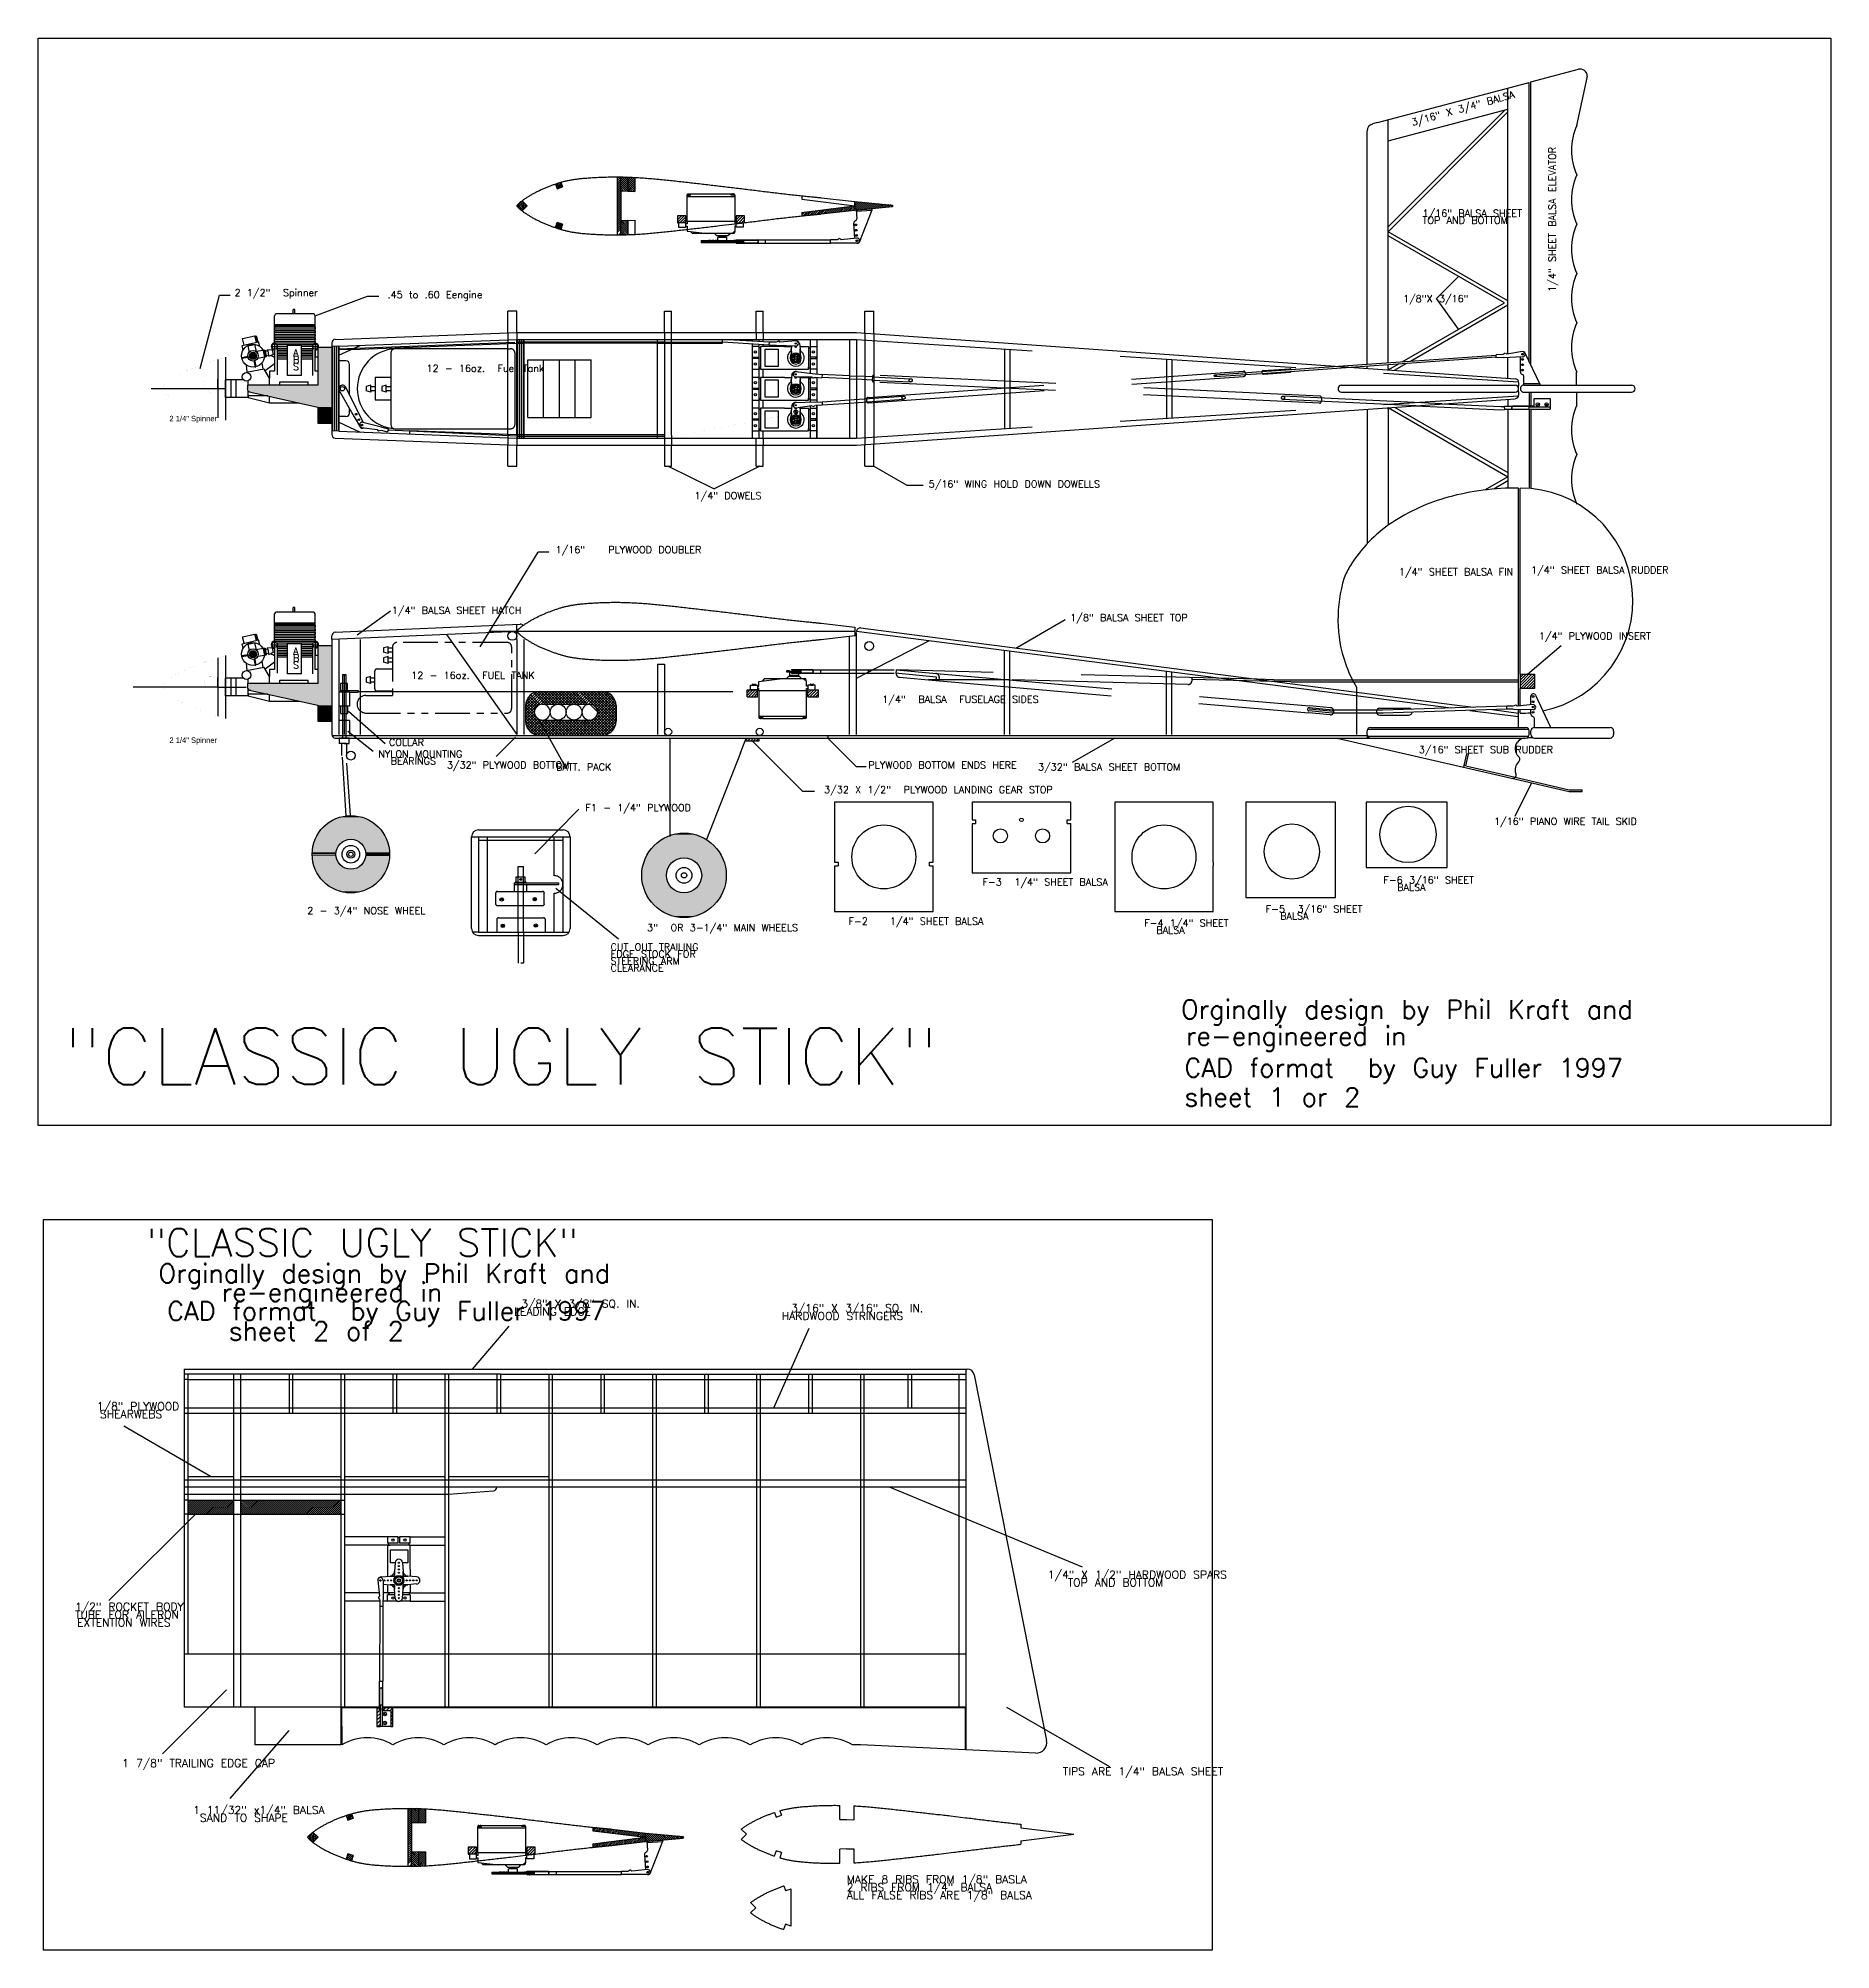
# Model space of a CAD drawing. Extents: x -766 to 850, y -844 to 880.
import ezdxf

# ---------------------------------------------------------------- set-up
doc = ezdxf.new("R2010")
doc.units = 0
doc.header["$LTSCALE"] = 25
doc.header["$MEASUREMENT"] = 0
for name, pattern in [('CENTER', [50.8, 31.75, -6.35, 6.35, -6.35]), ('DASHED', [19.05, 12.7, -6.35]), ('DOT', [6.35, 0, -6.35]), ('HIDDEN', [9.525, 6.35, -3.175]), ('PHANTOM', [2.5, 1.25, -0.25, 0.25, -0.25, 0.25, -0.25])]:
    doc.linetypes.add(name, pattern=pattern)
doc.layers.get('0').update_dxf_attribs({"linetype": 'CONTINUOUS'})
for name, color, linetype in [('1', 7, 'CONTINUOUS'), ('CONSTRUCTION', 7, 'CONTINUOUS'), ('CONTINUOUS', 7, 'CONTINUOUS'), ('DIMENSION', 7, 'CONTINUOUS'), ('LAYER1', 7, 'CONTINUOUS'), ('TEXT', 7, 'CONTINUOUS')]:
    doc.layers.add(name, color=color, linetype=linetype)
doc.styles.get("Standard").update_dxf_attribs({"font": 'txt.shx'})
doc.styles.add('TXT', font='txt')

msp = doc.modelspace()

# ---------------------------------------------------------------- texts
at = {"layer": 'CONTINUOUS', "color": 7, "linetype": 'Continuous'}
for s, rotation, p in [('3/16" X 3/4" BALSA', 15.4818, (473, 800.5)), ('1/4" SHEET BALSA ELEVATOR', 90, (602, 650.8))]:
    msp.add_text(s, height=6.35, rotation=rotation, dxfattribs=at).set_placement(p)
for s, height, p in [('1/16" BALSA SHEET', 6.35, (481.9, 718.6)), ('TOP AND BOTTOM', 6.35, (481.9, 712.3)), ('1/8"X 3/16"', 6.35, (464.4, 641.5)), ('1/4" DOWELS', 6.35, (-174.4, 463.9)), ('5/16" WING HOLD DOWN DOWELLS', 6.35, (36.7, 474.4)), ('1/16"   PLYWOOD DOUBLER', 6.35, (-299.7, 415.1)), ('1/4" SHEET BALSA FIN', 6.35, (460.7, 395.2)), ('1/4" SHEET BALSA RUDDER', 6.35, (579.8, 396.8)), ('1/4" BALSA SHEET HATCH', 6.35, (-447.3, 360.5)), ('1/8" BALSA SHEET TOP', 6.35, (164.3, 354)), ('1/4" PLYWOOD INSERT', 6.35, (586.9, 337.3)), ('1/4"  BALSA  FUSELAGE SIDES', 6.35, (-5.2, 280.3)), ('COLLAR', 6.35, (-450, 241.5)), ('3/16" SHEET SUB RUDDER', 6.35, (478.6, 234.8)), ('NYLON MOUNTING ', 6.35, (-459.6, 231)), ('BEARINGS', 6.35, (-448.4, 224.7)), ('3/32" PLYWOOD BOTTOM', 6.35, (-397.7, 220.9)), ('BATT. PACK', 6.35, (-299.2, 219.3)), ('PLYWOOD BOTTOM ENDS HERE', 6.35, (-17.7, 220.9)), ('3/32" BALSA SHEET BOTTOM', 6.35, (135.3, 219.3)), ('F1 - 1/4" PLYWOOD', 6.35, (-272.8, 182.5)), ('3/32 X 1/2"  PLYWOOD LANDING GEAR STOP', 6.35, (-57.6, 198.9)), ('1/16" PIANO WIRE TAIL SKID', 6.35, (546.4, 170.3)), ('F-3  1/4" SHEET BALSA', 6.35, (85.2, 115.4)), ('F-6 3/16" SHEET ', 6.35, (446.7, 117.2)), ('BALSA', 6.35, (459.1, 110.8)), ('2 - 3/4" NOSE WHEEL', 6.35, (-523.5, 89.6)), ('F-2   1/4" SHEET BALSA', 6.35, (-35.6, 80.2)), ('F-5  3/16" SHEET ', 6.35, (340.5, 91.1)), ('BALSA', 6.35, (353.6, 84.8)), ('3"  OR 3-1/4" MAIN WHEELS', 6.35, (-217.2, 74.3)), ('F-4 1/4" SHEET ', 6.35, (231, 78.5)), ('BALSA', 6.35, (241.9, 72.1)), ('CUT OUT TRAILING', 6.35, (-250.2, 57)), ('EDGE STOCK FOR', 6.35, (-250.2, 50.7)), ('STEERING ARM ', 6.35, (-250.2, 44.3)), ('CLEARANCE', 6.35, (-250.2, 38)), ('Orginally design by Phil Kraft and', 16.933, (264.2, -4.7)), ('"CLASSIC UGLY STICK"', 50.8, (-743.8, -64)), ('re-engineered in ', 16.933, (268.6, -28.5)), ('CAD format  by Guy Fuller 1997', 16.933, (267.3, -57.3)), ('sheet 1 or 2', 16.933, (267.3, -83.7)), ('"CLASSIC UGLY STICK"', 25, (-668.2, -218.9)), ('Orginally design by Phil Kraft and', 16.933, (-657.8, -242.6)), ('re-engineered in ', 16.933, (-600.7, -259.6)), (' 3/8" X 3/8" SQ. IN.', 7.109, (-337, -265.1)), ('CAD format  by Guy Fuller 1997', 16.933, (-649.9, -276.5)), ('LEADING EDGE', 7.109, (-337, -272.2)), ('HARDWOOD STRINGERS', 7.109, (-95.8, -276.2)), ('3/16" X 3/16" SQ. IN. ', 7.109, (-87.4, -269.1)), ('sheet 2 of 2', 16.933, (-594.3, -294.6)), ('1/8" PLYWOOD ', 7.109, (-713.3, -357.6)), ('SHEARWEBS', 7.11, (-710.5, -364.7)), ('1/4" X 1/2" HARDWOOD SPARS', 7.109, (144.1, -509.4)), ('TOP AND BOTTOM', 7.109, (162.1, -516.5)), ('1/2" ROCKET BODY ', 7.109, (-733, -538.4)), ('TUBE FOR AILERON', 7.109, (-733, -545.5)), ('EXTENTION WIRES', 7.109, (-731.1, -552.6)), ('1 7/8" TRAILING EDGE CAP', 7.109, (-690.4, -679.4)), ('TIPS ARE 1/4" BALSA SHEET', 7.109, (157.7, -686.8)), ('1 11/32" x1/4" BALSA', 7.109, (-626.6, -721.6)), ('SAND TO SHAPE', 7.109, (-620.4, -728.7)), ('ALL FALSE RIBS ARE 1/8" BALSA', 7.109, (-37.2, -798.4)), ('2 RIBS FROM 1/4" BALSA', 7.109, (-37.2, -791.3)), ('MAKE 8 RIBS FROM 1/8" BASLA', 7.109, (-37.2, -784.2))]:
    msp.add_text(s, height=height, dxfattribs=at).set_placement(p)
at = {"layer": 'CONTINUOUS', "color": 7, "linetype": 'Continuous', "style": 'TXT'}
for p in [(-647.9, 534.1), (-647.9, 244.1)]:
    msp.add_text('2 1/4" Spinner', height=4.939, dxfattribs=at).set_placement(p)
at = {"layer": 'CONTINUOUS', "color": 7, "linetype": 'HIDDEN'}
msp.add_text('12 - 16oz.  FUEL TANK', height=6.35, dxfattribs=at).set_placement((-429.9, 301.9))
at = {"layer": 'TEXT', "color": 7, "linetype": 'Continuous'}
for s, p in [('2 1/2"  Spinner', (-589.2, 646.9)), ('.45 to .60 Eengine', (-451.1, 645)), ('12 - 16oz.  Fuel Tank', (-416.1, 578.6))]:
    msp.add_text(s, height=6.35, dxfattribs=at).set_placement(p)

# ---------------------------------------------------------------- blocks, each defined once
blk = doc.blocks.new('*U0')
at = {"layer": 'CONTINUOUS', "color": 7, "linetype": 'Continuous'}
for p, q in [((570.1, 305.7), (570.4, 306)), ((570.1, 303.2), (572.9, 306)), ((570.1, 300.7), (575.4, 306)), ((570.1, 298.1), (577.9, 306)), ((570.1, 295.6), (580.5, 306)), ((570.3, 293.3), (582.8, 305.8)), ((572.8, 293.3), (582.8, 303.3)), ((575.3, 293.3), (582.8, 300.8)), ((577.8, 293.3), (582.8, 298.3)), ((580.3, 293.3), (582.8, 295.8))]:
    blk.add_line(p, q, dxfattribs=at)
blk = doc.blocks.new('*U1')
at = {"layer": 'CONTINUOUS', "color": 7, "linetype": 'Continuous'}
for p, q in [((-24.2, 725.1), (-30, 730.9)), ((-25.9, 725), (-30, 729.1)), ((-27.5, 724.8), (-30, 727.3)), ((-29.2, 724.7), (-30, 725.5)), ((-22.6, 725.3), (-29.5, 732.2)), ((-20.9, 725.4), (-27.5, 732)), ((-19.3, 725.6), (-25.5, 731.8)), ((-17.6, 725.7), (-23.5, 731.6)), ((-16, 725.9), (-21.6, 731.4)), ((-14.3, 726), (-19.6, 731.3)), ((-12.7, 726.2), (-17.6, 731.1)), ((-11.1, 726.3), (-15.6, 730.9)), ((-9.4, 726.5), (-13.7, 730.7)), ((-7.8, 726.6), (-11.7, 730.5)), ((-6.1, 726.8), (-9.7, 730.4)), ((-4.5, 726.9), (-7.7, 730.2)), ((-2.8, 727.1), (-5.8, 730)), ((-1.2, 727.2), (-3.8, 729.8)), ((0.5, 727.4), (-1.8, 729.6)), ((2.1, 727.5), (0.2, 729.5)), ((3.8, 727.7), (2.1, 729.3))]:
    blk.add_line(p, q, dxfattribs=at)
blk = doc.blocks.new('*U2')
at = {"layer": 'CONTINUOUS', "color": 7, "linetype": 'Continuous'}
for p, q in [((-68.6, 720.3), (-64.8, 724.1)), ((-66.6, 720.5), (-62.7, 724.4)), ((-64.6, 720.7), (-60.7, 724.6)), ((-62.6, 720.9), (-58.6, 724.9)), ((-60.6, 721.1), (-56.6, 725.1)), ((-58.6, 721.3), (-54.5, 725.4)), ((-56.6, 721.5), (-52.5, 725.6)), ((-54.6, 721.8), (-50.4, 725.9)), ((-52.5, 722), (-48.4, 726.1)), ((-50.5, 722.2), (-46.3, 726.4)), ((-48.5, 722.5), (-44.3, 726.6)), ((-46.4, 722.7), (-42.2, 726.9)), ((-44.4, 722.9), (-40.2, 727.1)), ((-42.4, 723.2), (-38.1, 727.4)), ((-40.3, 723.4), (-36.1, 727.6)), ((-38.3, 723.6), (-34, 727.9)), ((-36.3, 723.9), (-32, 728.2)), ((-34.3, 724.1), (-30, 728.4)), ((-32.2, 724.3), (-30, 726.6)), ((-30.2, 724.6), (-30, 724.8)), ((-77.6, 720.3), (-75, 722.9)), ((-77.6, 722.1), (-77.1, 722.6)), ((-76.6, 719.5), (-73, 723.1)), ((-74.6, 719.7), (-70.9, 723.4)), ((-72.6, 719.9), (-68.9, 723.6)), ((-70.6, 720.1), (-66.8, 723.9))]:
    blk.add_line(p, q, dxfattribs=at)
blk = doc.blocks.new('*U3')
at = {"layer": 'CONTINUOUS', "color": 3, "linetype": 'Continuous'}
for p, q in [((-137, 718.3), (-135.8, 719.5)), ((-137, 715.8), (-133.3, 719.5)), ((-137, 713.3), (-130.8, 719.5)), ((-134.6, 713.2), (-129.4, 718.4)), ((-132.1, 713.2), (-129.4, 715.9)), ((-129.6, 713.2), (-129.4, 713.4))]:
    blk.add_line(p, q, dxfattribs=at)
blk = doc.blocks.new('*U5')
at = {"layer": 'CONTINUOUS', "color": 7, "linetype": 'Continuous'}
for p, q in [((-244.3, 753), (-242.7, 754.5)), ((-244.3, 751.2), (-241, 754.4)), ((-244.3, 749.4), (-241, 752.6)), ((-244.3, 747.6), (-241, 750.8)), ((-244.3, 745.8), (-241, 749)), ((-244.3, 744), (-241, 747.2)), ((-244.3, 742.2), (-241, 745.4)), ((-244.3, 740.4), (-241, 743.6)), ((-244.3, 738.6), (-241, 741.8)), ((-244.3, 736.8), (-241, 740.1)), ((-244.3, 735), (-241, 738.3)), ((-244.3, 733.2), (-241, 736.5)), ((-244.3, 731.4), (-241, 734.7)), ((-244.3, 729.6), (-241, 732.9)), ((-244.3, 727.8), (-241, 731.1)), ((-244.3, 726), (-241, 729.3)), ((-244.3, 724.2), (-241, 727.5)), ((-244.3, 722.4), (-241, 725.7)), ((-244.3, 720.7), (-241, 723.9)), ((-244.3, 718.9), (-241, 722.1)), ((-244.3, 717.1), (-241, 720.3)), ((-244.3, 715.3), (-241, 718.5)), ((-244.3, 713.5), (-241, 716.7)), ((-244.3, 711.7), (-241, 714.9)), ((-244.3, 709.9), (-241, 713.1)), ((-244.3, 708.1), (-241, 711.3)), ((-244.3, 706.3), (-241, 709.5)), ((-244.3, 704.5), (-241, 707.7)), ((-244.7, 702.3), (-244.3, 702.7)), ((-242.9, 702.3), (-241, 704.1)), ((-241.1, 702.3), (-241, 702.3))]:
    blk.add_line(p, q, dxfattribs=at)
blk = doc.blocks.new('*U6')
at = {"layer": 'CONTINUOUS', "color": 3, "linetype": 'Continuous'}
for p, q in [((-189.9, 718.4), (-188.9, 719.5)), ((-189.9, 715.9), (-186.3, 719.5)), ((-189.9, 713.4), (-183.8, 719.5)), ((-187.7, 713.2), (-182.3, 718.5)), ((-185.2, 713.2), (-182.3, 716)), ((-182.6, 713.2), (-182.3, 713.5))]:
    blk.add_line(p, q, dxfattribs=at)
blk = doc.blocks.new('*U7')
at = {"layer": 'CONTINUOUS', "color": 7, "linetype": 'Continuous'}
for p, q in [((-334.6, 728.2), (-334.5, 728.8)), ((-333.5, 727), (-332.9, 730.5)), ((-332.4, 725.9), (-331.3, 731.8)), ((-331.3, 724.9), (-329.8, 733)), ((-330.1, 724), (-328.7, 731.9)), ((-328.7, 725), (-327.6, 730.8)), ((-327.1, 726.5), (-326.5, 729.7)), ((-325.5, 728.1), (-325.4, 728.6))]:
    blk.add_line(p, q, dxfattribs=at)
blk = doc.blocks.new('*U8')
at = {"layer": 'CONTINUOUS', "color": 7, "linetype": 'Continuous'}
for p, q in [((-299.6, 709.9), (-296.6, 712.9)), ((-299.2, 708.5), (-295.2, 712.5)), ((-298.7, 712.6), (-297.9, 713.4)), ((-297.8, 708.1), (-293.8, 712.1)), ((-296.5, 707.6), (-294.3, 709.9)), ((-295.1, 707.2), (-295, 707.3))]:
    blk.add_line(p, q, dxfattribs=at)
blk = doc.blocks.new('*U9')
at = {"layer": 'CONTINUOUS', "color": 7, "linetype": 'Continuous'}
for p, q in [((-299.6, 709.8), (-296.5, 712.9)), ((-299.4, 708.6), (-295.5, 712.6)), ((-298.9, 712), (-297.6, 713.3)), ((-298.3, 708.2), (-294.4, 712.2)), ((-297.3, 707.9), (-293.8, 711.3)), ((-296.2, 707.6), (-294.4, 709.3)), ((-295.1, 707.2), (-295, 707.3))]:
    blk.add_line(p, q, dxfattribs=at)
blk = doc.blocks.new('*U11')
at = {"layer": 'CONTINUOUS', "color": 7, "linetype": 'Continuous'}
for p, q in [((-234.7, 708.3), (-241, 714.6)), ((-234.7, 706.5), (-241, 712.8)), ((-234.7, 704.7), (-241, 711)), ((-234.7, 702.9), (-241, 709.2)), ((-236, 702.4), (-241, 707.4)), ((-234.7, 710.1), (-239.7, 715)), ((-234.7, 711.9), (-238, 715.1)), ((-234.7, 713.7), (-236.2, 715.2)), ((-237.8, 702.4), (-241, 705.6)), ((-239.5, 702.3), (-241, 703.8))]:
    blk.add_line(p, q, dxfattribs=at)
blk = doc.blocks.new('*U12')
at = {"layer": 'CONTINUOUS', "color": 7, "linetype": 'Continuous'}
for p, q in [((-234.7, 753.2), (-233.7, 754.3)), ((-234.7, 751.5), (-232, 754.2)), ((-234.7, 749.7), (-230.2, 754.2)), ((-234.7, 747.9), (-228.5, 754.1)), ((-234.7, 746.1), (-228.4, 752.4)), ((-234.7, 744.3), (-228.4, 750.6)), ((-234.7, 742.5), (-228.4, 748.8)), ((-233.9, 741.6), (-228.4, 747)), ((-232.1, 741.5), (-228.4, 745.2)), ((-230.4, 741.4), (-228.4, 743.4)), ((-228.7, 741.4), (-228.4, 741.6))]:
    blk.add_line(p, q, dxfattribs=at)
blk = doc.blocks.new('*U13')
at = {"layer": 'CONTINUOUS', "color": 7, "linetype": 'Continuous'}
for p, q in [((-234.7, 747.4), (-241, 753.6)), ((-234.7, 745.6), (-241, 751.8)), ((-234.7, 743.8), (-241, 750.1)), ((-234.7, 742), (-241, 748.3)), ((-236.2, 741.6), (-241, 746.5)), ((-238.1, 741.7), (-241, 744.7)), ((-239.9, 741.8), (-241, 742.9)), ((-234.7, 749.2), (-240.1, 754.5)), ((-234.7, 751), (-238.3, 754.5)), ((-234.7, 752.7), (-236.4, 754.4))]:
    blk.add_line(p, q, dxfattribs=at)
blk = doc.blocks.new('*U14')
at = {"layer": 'CONTINUOUS', "color": 7, "linetype": 'Continuous'}
for p, q in [((-299.5, 747.1), (-297.9, 748.7)), ((-299.1, 746), (-295.8, 749.4)), ((-298.8, 744.9), (-294.8, 748.9)), ((-298.4, 743.9), (-294.5, 747.8)), ((-296.3, 744.6), (-294.1, 746.8)), ((-294.1, 745.3), (-293.7, 745.7))]:
    blk.add_line(p, q, dxfattribs=at)
blk = doc.blocks.new('*U15')
at = {"layer": 'CONSTRUCTION', "color": 7, "linetype": 'Continuous'}
for p, q in [((-86.3, 563.8), (-83.4, 566.7)), ((-86.3, 563.4), (-83, 566.7)), ((-86.3, 563), (-82.6, 566.7)), ((-86.2, 564.4), (-84, 566.6)), ((-85.6, 561.4), (-84, 563)), ((-85.4, 561.2), (-83.8, 562.7)), ((-85.1, 561), (-83.6, 562.5)), ((-84.9, 560.8), (-83.2, 562.4)), ((-83.2, 560.2), (-79.9, 563.5)), ((-82.7, 560.3), (-79.9, 563.1)), ((-82.6, 564.4), (-81, 566)), ((-82.3, 564.2), (-80.8, 565.8)), ((-82.1, 564), (-80.6, 565.5)), ((-82.1, 560.4), (-80, 562.5)), ((-82, 563.6), (-80.4, 565.3)), ((-81.2, 560.8), (-80.4, 561.6))]:
    blk.add_line(p, q, dxfattribs=at)
blk = doc.blocks.new('*U16')
at = {"layer": 'CONSTRUCTION', "color": 7, "linetype": 'Continuous'}
for p, q in [((-86.3, 591.4), (-83.2, 594.6)), ((-86.3, 591.9), (-83.7, 594.5)), ((-86.3, 591), (-82.7, 594.5)), ((-86.1, 592.6), (-84.3, 594.3)), ((-85.7, 589.4), (-84.1, 591)), ((-85.5, 589.1), (-83.9, 590.7)), ((-85.2, 588.9), (-83.7, 590.4)), ((-85, 588.7), (-83.4, 590.3)), ((-83.3, 588.1), (-79.9, 591.6)), ((-82.9, 588.1), (-79.9, 591.1)), ((-82.7, 592.3), (-81.1, 593.9)), ((-82.4, 592.2), (-80.9, 593.7)), ((-82.4, 588.2), (-79.9, 590.6)), ((-82.2, 591.9), (-80.7, 593.5)), ((-82.1, 591.6), (-80.5, 593.2)), ((-81.7, 588.4), (-80.2, 589.9))]:
    blk.add_line(p, q, dxfattribs=at)
blk = doc.blocks.new('*U17')
at = {"layer": 'CONSTRUCTION', "color": 7, "linetype": 'Continuous'}
for p, q in [((-86.3, 535.7), (-83.1, 538.9)), ((-86.3, 536.2), (-83.6, 538.8)), ((-86.3, 535.3), (-82.7, 538.8)), ((-86.1, 536.8), (-84.3, 538.6)), ((-85.6, 533.7), (-84.1, 535.2)), ((-85.4, 533.4), (-83.9, 534.9)), ((-85.2, 533.2), (-83.7, 534.7)), ((-85, 533), (-83.4, 534.6)), ((-83.3, 532.4), (-79.9, 535.8)), ((-82.9, 532.4), (-79.9, 535.4)), ((-82.7, 536.6), (-81.1, 538.2)), ((-82.4, 536.4), (-80.9, 538)), ((-82.3, 532.5), (-79.9, 534.9)), ((-82.2, 536.2), (-80.7, 537.7)), ((-82, 535.9), (-80.5, 537.5)), ((-81.6, 532.7), (-80.2, 534.2))]:
    blk.add_line(p, q, dxfattribs=at)
blk = doc.blocks.new('*U18')
at = {"layer": 'CONTINUOUS', "color": 7, "linetype": 'Continuous'}
for p, q in [((-334, 519), (-334, 607.9)), ((-332.2, 519), (-332.2, 607.9)), ((-330.4, 519), (-330.4, 607.9)), ((-328.7, 519), (-328.7, 607.9))]:
    blk.add_line(p, q, dxfattribs=at)
blk = doc.blocks.new('*U19')
at = {"color": 7, "linetype": 'Continuous'}
for p, q in [((-324.8, 537.4), (-324.8, 589.5)), ((-324.8, 589.5), (-267.7, 589.5)), ((-310.6, 537.4), (-310.6, 589.5)), ((-296.3, 537.4), (-296.3, 589.5)), ((-282, 537.4), (-282, 589.5)), ((-267.7, 537.4), (-267.7, 589.5)), ((-324.8, 537.4), (-267.7, 537.4))]:
    blk.add_line(p, q, dxfattribs=at)
blk = doc.blocks.new('*U20')
at = {"layer": 'CONTINUOUS', "color": 7, "linetype": 'Continuous'}
for p, q in [((-466.4, 566.6), (-470.4, 565.5)), ((-470.4, 565.5), (-470.4, 561.5)), ((-466.4, 560.4), (-470.4, 561.5)), ((-466.4, 565.5), (-466.4, 566.6)), ((-466.4, 565.5), (-462.4, 565.5)), ((-466.4, 561.5), (-466.4, 565.5)), ((-466.4, 563.5), (-466.4, 564.6)), ((-466.4, 561.5), (-466.4, 560.4)), ((-462.4, 561.5), (-466.4, 561.5))]:
    blk.add_line(p, q, dxfattribs=at)
blk = doc.blocks.new('*U21')
at = {"layer": 'CONTINUOUS', "color": 7, "linetype": 'Continuous'}
for p, q in [((-500.5, 525.3), (-500.5, 601.6)), ((-498.7, 525.3), (-498.7, 601.7)), ((-496.9, 525.2), (-496.9, 601.7)), ((-495.1, 525.1), (-495.1, 601.8))]:
    blk.add_line(p, q, dxfattribs=at)
blk = doc.blocks.new('*U22')
at = {"layer": 'CONTINUOUS', "color": 7, "linetype": 'Continuous'}
for p, q in [((-452.4, 566.6), (-456.4, 565.5)), ((-456.4, 565.5), (-456.4, 561.5)), ((-452.4, 560.4), (-456.4, 561.5)), ((-452.4, 565.5), (-452.4, 566.6)), ((-452.4, 565.5), (-448.4, 565.5)), ((-452.4, 561.5), (-452.4, 565.5)), ((-452.4, 563.5), (-452.4, 564.6)), ((-452.4, 561.5), (-452.4, 560.4)), ((-448.4, 561.5), (-452.4, 561.5))]:
    blk.add_line(p, q, dxfattribs=at)
blk = doc.blocks.new('*U23')
at = {"layer": 'CONTINUOUS', "color": 7, "linetype": 'Continuous'}
for p, q in [((-127.1, 291.9), (-126.9, 292.1)), ((-127.1, 289.4), (-124.4, 292.1)), ((-127.1, 286.9), (-121.9, 292.1)), ((-125.7, 285.7), (-119.4, 292.1)), ((-123.2, 285.7), (-117.6, 291.4)), ((-120.7, 285.7), (-117.6, 288.9)), ((-118.2, 285.7), (-117.6, 286.3)), ((-72.3, 291.4), (-71.6, 292.1)), ((-72.3, 288.9), (-69.1, 292.1)), ((-72.3, 286.4), (-66.6, 292.1)), ((-70.4, 285.7), (-64.1, 292.1)), ((-67.9, 285.7), (-62.8, 290.9)), ((-65.4, 285.7), (-62.8, 288.4)), ((-62.9, 285.7), (-62.8, 285.8))]:
    blk.add_line(p, q, dxfattribs=at)
blk = doc.blocks.new('*U24')
at = {"layer": 'CONTINUOUS', "color": 7, "linetype": 'Continuous'}
for p, q in [((-128.8, 246.1), (-126.4, 248.5)), ((-126.3, 246.1), (-123.9, 248.5)), ((-123.8, 246.1), (-121.4, 248.5)), ((-121.3, 246.1), (-118.9, 248.5)), ((-118.7, 246.1), (-116.4, 248.5)), ((-116.2, 246.1), (-116.1, 246.3))]:
    blk.add_line(p, q, dxfattribs=at)
blk = doc.blocks.new('*U25')
at = {"layer": 'CONTINUOUS', "color": 7, "linetype": 'Continuous'}
for p, q in [((-326.7, 277.7), (-313.9, 290.5)), ((-326.7, 275.2), (-311.4, 290.5)), ((-326.7, 272.6), (-308.9, 290.5)), ((-326.7, 270.1), (-306.4, 290.5)), ((-326.7, 267.6), (-303.8, 290.5)), ((-326.4, 280.5), (-316.7, 290.2)), ((-324.6, 284.8), (-321, 288.4)), ((-313, 278.8), (-301.3, 290.5)), ((-310.3, 279), (-298.8, 290.5)), ((-307.8, 279), (-296.3, 290.5)), ((-305.3, 279), (-293.8, 290.5)), ((-302.8, 279), (-291.3, 290.5)), ((-300.3, 279), (-288.8, 290.5)), ((-297.7, 279), (-286.2, 290.5)), ((-295.2, 279), (-283.7, 290.5)), ((-292.7, 279), (-281.2, 290.5)), ((-290.2, 279), (-278.7, 290.5)), ((-287.7, 279), (-276.2, 290.5)), ((-285.2, 279), (-273.7, 290.5)), ((-282.7, 279), (-271.2, 290.5)), ((-280.1, 279), (-268.6, 290.5)), ((-278.1, 250.9), (-246.2, 282.7)), ((-277.6, 279), (-266.1, 290.5)), ((-275.6, 250.9), (-245.6, 280.9)), ((-275.1, 279), (-263.6, 290.5)), ((-273.1, 250.9), (-245.3, 278.7)), ((-272.6, 279), (-261.1, 290.5)), ((-270.5, 250.9), (-245.2, 276.2)), ((-270.1, 279), (-258.6, 290.5)), ((-267.7, 278.8), (-256.2, 290.4)), ((-265.9, 278.2), (-254.1, 289.9)), ((-264.4, 277.2), (-252.3, 289.2)), ((-263.1, 275.9), (-250.7, 288.3)), ((-262.4, 269.1), (-247.1, 284.4)), ((-262.2, 274.3), (-249.4, 287.2)), ((-261.8, 272.2), (-248.1, 285.9)), ((-326.7, 265.1), (-318.7, 273.2)), ((-326.7, 262.6), (-318.7, 270.6)), ((-326.3, 260.5), (-318, 268.8)), ((-325.7, 258.6), (-317, 267.3)), ((-324.8, 256.9), (-315.7, 266.1)), ((-323.8, 255.5), (-314, 265.2)), ((-322.6, 254.2), (-312, 264.8)), ((-321.2, 253.1), (-309.5, 264.7)), ((-319.6, 252.2), (-307, 264.7)), ((-317.8, 251.4), (-304.5, 264.7)), ((-315.7, 251), (-302, 264.7)), ((-313.3, 250.9), (-299.5, 264.7)), ((-310.8, 250.9), (-296.9, 264.7)), ((-308.3, 250.9), (-294.4, 264.7)), ((-305.7, 250.9), (-291.9, 264.7)), ((-303.2, 250.9), (-289.4, 264.7)), ((-300.7, 250.9), (-286.9, 264.7)), ((-298.2, 250.9), (-284.4, 264.7)), ((-295.7, 250.9), (-281.9, 264.7)), ((-293.2, 250.9), (-279.3, 264.7)), ((-290.7, 250.9), (-276.8, 264.7)), ((-288.1, 250.9), (-274.3, 264.7)), ((-285.6, 250.9), (-271.8, 264.7)), ((-283.1, 250.9), (-269.3, 264.7)), ((-280.6, 250.9), (-266.1, 265.4)), ((-268, 250.9), (-245.2, 273.7)), ((-265.5, 250.9), (-245.2, 271.2)), ((-263, 250.9), (-245.2, 268.7)), ((-260.5, 250.9), (-245.2, 266.2)), ((-258, 250.9), (-245.2, 263.6)), ((-255.1, 251.2), (-245.5, 260.8)), ((-250.6, 253.2), (-247.5, 256.3))]:
    blk.add_line(p, q, dxfattribs=at)
at = {"layer": 'CONTINUOUS', "color": 7, "linetype": 'DASHED'}
for p, q in [((-318.8, 271.3), (-326.7, 279.2)), ((-300.9, 250.9), (-326.7, 276.7)), ((-318.5, 273.5), (-326.3, 281.3)), ((-317.8, 275.3), (-325.6, 283.1)), ((-316.7, 276.7), (-324.7, 284.7)), ((-315.3, 277.9), (-323.6, 286.2)), ((-313.6, 278.6), (-322.3, 287.4)), ((-308.9, 279), (-319.3, 289.4)), ((-306.4, 279), (-317.4, 290)), ((-303.9, 279), (-315.3, 290.4)), ((-301.4, 279), (-312.9, 290.5)), ((-311.4, 279), (-311.4, 279)), ((-298.8, 279), (-310.4, 290.5)), ((-296.3, 279), (-307.8, 290.5)), ((-293.8, 279), (-305.3, 290.5)), ((-291.3, 279), (-302.8, 290.5)), ((-288.8, 279), (-300.3, 290.5)), ((-286.3, 279), (-297.8, 290.5)), ((-283.8, 279), (-295.3, 290.5)), ((-281.2, 279), (-292.8, 290.5)), ((-278.7, 279), (-290.2, 290.5)), ((-276.2, 279), (-287.7, 290.5)), ((-273.7, 279), (-285.2, 290.5)), ((-271.2, 279), (-282.7, 290.5)), ((-264.2, 277.1), (-277.7, 290.5)), ((-245.5, 260.9), (-275.1, 290.5)), ((-245.2, 263.1), (-272.6, 290.5)), ((-245.2, 265.6), (-270.1, 290.5)), ((-261.8, 272.1), (-268.6, 278.9)), ((-245.2, 268.1), (-267.6, 290.5)), ((-245.2, 270.6), (-265.1, 290.5)), ((-246.1, 258.9), (-263.7, 276.5)), ((-245.2, 273.1), (-262.6, 290.5)), ((-245.2, 275.7), (-260.1, 290.5)), ((-245.2, 278.2), (-257.5, 290.5)), ((-245.7, 281.1), (-254.6, 290)), ((-303.4, 250.9), (-326.7, 274.2)), ((-305.9, 250.9), (-326.7, 271.7)), ((-308.4, 250.9), (-326.7, 269.2)), ((-311, 250.9), (-326.7, 266.7)), ((-313.5, 250.9), (-326.7, 264.1)), ((-316.2, 251.1), (-326.5, 261.4)), ((-298.4, 250.9), (-312.3, 264.8)), ((-295.9, 250.9), (-309.7, 264.7)), ((-293.4, 250.9), (-307.2, 264.7)), ((-290.8, 250.9), (-304.7, 264.7)), ((-288.3, 250.9), (-302.2, 264.7)), ((-285.8, 250.9), (-299.6, 264.7)), ((-283.3, 250.9), (-297.1, 264.7)), ((-280.8, 250.9), (-294.6, 264.7)), ((-278.3, 250.9), (-292.1, 264.7)), ((-275.8, 250.9), (-289.6, 264.7)), ((-273.2, 250.9), (-287.1, 264.7)), ((-270.7, 250.9), (-284.6, 264.7)), ((-268.2, 250.9), (-282, 264.7)), ((-265.7, 250.9), (-279.5, 264.7)), ((-263.2, 250.9), (-277, 264.7)), ((-260.7, 250.9), (-274.5, 264.7)), ((-258.2, 250.9), (-272, 264.7)), ((-255.8, 251.1), (-269.5, 264.7)), ((-253.8, 251.6), (-267.2, 265)), ((-252.1, 252.3), (-265.5, 265.7)), ((-250.5, 253.3), (-264, 266.8)), ((-249.1, 254.4), (-262.9, 268.2)), ((-247.9, 255.7), (-262.1, 269.9)), ((-246.9, 257.3), (-261.7, 272.1)), ((-320, 252.4), (-325.3, 257.6))]:
    blk.add_line(p, q, dxfattribs=at)
blk = doc.blocks.new('*U26')
at = {"layer": 'CONTINUOUS', "color": 5, "linetype": 'Continuous'}
for p, q in [((-553, 335.7), (-553, 360.4)), ((-553, 352.4), (-516.5, 352.4)), ((-553, 351.5), (-516.5, 351.5)), ((-518.1, 361.9), (-551.5, 361.9)), ((-516.5, 335.7), (-516.5, 360.4)), ((-582.4, 333.6), (-567.5, 337)), ((-581.4, 329.3), (-582.4, 333.6)), ((-581.9, 339.8), (-570.8, 342.3)), ((-580.6, 334), (-581.9, 339.8)), ((-577.3, 333.3), (-571.2, 334.5)), ((-577.3, 333.3), (-576, 327.4)), ((-571.2, 334.5), (-569.6, 328.1)), ((-569.5, 336.5), (-570.8, 342.3)), ((-570.6, 341.3), (-569.3, 341.6)), ((-570.6, 341.3), (-569.3, 341.6)), ((-569.5, 336.5), (-570.6, 341.3)), ((-563.4, 329.2), (-569.6, 328.1)), ((-568.2, 336.8), (-569.5, 336.5)), ((-569.3, 341.6), (-568.2, 336.8)), ((-569.3, 341.6), (-568.2, 336.8)), ((-566.5, 332.7), (-567.5, 337)), ((-563.4, 329.2), (-561.7, 329.5)), ((-563.4, 329.2), (-562.2, 323)), ((-561.7, 329.5), (-560.6, 323.4)), ((-559.2, 328.6), (-561.5, 328.2)), ((-559.2, 328.6), (-559.4, 329.8)), ((-555.1, 329.4), (-559.4, 329.8)), ((-559.2, 328.6), (-558.8, 326.6)), ((-555.4, 332.6), (-550.7, 332.6)), ((-555.1, 329.4), (-554.4, 325.5)), ((-553, 335), (-553, 330.2)), ((-553, 329.4), (-553, 310.3)), ((-550.7, 332.6), (-550.7, 307)), ((-518.9, 332.6), (-518.9, 306.5)), ((-518.9, 332.6), (-514.2, 332.6)), ((-516.5, 335), (-516.5, 330.2)), ((-516.5, 310.3), (-516.5, 329.4)), ((-516.5, 328.6), (-516.5, 323.8)), ((-577.8, 309.3), (-578.5, 315.9)), ((-562.4, 312.2), (-578.4, 309.2)), ((-562.2, 323), (-568.3, 321.9)), ((-563.4, 312.1), (-564.4, 317.8)), ((-557.8, 304), (-562.4, 312.2)), ((-560.6, 323.4), (-562.2, 323)), ((-561.7, 311), (-553, 317.2)), ((-558.5, 324.7), (-560.8, 324.3)), ((-558.8, 326.8), (-558.5, 324.7)), ((-558.5, 324.7), (-558.3, 323.8)), ((-558.5, 324.7), (-558.5, 324.7)), ((-558.3, 323.8), (-555.4, 325)), ((-557.8, 310.3), (-557.8, 304)), ((-553, 310.3), (-557.8, 310.3)), ((-554.4, 325.5), (-556.4, 324.6)), ((-514.1, 322.9), (-516.5, 322.9)), ((-514.1, 310.3), (-516.5, 310.3)), ((-592.4, 302.5), (-592.4, 286.5)), ((-581.3, 302.5), (-587.7, 302.5)), ((-587.7, 286.5), (-587.7, 302.5)), ((-576.9, 297.8), (-576.9, 301.6)), ((-557.8, 297.8), (-557.8, 305)), ((-576.9, 286.5), (-587.7, 286.5)), ((-576.9, 286.5), (-576.9, 292.6)), ((-576.9, 288.1), (-576.9, 286.5)), ((-559.3, 288.1), (-576.9, 288.1)), ((-576.9, 286.5), (-557.8, 281.8)), ((-557.8, 281.8), (-557.8, 287.8)), ((-557.8, 281.8), (-530.8, 281.8))]:
    blk.add_line(p, q, dxfattribs=at)
at = {"layer": 'CONTINUOUS', "color": 1, "linetype": 'Continuous'}
for p, q in [((-518.4, 334.1), (-551.2, 334.1)), ((-550.7, 332.6), (-541.5, 332.6)), ((-550.7, 331), (-541.5, 331)), ((-550.7, 329.4), (-541.5, 329.4)), ((-550.7, 327.8), (-541.5, 327.8)), ((-518.9, 332.6), (-528.8, 332.6)), ((-528.8, 331), (-518.9, 331)), ((-528.8, 329.4), (-519, 329.4)), ((-528.8, 327.8), (-518.9, 327.8)), ((-550.7, 326.3), (-541.5, 326.3)), ((-550.7, 324.7), (-541.5, 324.7)), ((-550.6, 323.2), (-541.5, 323.2)), ((-550.6, 321.6), (-541.5, 321.6)), ((-528.8, 326.3), (-519, 326.3)), ((-528.8, 324.7), (-518.9, 324.7)), ((-528.8, 323.2), (-518.9, 323.2)), ((-528.8, 321.6), (-518.9, 321.6))]:
    blk.add_line(p, q, dxfattribs=at)
at = {"layer": 'CONTINUOUS', "color": 5, "linetype": 'Continuous'}
for centre, radius in [((-572.5, 324.2), 10.3), ((-572.5, 324.2), 4.76), ((-553, 332.6), 2.38), ((-516.5, 332.6), 2.38), ((-572.5, 324.2), 3.17), ((-578.4, 305.3), 3.97)]:
    blk.add_circle(centre, radius, dxfattribs=at)
for centre, radius, start, end in [((-551.5, 360.4), 1.59, 90, 180), ((-518.1, 360.4), 1.59, 0, 90), ((-569.9, 341.1), 0.769, 44.9539, 160.3393), ((-553, 332.6), 3.17, 90, 270), ((-516.5, 332.6), 3.17, 351.9651, 90), ((-516.5, 332.6), 3.17, 270, 318.7129), ((-546.3, 341.2), 19.4, 238.8589, 249.739)]:
    blk.add_arc(centre, radius, start, end, dxfattribs=at)
for points in [[(-575.6, 324.2), (-569.3, 324.2), (-575.4, 325.5), (-569.5, 325.5)], [(-575.4, 323), (-569.5, 323), (-575.6, 324.2), (-569.3, 324.2)], [(-575.4, 325.5), (-569.5, 325.5), (-574.7, 326.5), (-570.2, 326.5)], [(-574.7, 322), (-570.2, 322), (-575.4, 323), (-569.5, 323)], [(-574.7, 326.5), (-570.2, 326.5), (-573.7, 327.2), (-571.2, 327.2)], [(-573.7, 321.3), (-571.2, 321.3), (-574.7, 322), (-570.2, 322)], [(-573.7, 327.2), (-571.2, 327.2), (-572.5, 327.4)], [(-572.5, 321.1), (-572.5, 321.1), (-573.7, 321.3), (-571.2, 321.3)]]:
    blk.add_solid(points, dxfattribs=at)
at = {"layer": 'DIMENSION', "color": 7, "linetype": 'Continuous'}
for p, q in [((-514.1, 332.1), (-514.1, 297.8)), ((-514.1, 332.1), (-514.1, 297.8)), ((-514.1, 297.8), (-577.6, 297.8)), ((-577.6, 297.8), (-577.6, 294.7)), ((-574.5, 291.5), (-514.1, 278.1)), ((-514.1, 278.1), (-514.1, 263.6)), ((-514.1, 278.1), (-514.1, 263.6))]:
    blk.add_line(p, q, dxfattribs=at)
blk.add_arc((-574.5, 294.7), 3.17, 180, 270, dxfattribs=at)
at = {"layer": 'LAYER1', "color": 5, "linetype": 'Continuous'}
for p, q in [((-536.4, 361.9), (-536.4, 366.1)), ((-534.8, 366.1), (-536.4, 366.1)), ((-534.8, 361.9), (-534.8, 366.1)), ((-516.5, 349.9), (-553, 349.9)), ((-516.5, 348.4), (-553, 348.4)), ((-516.5, 346.8), (-553, 346.8)), ((-516.5, 345.2), (-553, 345.2)), ((-516.5, 343.6), (-553, 343.6)), ((-516.5, 342), (-553, 342)), ((-516.5, 340.4), (-553, 340.4)), ((-516.5, 338.8), (-553, 338.8)), ((-516.5, 337.2), (-553, 337.2)), ((-516.5, 335.7), (-553, 335.7)), ((-541.5, 306.5), (-541.5, 333.5)), ((-528.8, 333.5), (-541.5, 333.5)), ((-528.8, 306.5), (-528.8, 333.5)), ((-597.2, 286.5), (-597.2, 302.5)), ((-587.7, 302.5), (-597.2, 302.5)), ((-548.3, 297.8), (-548.3, 300.8)), ((-548.3, 300.8), (-522.9, 300.8)), ((-528.8, 306.5), (-541.5, 306.5)), ((-522.9, 297.8), (-522.9, 300.8)), ((-587.7, 286.5), (-597.2, 286.5))]:
    blk.add_line(p, q, dxfattribs=at)
at = {"layer": 'LAYER1', "color": 2, "linetype": 'Continuous'}
for p, q in [((-553, 349.9), (-553, 348.4)), ((-553, 346.8), (-553, 345.2)), ((-534.8, 361.9), (-536.4, 361.9)), ((-516.5, 349.9), (-516.5, 348.4)), ((-516.5, 346.8), (-516.5, 345.2)), ((-553, 343.6), (-553, 342)), ((-553, 340.4), (-553, 338.8)), ((-553, 337.2), (-553, 335.7)), ((-516.5, 343.6), (-516.5, 342)), ((-516.5, 340.4), (-516.5, 338.8)), ((-516.5, 337.2), (-516.5, 335.7)), ((-582.6, 322.5), (-582.5, 321.7)), ((-577.1, 323.4), (-577, 322.6)), ((-571.7, 319.5), (-570.9, 319.7)), ((-570.7, 314.1), (-570, 314.2)), ((-587.7, 286.5), (-587.7, 302.5))]:
    blk.add_line(p, q, dxfattribs=at)
at = {"layer": 'LAYER1', "color": 1, "linetype": 'Continuous'}
for p, q in [((-570.5, 340.7), (-569.7, 341.5)), ((-570.5, 341), (-570.1, 341.4)), ((-570.4, 340.5), (-569.3, 341.5)), ((-570.3, 340.2), (-569.2, 341.2)), ((-570.3, 339.9), (-569.2, 341)), ((-570.2, 339.6), (-569.1, 340.7)), ((-570.1, 339.3), (-569, 340.4)), ((-570.1, 339), (-569, 340.1)), ((-570, 338.7), (-568.9, 339.8)), ((-569.9, 338.4), (-568.8, 339.5)), ((-569.9, 338.1), (-568.8, 339.2)), ((-569.8, 337.8), (-568.7, 338.9)), ((-569.7, 337.5), (-568.6, 338.6)), ((-569.7, 337.2), (-568.6, 338.3)), ((-569.6, 336.9), (-568.5, 338)), ((-569.5, 336.6), (-568.5, 337.7)), ((-569.3, 336.6), (-568.4, 337.4)), ((-568.8, 336.7), (-568.3, 337.1)), ((-568.3, 336.8), (-568.3, 336.8)), ((-563.4, 329), (-563.1, 329.3)), ((-563.3, 328.4), (-562.3, 329.4)), ((-563.3, 328.7), (-562.7, 329.3)), ((-563.2, 328.1), (-561.8, 329.5)), ((-563.1, 327.8), (-561.7, 329.3)), ((-563.1, 327.5), (-561.6, 329)), ((-563, 327.2), (-561.6, 328.7)), ((-563, 326.9), (-561.5, 328.4)), ((-562.9, 326.6), (-561.4, 328.1)), ((-562.9, 326.3), (-561.4, 327.8)), ((-577.1, 323.4), (-582.6, 322.5)), ((-577, 322.6), (-582.5, 321.7)), ((-571.7, 319.5), (-570.7, 314.1)), ((-570.9, 319.7), (-570, 314.2)), ((-562.8, 326), (-561.3, 327.5)), ((-562.7, 325.7), (-561.3, 327.2)), ((-562.7, 325.4), (-561.2, 326.9)), ((-562.6, 325.1), (-561.2, 326.6)), ((-562.6, 324.8), (-561.1, 326.2)), ((-562.5, 324.5), (-561.1, 325.9)), ((-562.4, 324.2), (-561, 325.6)), ((-562.4, 323.9), (-560.9, 325.3)), ((-562.3, 323.6), (-560.9, 325)), ((-562.3, 323.3), (-560.8, 324.7)), ((-562.2, 323), (-560.8, 324.4)), ((-561.8, 323.1), (-560.7, 324.1)), ((-561.3, 323.2), (-560.7, 323.8)), ((-560.8, 323.3), (-560.6, 323.5))]:
    blk.add_line(p, q, dxfattribs=at)
at = {"layer": 'LAYER1', "color": 1, "linetype": 'DASHED'}
for p, q in [((-563.4, 329.2), (-563.3, 329.2)), ((-563.3, 328.6), (-562.5, 329.4)), ((-563.3, 328.9), (-562.9, 329.3)), ((-563.2, 328.3), (-562, 329.5)), ((-563.2, 328), (-561.7, 329.4)), ((-563.1, 327.7), (-561.6, 329.1)), ((-563.1, 327.4), (-561.6, 328.8)), ((-563, 327.1), (-561.5, 328.5)), ((-562.9, 326.8), (-561.5, 328.2)), ((-562.9, 326.5), (-561.4, 327.9)), ((-562.8, 326.2), (-561.4, 327.6)), ((-562.8, 325.9), (-561.3, 327.3)), ((-562.7, 325.5), (-561.3, 327)), ((-562.7, 325.2), (-561.2, 326.7)), ((-562.6, 324.9), (-561.1, 326.4)), ((-562.5, 324.6), (-561.1, 326.1)), ((-562.5, 324.3), (-561, 325.8)), ((-562.4, 324), (-561, 325.5)), ((-562.4, 323.7), (-560.9, 325.2)), ((-562.3, 323.4), (-560.9, 324.9)), ((-562.2, 323.1), (-560.8, 324.6)), ((-562, 323), (-560.8, 324.3)), ((-561.5, 323.1), (-560.7, 324)), ((-561.1, 323.2), (-560.6, 323.7))]:
    blk.add_line(p, q, dxfattribs=at)
at = {"layer": 'LAYER1', "color": 1, "linetype": 'Continuous'}
for s, p in [('A', (-536.4, 323.9)), ('S', (-536.4, 311.2)), ('B', (-536.4, 317.6))]:
    blk.add_text(s, height=6.35, dxfattribs=at).set_placement(p)
blk = doc.blocks.new('*U27')
at = {"layer": 'CONTINUOUS', "color": 5, "linetype": 'Continuous'}
for p, q in [((-553, 604.7), (-553, 629.3)), ((-553, 621.4), (-516.5, 621.4)), ((-518.1, 630.9), (-551.5, 630.9)), ((-516.5, 604.7), (-516.5, 629.3)), ((-582.4, 602.5), (-567.5, 605.9)), ((-581.9, 608.7), (-570.8, 611.2)), ((-580.6, 602.9), (-581.9, 608.7)), ((-577.3, 602.3), (-571.2, 603.4)), ((-571.2, 603.4), (-569.6, 597)), ((-569.5, 605.4), (-570.8, 611.2)), ((-570.6, 610.3), (-569.3, 610.5)), ((-570.6, 610.3), (-569.3, 610.5)), ((-569.5, 605.4), (-570.6, 610.3)), ((-568.2, 605.7), (-569.5, 605.4)), ((-569.3, 610.5), (-568.2, 605.7)), ((-569.3, 610.5), (-568.2, 605.7)), ((-566.5, 601.6), (-567.5, 605.9)), ((-553, 620.5), (-516.5, 620.5)), ((-553, 603.9), (-553, 599.1)), ((-516.5, 603.9), (-516.5, 599.1)), ((-581.4, 598.2), (-582.4, 602.5)), ((-577.3, 602.3), (-576, 596.3)), ((-563.4, 598.1), (-569.6, 597)), ((-562.2, 591.9), (-568.3, 590.8)), ((-563.4, 581), (-564.4, 586.7)), ((-563.4, 598.1), (-561.7, 598.4)), ((-563.4, 598.1), (-562.2, 591.9)), ((-560.6, 592.3), (-562.2, 591.9)), ((-561.7, 598.4), (-560.6, 592.3)), ((-561.7, 579.9), (-553, 586.1)), ((-559.2, 597.6), (-561.5, 597.2)), ((-558.5, 593.7), (-560.8, 593.2)), ((-559.2, 597.6), (-559.4, 598.7)), ((-555.1, 598.3), (-559.4, 598.7)), ((-559.2, 597.6), (-558.8, 595.5)), ((-558.8, 595.7), (-558.5, 593.7)), ((-558.5, 593.7), (-558.3, 592.7)), ((-558.5, 593.7), (-558.5, 593.7)), ((-558.3, 592.7), (-555.4, 594)), ((-554.4, 594.4), (-556.4, 593.5)), ((-555.4, 601.5), (-550.7, 601.5)), ((-555.1, 598.3), (-554.4, 594.4)), ((-553, 598.3), (-553, 579.3)), ((-550.7, 601.5), (-550.7, 576)), ((-518.9, 601.5), (-518.9, 575.4)), ((-518.9, 601.5), (-514.2, 601.5)), ((-516.5, 579.3), (-516.5, 598.3)), ((-516.5, 597.5), (-516.5, 592.8)), ((-514.1, 591.9), (-516.5, 591.9)), ((-592.4, 571.5), (-592.4, 555.5)), ((-581.3, 571.5), (-587.7, 571.5)), ((-587.7, 555.5), (-587.7, 571.5)), ((-577.8, 578.3), (-578.5, 584.8)), ((-562.4, 581.2), (-578.4, 578.2)), ((-576.9, 566.8), (-576.9, 570.5)), ((-557.8, 572.9), (-562.4, 581.2)), ((-557.8, 579.3), (-557.8, 572.9)), ((-553, 579.3), (-557.8, 579.3)), ((-557.8, 566.8), (-557.8, 573.9)), ((-514.1, 579.3), (-516.5, 579.3)), ((-576.9, 555.5), (-587.7, 555.5)), ((-576.9, 555.5), (-576.9, 561.5)), ((-576.9, 557.1), (-576.9, 555.5)), ((-559.3, 557.1), (-576.9, 557.1)), ((-576.9, 555.5), (-557.8, 550.7)), ((-557.8, 550.7), (-557.8, 556.7)), ((-557.8, 550.7), (-530.8, 550.7))]:
    blk.add_line(p, q, dxfattribs=at)
at = {"layer": 'CONTINUOUS', "color": 1, "linetype": 'Continuous'}
for p, q in [((-518.4, 603), (-551.2, 603)), ((-550.7, 601.5), (-541.5, 601.5)), ((-550.7, 599.9), (-541.5, 599.9)), ((-550.7, 598.3), (-541.5, 598.3)), ((-550.7, 596.7), (-541.5, 596.7)), ((-550.7, 595.2), (-541.5, 595.2)), ((-550.7, 593.6), (-541.5, 593.6)), ((-550.6, 592.1), (-541.5, 592.1)), ((-550.6, 590.5), (-541.5, 590.5)), ((-518.9, 601.5), (-528.8, 601.5)), ((-528.8, 599.9), (-518.9, 599.9)), ((-528.8, 598.3), (-519, 598.3)), ((-528.8, 596.7), (-518.9, 596.7)), ((-528.8, 595.2), (-519, 595.2)), ((-528.8, 593.6), (-518.9, 593.6)), ((-528.8, 592.1), (-518.9, 592.1)), ((-528.8, 590.5), (-518.9, 590.5))]:
    blk.add_line(p, q, dxfattribs=at)
at = {"layer": 'CONTINUOUS', "color": 5, "linetype": 'Continuous'}
for centre, radius in [((-572.5, 593.2), 10.3), ((-553, 601.5), 2.38), ((-516.5, 601.5), 2.38), ((-572.5, 593.2), 4.76), ((-572.5, 593.2), 3.17), ((-578.4, 574.2), 3.97)]:
    blk.add_circle(centre, radius, dxfattribs=at)
for centre, radius, start, end in [((-551.5, 629.3), 1.59, 90, 180), ((-518.1, 629.3), 1.59, 0, 90), ((-569.9, 610), 0.769, 44.9539, 160.3393), ((-553, 601.5), 3.17, 90, 270), ((-516.5, 601.5), 3.17, 351.9651, 90), ((-546.3, 610.2), 19.4, 238.8589, 249.739), ((-516.5, 601.5), 3.17, 270, 318.7129)]:
    blk.add_arc(centre, radius, start, end, dxfattribs=at)
for points in [[(-575.6, 593.2), (-569.3, 593.2), (-575.4, 594.4), (-569.5, 594.4)], [(-575.4, 592), (-569.5, 592), (-575.6, 593.2), (-569.3, 593.2)], [(-575.4, 594.4), (-569.5, 594.4), (-574.7, 595.4), (-570.2, 595.4)], [(-574.7, 590.9), (-570.2, 590.9), (-575.4, 592), (-569.5, 592)], [(-574.7, 595.4), (-570.2, 595.4), (-573.7, 596.1), (-571.2, 596.1)], [(-573.7, 590.2), (-571.2, 590.2), (-574.7, 590.9), (-570.2, 590.9)], [(-573.7, 596.1), (-571.2, 596.1), (-572.5, 596.3)], [(-572.5, 590), (-572.5, 590), (-573.7, 590.2), (-571.2, 590.2)]]:
    blk.add_solid(points, dxfattribs=at)
at = {"layer": 'DIMENSION', "color": 7, "linetype": 'Continuous'}
for p, q in [((-514.1, 601.1), (-514.1, 566.8)), ((-514.1, 601.1), (-514.1, 566.8)), ((-514.1, 566.8), (-577.6, 566.8)), ((-577.6, 566.8), (-577.6, 563.6)), ((-574.5, 560.4), (-514.1, 547)), ((-514.1, 547), (-514.1, 532.5)), ((-514.1, 547), (-514.1, 532.5))]:
    blk.add_line(p, q, dxfattribs=at)
blk.add_arc((-574.5, 563.6), 3.17, 180, 270, dxfattribs=at)
at = {"layer": 'LAYER1', "color": 5, "linetype": 'Continuous'}
for p, q in [((-536.4, 630.9), (-536.4, 635)), ((-534.8, 635), (-536.4, 635)), ((-534.8, 630.9), (-534.8, 635)), ((-516.5, 618.9), (-553, 618.9)), ((-516.5, 617.3), (-553, 617.3)), ((-516.5, 615.7), (-553, 615.7)), ((-516.5, 614.1), (-553, 614.1)), ((-516.5, 612.5), (-553, 612.5)), ((-516.5, 610.9), (-553, 610.9)), ((-516.5, 609.3), (-553, 609.3)), ((-516.5, 607.8), (-553, 607.8)), ((-516.5, 606.2), (-553, 606.2)), ((-516.5, 604.6), (-553, 604.6)), ((-541.5, 575.4), (-541.5, 602.4)), ((-528.8, 602.4), (-541.5, 602.4)), ((-528.8, 575.4), (-528.8, 602.4)), ((-597.2, 555.5), (-597.2, 571.5)), ((-587.7, 571.5), (-597.2, 571.5)), ((-548.3, 566.8), (-548.3, 569.7)), ((-548.3, 569.7), (-522.9, 569.7)), ((-528.8, 575.4), (-541.5, 575.4)), ((-522.9, 566.8), (-522.9, 569.7)), ((-587.7, 555.5), (-597.2, 555.5))]:
    blk.add_line(p, q, dxfattribs=at)
at = {"layer": 'LAYER1', "color": 2, "linetype": 'Continuous'}
for p, q in [((-534.8, 630.9), (-536.4, 630.9)), ((-553, 618.9), (-553, 617.3)), ((-553, 615.7), (-553, 614.1)), ((-553, 612.5), (-553, 610.9)), ((-553, 609.3), (-553, 607.8)), ((-553, 606.2), (-553, 604.6)), ((-516.5, 618.9), (-516.5, 617.3)), ((-516.5, 615.7), (-516.5, 614.1)), ((-516.5, 612.5), (-516.5, 610.9)), ((-516.5, 609.3), (-516.5, 607.8)), ((-516.5, 606.2), (-516.5, 604.6)), ((-582.6, 591.4), (-582.5, 590.6)), ((-577.1, 592.4), (-577, 591.6)), ((-571.7, 588.5), (-570.9, 588.6)), ((-587.7, 555.5), (-587.7, 571.5)), ((-570.7, 583), (-570, 583.1))]:
    blk.add_line(p, q, dxfattribs=at)
at = {"layer": 'LAYER1', "color": 1, "linetype": 'Continuous'}
for p, q in [((-570.5, 609.7), (-569.7, 610.5)), ((-570.5, 610), (-570.1, 610.4)), ((-570.4, 609.4), (-569.3, 610.5)), ((-570.3, 609.1), (-569.2, 610.2)), ((-570.3, 608.8), (-569.2, 609.9)), ((-570.2, 608.5), (-569.1, 609.6)), ((-570.1, 608.2), (-569, 609.3)), ((-570.1, 607.9), (-569, 609)), ((-570, 607.6), (-568.9, 608.7)), ((-569.9, 607.3), (-568.8, 608.4)), ((-569.9, 607), (-568.8, 608.1)), ((-569.8, 606.7), (-568.7, 607.8)), ((-569.7, 606.5), (-568.6, 607.5)), ((-569.7, 606.2), (-568.6, 607.2)), ((-569.6, 605.9), (-568.5, 607)), ((-569.5, 605.6), (-568.5, 606.7)), ((-569.3, 605.5), (-568.4, 606.4)), ((-568.8, 605.6), (-568.3, 606.1)), ((-568.3, 605.7), (-568.3, 605.8)), ((-577.1, 592.4), (-582.6, 591.4)), ((-577, 591.6), (-582.5, 590.6)), ((-571.7, 588.5), (-570.7, 583)), ((-570.9, 588.6), (-570, 583.1)), ((-563.4, 597.9), (-563.1, 598.2)), ((-563.3, 597.3), (-562.3, 598.3)), ((-563.3, 597.6), (-562.7, 598.3)), ((-563.2, 597), (-561.8, 598.4)), ((-563.1, 596.7), (-561.7, 598.2)), ((-563.1, 596.4), (-561.6, 597.9)), ((-563, 596.1), (-561.6, 597.6)), ((-563, 595.8), (-561.5, 597.3)), ((-562.9, 595.5), (-561.4, 597)), ((-562.9, 595.2), (-561.4, 596.7)), ((-562.8, 594.9), (-561.3, 596.4)), ((-562.7, 594.6), (-561.3, 596.1)), ((-562.7, 594.3), (-561.2, 595.8)), ((-562.6, 594), (-561.2, 595.5)), ((-562.6, 593.7), (-561.1, 595.2)), ((-562.5, 593.4), (-561.1, 594.9)), ((-562.4, 593.1), (-561, 594.6)), ((-562.4, 592.8), (-560.9, 594.3)), ((-562.3, 592.5), (-560.9, 594)), ((-562.3, 592.2), (-560.8, 593.7)), ((-562.2, 591.9), (-560.8, 593.4)), ((-561.8, 592), (-560.7, 593.1)), ((-561.3, 592.1), (-560.7, 592.7)), ((-560.8, 592.2), (-560.6, 592.4))]:
    blk.add_line(p, q, dxfattribs=at)
at = {"layer": 'LAYER1', "color": 1, "linetype": 'DASHED'}
for p, q in [((-563.4, 598.1), (-563.3, 598.2)), ((-563.3, 597.5), (-562.5, 598.3)), ((-563.3, 597.8), (-562.9, 598.2)), ((-563.2, 596.9), (-561.7, 598.4)), ((-563.2, 597.2), (-562, 598.4)), ((-563.1, 596.6), (-561.6, 598.1)), ((-563.1, 596.3), (-561.6, 597.8)), ((-563, 596), (-561.5, 597.5)), ((-562.9, 595.7), (-561.5, 597.2)), ((-562.9, 595.4), (-561.4, 596.9)), ((-562.8, 595.1), (-561.4, 596.5)), ((-562.8, 594.8), (-561.3, 596.2)), ((-562.7, 594.5), (-561.3, 595.9)), ((-562.7, 594.2), (-561.2, 595.6)), ((-562.6, 593.9), (-561.1, 595.3)), ((-562.5, 593.6), (-561.1, 595)), ((-562.5, 593.3), (-561, 594.7)), ((-562.4, 593), (-561, 594.4)), ((-562.4, 592.7), (-560.9, 594.1)), ((-562.3, 592.4), (-560.9, 593.8)), ((-562.2, 592.1), (-560.8, 593.5)), ((-562, 592), (-560.8, 593.2)), ((-561.5, 592.1), (-560.7, 592.9)), ((-561.1, 592.2), (-560.6, 592.6))]:
    blk.add_line(p, q, dxfattribs=at)
at = {"layer": 'LAYER1', "color": 1, "linetype": 'Continuous'}
for s, p in [('A', (-536.4, 592.9)), ('S', (-536.4, 580.2)), ('B', (-536.4, 586.5))]:
    blk.add_text(s, height=6.35, dxfattribs=at).set_placement(p)
blk = doc.blocks.new('*U29')
at = {"layer": 'CONTINUOUS', "color": 7, "linetype": 'Continuous'}
for p, q in [((16.105, 6.951), (15.878, 7.177)), ((16.04, 6.945), (15.878, 7.106)), ((15.975, 6.939), (15.878, 7.035)), ((15.91, 6.933), (15.878, 6.965)), ((16.169, 6.956), (15.898, 7.228)), ((16.234, 6.962), (15.975, 7.221)), ((16.299, 6.968), (16.053, 7.214)), ((16.364, 6.974), (16.131, 7.207)), ((16.429, 6.98), (16.209, 7.2)), ((16.493, 6.986), (16.287, 7.193)), ((16.558, 6.992), (16.364, 7.186)), ((16.623, 6.998), (16.442, 7.178)), ((16.688, 7.004), (16.52, 7.171)), ((16.753, 7.01), (16.598, 7.164)), ((16.817, 7.015), (16.676, 7.157)), ((16.882, 7.021), (16.753, 7.15)), ((16.947, 7.027), (16.831, 7.143)), ((17.012, 7.033), (16.909, 7.136)), ((17.077, 7.039), (16.987, 7.129)), ((17.141, 7.045), (17.065, 7.122)), ((17.206, 7.051), (17.143, 7.115))]:
    blk.add_line(p, q, dxfattribs=at)
blk = doc.blocks.new('*U30')
at = {"layer": 'CONTINUOUS', "color": 7, "linetype": 'Continuous'}
for p, q in [((6.343, 11.616), (6.398, 11.671)), ((6.343, 11.489), (6.46, 11.606)), ((6.559, 11.578), (6.652, 11.671)), ((6.686, 11.578), (6.78, 11.671)), ((6.813, 11.578), (6.9, 11.665)), ((6.835, 11.472), (6.9, 11.538)), ((6.343, 11.362), (6.46, 11.479)), ((6.343, 11.234), (6.46, 11.352)), ((6.343, 11.107), (6.46, 11.225)), ((6.378, 11.015), (6.46, 11.097)), ((6.835, 11.345), (6.9, 11.41)), ((6.835, 11.218), (6.9, 11.283)), ((6.835, 11.09), (6.9, 11.156)), ((6.887, 11.015), (6.9, 11.029))]:
    blk.add_line(p, q, dxfattribs=at)
blk = doc.blocks.new('*U31')
at = {"layer": 'CONTINUOUS', "color": 3, "linetype": 'Continuous'}
for p, q in [((11.663, 6.664), (11.729, 6.73)), ((11.663, 6.565), (11.828, 6.73)), ((11.677, 6.48), (11.927, 6.73)), ((11.776, 6.48), (11.963, 6.667)), ((11.875, 6.48), (11.963, 6.568))]:
    blk.add_line(p, q, dxfattribs=at)
blk = doc.blocks.new('*U32')
at = {"layer": 'CONTINUOUS', "color": 3, "linetype": 'Continuous'}
for p, q in [((9.58, 6.668), (9.641, 6.73)), ((9.58, 6.569), (9.74, 6.73)), ((9.589, 6.48), (9.839, 6.73)), ((9.688, 6.48), (9.88, 6.671)), ((9.787, 6.48), (9.88, 6.572))]:
    blk.add_line(p, q, dxfattribs=at)
blk = doc.blocks.new('*U33')
at = {"layer": 'CONTINUOUS', "color": 7, "linetype": 'Continuous'}
for p, q in [((7.817, 6.287), (7.568, 6.536)), ((7.817, 6.216), (7.568, 6.465)), ((7.817, 6.146), (7.568, 6.394)), ((7.817, 6.075), (7.568, 6.324)), ((7.765, 6.057), (7.568, 6.253)), ((7.696, 6.055), (7.568, 6.182)), ((7.627, 6.053), (7.568, 6.112)), ((7.817, 6.358), (7.621, 6.554)), ((7.817, 6.429), (7.69, 6.556)), ((7.817, 6.499), (7.758, 6.559))]:
    blk.add_line(p, q, dxfattribs=at)
blk = doc.blocks.new('*U34')
at = {"layer": 'CONTINUOUS', "color": 7, "linetype": 'Continuous'}
for p, q in [((7.817, 6.374), (8.011, 6.567)), ((7.817, 6.445), (7.937, 6.565)), ((7.817, 6.515), (7.864, 6.562)), ((7.817, 6.303), (8.066, 6.552)), ((7.817, 6.233), (8.066, 6.481)), ((7.817, 6.162), (8.066, 6.411)), ((7.817, 6.091), (8.066, 6.34)), ((7.856, 6.06), (8.066, 6.269)), ((7.93, 6.063), (8.066, 6.198)), ((8.004, 6.066), (8.066, 6.128))]:
    blk.add_line(p, q, dxfattribs=at)
blk = doc.blocks.new('*U35')
at = {"layer": 'CONTINUOUS', "color": 7, "linetype": 'Continuous'}
for p, q in [((5.268, 7.812), (5.338, 7.882)), ((5.282, 7.77), (5.42, 7.908)), ((5.297, 7.727), (5.452, 7.883)), ((5.313, 7.687), (5.467, 7.841)), ((5.401, 7.718), (5.482, 7.799)), ((5.488, 7.749), (5.496, 7.757))]:
    blk.add_line(p, q, dxfattribs=at)
blk = doc.blocks.new('*U36')
at = {"layer": 'CONTINUOUS', "color": 7, "linetype": 'Continuous'}
for p, q in [((5.266, 6.364), (5.375, 6.473)), ((5.272, 6.3), (5.429, 6.456)), ((5.303, 6.472), (5.322, 6.49)), ((5.325, 6.282), (5.482, 6.439)), ((5.379, 6.265), (5.477, 6.363)), ((5.433, 6.248), (5.447, 6.262))]:
    blk.add_line(p, q, dxfattribs=at)
blk = doc.blocks.new('*U37')
at = {"layer": 'CONTINUOUS', "color": 7, "linetype": 'Continuous'}
for p, q in [((7.816, 8.039), (7.876, 8.099)), ((7.816, 7.968), (7.944, 8.096)), ((7.816, 7.898), (8.012, 8.093)), ((7.816, 7.827), (8.066, 8.077)), ((7.816, 7.756), (8.066, 8.006)), ((7.816, 7.685), (8.066, 7.935)), ((7.816, 7.615), (8.066, 7.865)), ((7.869, 7.597), (8.066, 7.794)), ((7.938, 7.595), (8.066, 7.723)), ((8.006, 7.593), (8.066, 7.653))]:
    blk.add_line(p, q, dxfattribs=at)
blk = doc.blocks.new('*U38')
at = {"layer": 'CONTINUOUS', "color": 7, "linetype": 'Continuous'}
for p, q in [((7.816, 7.826), (7.568, 8.074)), ((7.816, 7.756), (7.568, 8.003)), ((7.816, 7.685), (7.568, 7.932)), ((7.816, 7.614), (7.568, 7.862)), ((7.758, 7.601), (7.568, 7.791)), ((7.685, 7.604), (7.568, 7.72)), ((7.612, 7.606), (7.568, 7.65)), ((7.816, 7.897), (7.606, 8.107)), ((7.816, 7.968), (7.678, 8.106)), ((7.816, 8.038), (7.751, 8.104))]:
    blk.add_line(p, q, dxfattribs=at)
blk = doc.blocks.new('*U39')
at = {"layer": 'CONTINUOUS', "color": 7, "linetype": 'Continuous'}
for p, q in [((7.441, 8.043), (7.507, 8.109)), ((7.441, 7.972), (7.568, 8.099)), ((7.441, 7.901), (7.568, 8.029)), ((7.441, 7.83), (7.568, 7.958)), ((7.441, 7.76), (7.568, 7.887)), ((7.441, 7.689), (7.568, 7.816)), ((7.441, 7.618), (7.568, 7.746)), ((7.441, 7.548), (7.568, 7.675)), ((7.441, 7.477), (7.568, 7.604)), ((7.441, 7.406), (7.568, 7.534)), ((7.441, 7.335), (7.568, 7.463)), ((7.441, 7.265), (7.568, 7.392)), ((7.441, 7.194), (7.568, 7.321)), ((7.441, 7.123), (7.568, 7.251)), ((7.441, 7.053), (7.568, 7.18)), ((7.441, 6.982), (7.568, 7.109)), ((7.441, 6.911), (7.568, 7.039)), ((7.441, 6.84), (7.568, 6.968)), ((7.441, 6.77), (7.568, 6.897)), ((7.441, 6.699), (7.568, 6.826)), ((7.441, 6.628), (7.568, 6.756)), ((7.441, 6.558), (7.568, 6.685)), ((7.441, 6.487), (7.568, 6.614)), ((7.441, 6.416), (7.568, 6.544)), ((7.441, 6.345), (7.568, 6.473)), ((7.441, 6.275), (7.568, 6.402)), ((7.441, 6.204), (7.568, 6.332)), ((7.441, 6.133), (7.568, 6.261)), ((7.5, 6.051), (7.568, 6.119)), ((7.429, 6.051), (7.441, 6.063))]:
    blk.add_line(p, q, dxfattribs=at)
blk = doc.blocks.new('*U40')
at = {"layer": 'CONTINUOUS', "color": 7, "linetype": 'Continuous'}
for p, q in [((3.903, 7.052), (3.915, 7.122)), ((3.945, 7.007), (3.976, 7.182)), ((3.989, 6.966), (4.036, 7.232)), ((4.033, 6.93), (4.089, 7.244)), ((4.08, 6.907), (4.132, 7.201)), ((4.142, 6.968), (4.175, 7.158)), ((4.203, 7.03), (4.218, 7.115))]:
    blk.add_line(p, q, dxfattribs=at)
blk = doc.blocks.new('*U41')
at = {"layer": 'CONTINUOUS', "color": 4, "linetype": 'Continuous'}
for p, q in [((-0.372, 18.984), (-0.309, 19.047)), ((-0.372, 18.914), (-0.238, 19.047)), ((-0.372, 18.843), (-0.167, 19.047)), ((-0.372, 18.772), (-0.097, 19.047)), ((-0.372, 18.701), (-0.026, 19.047)), ((-0.372, 18.631), (0.045, 19.047)), ((-0.372, 18.56), (0.115, 19.047)), ((-0.314, 18.547), (0.186, 19.047)), ((-0.243, 18.547), (0.257, 19.047)), ((-0.173, 18.547), (0.327, 19.047)), ((-0.102, 18.547), (0.398, 19.047)), ((-0.031, 18.547), (0.469, 19.047)), ((0.04, 18.547), (0.54, 19.047)), ((0.11, 18.547), (0.61, 19.047)), ((0.181, 18.547), (0.681, 19.047)), ((0.252, 18.547), (0.752, 19.047)), ((0.322, 18.547), (0.822, 19.047)), ((0.393, 18.547), (0.893, 19.047)), ((0.464, 18.547), (0.964, 19.047)), ((0.535, 18.547), (1.035, 19.047)), ((0.605, 18.547), (1.105, 19.047)), ((0.676, 18.547), (1.176, 19.047)), ((0.747, 18.547), (1.247, 19.047)), ((0.817, 18.547), (1.253, 18.983)), ((0.888, 18.547), (1.253, 18.912)), ((0.959, 18.547), (1.253, 18.841)), ((1.03, 18.547), (1.253, 18.771)), ((1.1, 18.547), (1.253, 18.7)), ((1.171, 18.547), (1.253, 18.629)), ((1.242, 18.547), (1.253, 18.559))]:
    blk.add_line(p, q, dxfattribs=at)
blk = doc.blocks.new('*U42')
at = {"layer": 'CONTINUOUS', "color": 4, "linetype": 'Continuous'}
for p, q in [((1.503, 19.018), (1.532, 19.047)), ((1.503, 18.948), (1.603, 19.047)), ((1.503, 18.877), (1.673, 19.047)), ((1.503, 18.806), (1.744, 19.047)), ((1.503, 18.736), (1.815, 19.047)), ((1.503, 18.665), (1.886, 19.047)), ((1.503, 18.594), (1.956, 19.047)), ((1.527, 18.547), (2.027, 19.047)), ((1.598, 18.547), (2.098, 19.047)), ((1.668, 18.547), (2.168, 19.047)), ((1.739, 18.547), (2.239, 19.047)), ((1.81, 18.547), (2.31, 19.047)), ((1.88, 18.547), (2.38, 19.047)), ((1.951, 18.547), (2.451, 19.047)), ((2.022, 18.547), (2.522, 19.047)), ((2.093, 18.547), (2.593, 19.047)), ((2.163, 18.547), (2.663, 19.047)), ((2.234, 18.547), (2.734, 19.047)), ((2.305, 18.547), (2.805, 19.047)), ((2.375, 18.547), (2.875, 19.047)), ((2.446, 18.547), (2.946, 19.047)), ((2.517, 18.547), (3.017, 19.047)), ((2.588, 18.547), (3.088, 19.047)), ((2.658, 18.547), (3.158, 19.047)), ((2.729, 18.547), (3.229, 19.047)), ((2.8, 18.547), (3.3, 19.047)), ((2.87, 18.547), (3.37, 19.047)), ((2.941, 18.547), (3.441, 19.047)), ((3.012, 18.547), (3.512, 19.047)), ((3.083, 18.547), (3.583, 19.047)), ((3.153, 18.547), (3.653, 19.047)), ((3.224, 18.547), (3.724, 19.047)), ((3.295, 18.547), (3.795, 19.047)), ((3.365, 18.547), (3.865, 19.047)), ((3.436, 18.547), (3.936, 19.047)), ((3.507, 18.547), (4.007, 19.047)), ((3.578, 18.547), (4.078, 19.047)), ((3.648, 18.547), (4.148, 19.047)), ((3.719, 18.547), (4.219, 19.047)), ((3.79, 18.547), (4.29, 19.047)), ((3.86, 18.547), (4.36, 19.047)), ((3.931, 18.547), (4.431, 19.047)), ((4.002, 18.547), (4.502, 19.047)), ((4.073, 18.547), (4.573, 19.047)), ((4.143, 18.547), (4.643, 19.047)), ((4.214, 18.547), (4.714, 19.047)), ((4.285, 18.547), (4.785, 19.047)), ((4.355, 18.547), (4.855, 19.047)), ((4.426, 18.547), (4.926, 19.047)), ((4.497, 18.547), (4.997, 19.047)), ((4.567, 18.547), (5.066, 19.045)), ((4.638, 18.547), (5.066, 18.975)), ((4.709, 18.547), (5.066, 18.904)), ((4.78, 18.547), (5.066, 18.833)), ((4.85, 18.547), (5.066, 18.762)), ((4.921, 18.547), (5.066, 18.692)), ((4.992, 18.547), (5.066, 18.621)), ((5.062, 18.547), (5.066, 18.55))]:
    blk.add_line(p, q, dxfattribs=at)
blk = doc.blocks.new('*U43')
at = {"layer": 'CONTINUOUS', "color": 7, "linetype": 'Continuous'}
for p, q in [((14.003, 6.741), (14.127, 6.864)), ((14.003, 6.812), (14.046, 6.854)), ((14.063, 6.73), (14.207, 6.874)), ((14.141, 6.738), (14.288, 6.884)), ((14.22, 6.746), (14.368, 6.894)), ((14.299, 6.754), (14.449, 6.904)), ((14.378, 6.762), (14.53, 6.914)), ((14.456, 6.77), (14.61, 6.924)), ((14.535, 6.778), (14.691, 6.934)), ((14.613, 6.785), (14.772, 6.944)), ((14.692, 6.793), (14.852, 6.954)), ((14.772, 6.803), (14.933, 6.964)), ((14.852, 6.812), (15.014, 6.973)), ((14.932, 6.821), (15.094, 6.983)), ((15.012, 6.83), (15.175, 6.993)), ((15.092, 6.839), (15.255, 7.003)), ((15.171, 6.849), (15.336, 7.013)), ((15.251, 6.858), (15.417, 7.023)), ((15.331, 6.867), (15.497, 7.033)), ((15.411, 6.876), (15.578, 7.043)), ((15.491, 6.885), (15.659, 7.053)), ((15.571, 6.895), (15.739, 7.063)), ((15.651, 6.904), (15.82, 7.073)), ((15.731, 6.913), (15.878, 7.061)), ((15.811, 6.922), (15.878, 6.99))]:
    blk.add_line(p, q, dxfattribs=at)
blk = doc.blocks.new('*U44')
at = {"layer": 'CONTINUOUS', "color": 7, "linetype": 'Continuous'}
for p, q in [((14.003, 7.417), (14.021, 7.434)), ((14.003, 7.346), (14.085, 7.428)), ((14.035, 7.307), (14.149, 7.421)), ((14.098, 7.299), (14.213, 7.415)), ((14.161, 7.291), (14.278, 7.408)), ((14.224, 7.283), (14.342, 7.402)), ((14.287, 7.276), (14.406, 7.395)), ((14.35, 7.268), (14.47, 7.389)), ((14.413, 7.26), (14.535, 7.382)), ((14.476, 7.252), (14.599, 7.376)), ((14.539, 7.245), (14.663, 7.369)), ((14.602, 7.237), (14.727, 7.362)), ((14.665, 7.229), (14.79, 7.355)), ((14.727, 7.221), (14.854, 7.348)), ((14.79, 7.214), (14.917, 7.34)), ((14.853, 7.206), (14.981, 7.333)), ((14.916, 7.198), (15.044, 7.326)), ((14.979, 7.19), (15.107, 7.319)), ((15.042, 7.183), (15.171, 7.311)), ((15.105, 7.175), (15.234, 7.304)), ((15.168, 7.167), (15.298, 7.297)), ((15.231, 7.16), (15.361, 7.289)), ((15.294, 7.152), (15.424, 7.282)), ((15.357, 7.144), (15.488, 7.275)), ((15.42, 7.136), (15.551, 7.268)), ((15.483, 7.129), (15.615, 7.26)), ((15.546, 7.121), (15.678, 7.253)), ((15.609, 7.113), (15.742, 7.246)), ((15.672, 7.105), (15.805, 7.238)), ((15.735, 7.098), (15.868, 7.231)), ((15.798, 7.09), (15.878, 7.17)), ((15.861, 7.082), (15.878, 7.1))]:
    blk.add_line(p, q, dxfattribs=at)

# ---------------------------------------------------------------- linework, layer by layer
at = {"color": 7, "linetype": 'Continuous'}
for centre in [(-297.4, 271.9), (-283.1, 271.9)]:
    msp.add_circle(centre, 7.14, dxfattribs=at)
for centre, start, end in [((-311.7, 271.9), 270, 90), ((-268.9, 271.9), 90, 270)]:
    msp.add_arc(centre, 7.14, start, end, dxfattribs=at)
at = {"layer": '1', "color": 7, "linetype": 'Continuous'}
for p, q in [((-316.9, 741), (-316.2, 741.3)), ((-316.2, 741.3), (-315.5, 741.7)), ((-315.5, 741.7), (-314.8, 742)), ((-314.8, 742), (-314.1, 742.3)), ((-314.1, 742.3), (-313.3, 742.7)), ((-313.3, 742.7), (-312.6, 743)), ((-312.6, 743), (-311.9, 743.3)), ((-311.9, 743.3), (-311.1, 743.7)), ((-311.1, 743.7), (-310.4, 744)), ((-310.4, 744), (-309.6, 744.3)), ((-309.6, 744.3), (-308.9, 744.6)), ((-308.9, 744.6), (-308.1, 744.9)), ((-308.1, 744.9), (-307.4, 745.2)), ((-307.4, 745.2), (-306.7, 745.5)), ((-306.7, 745.5), (-305.9, 745.8)), ((-305.9, 745.8), (-305.2, 746.1)), ((-305.2, 746.1), (-304.4, 746.4)), ((-304.4, 746.4), (-303.7, 746.7)), ((-303.7, 746.7), (-303, 746.9)), ((-303, 746.9), (-302.2, 747.2)), ((-302.2, 747.2), (-301.5, 747.5)), ((-301.5, 747.5), (-300.8, 747.7)), ((-300.8, 747.7), (-300, 748)), ((-300, 748), (-299.3, 748.2)), ((-299.3, 748.2), (-298.6, 748.5)), ((-298.6, 748.5), (-297.8, 748.7)), ((-297.8, 748.7), (-297.1, 749)), ((-297.1, 749), (-296.4, 749.2)), ((-296.4, 749.2), (-295.6, 749.4)), ((-295.6, 749.4), (-294.9, 749.6)), ((-294.9, 749.6), (-294.2, 749.9)), ((-294.2, 749.9), (-293.4, 750.1)), ((-293.4, 750.1), (-292.7, 750.3)), ((-292.7, 750.3), (-291.9, 750.5)), ((-291.9, 750.5), (-291.2, 750.6)), ((-291.2, 750.6), (-290.4, 750.8)), ((-290.4, 750.8), (-289.6, 751)), ((-289.6, 751), (-288.9, 751.2)), ((-288.9, 751.2), (-288.1, 751.3)), ((-288.1, 751.3), (-287.3, 751.5)), ((-287.3, 751.5), (-286.5, 751.7)), ((-286.5, 751.7), (-285.7, 751.8)), ((-285.7, 751.8), (-284.9, 752)), ((-284.9, 752), (-284.1, 752.1)), ((-284.1, 752.1), (-283.3, 752.2)), ((-283.3, 752.2), (-282.4, 752.4)), ((-282.4, 752.4), (-281.5, 752.5)), ((-281.5, 752.5), (-280.6, 752.6)), ((-280.6, 752.6), (-279.7, 752.7)), ((-279.7, 752.7), (-278.8, 752.8)), ((-278.8, 752.8), (-277.8, 753)), ((-277.8, 753), (-276.8, 753.1)), ((-276.8, 753.1), (-275.8, 753.2)), ((-275.8, 753.2), (-274.8, 753.3)), ((-274.8, 753.3), (-273.7, 753.4)), ((-273.7, 753.4), (-272.6, 753.5)), ((-272.6, 753.5), (-271.4, 753.5)), ((-271.4, 753.5), (-270.2, 753.6)), ((-270.2, 753.6), (-269, 753.7)), ((-269, 753.7), (-267.8, 753.8)), ((-267.8, 753.8), (-266.5, 753.9)), ((-266.5, 753.9), (-265.2, 754)), ((-265.2, 754), (-263.8, 754)), ((-263.8, 754), (-262.5, 754.1)), ((-262.5, 754.1), (-261.1, 754.2)), ((-261.1, 754.2), (-259.7, 754.2)), ((-259.7, 754.2), (-258.3, 754.3)), ((-258.3, 754.3), (-256.8, 754.4)), ((-256.8, 754.4), (-255.4, 754.4)), ((-255.4, 754.4), (-253.9, 754.4)), ((-253.9, 754.4), (-252.4, 754.5)), ((-252.4, 754.5), (-250.9, 754.5)), ((-250.9, 754.5), (-249.4, 754.5)), ((-249.4, 754.5), (-247.9, 754.5)), ((-247.9, 754.5), (-246.4, 754.5)), ((-246.4, 754.5), (-244.8, 754.5)), ((-244.8, 754.5), (-243.3, 754.5)), ((-243.3, 754.5), (-241.8, 754.5)), ((-241.8, 754.5), (-240.3, 754.5)), ((-240.3, 754.5), (-238.7, 754.5)), ((-238.7, 754.5), (-237.2, 754.4)), ((-237.2, 754.4), (-235.7, 754.4)), ((-234.2, 754.3), (-232.7, 754.3)), ((-232.7, 754.3), (-231.1, 754.2)), ((-231.1, 754.2), (-229.6, 754.1)), ((-229.6, 754.1), (-228.4, 754.1)), ((-228.1, 754.1), (-226.6, 754)), ((-226.6, 754), (-225, 753.9)), ((-225, 753.9), (-223.5, 753.8)), ((-223.5, 753.8), (-222, 753.7)), ((-222, 753.7), (-220.5, 753.6)), ((-220.5, 753.6), (-218.9, 753.5)), ((-218.9, 753.5), (-217.4, 753.3)), ((-217.4, 753.3), (-215.9, 753.2)), ((-215.9, 753.2), (-214.4, 753.1)), ((-214.4, 753.1), (-212.8, 753)), ((-212.8, 753), (-211.3, 752.8)), ((-211.3, 752.8), (-209.8, 752.7)), ((-209.8, 752.7), (-208.3, 752.5)), ((-208.3, 752.5), (-206.7, 752.4)), ((-206.7, 752.4), (-205.2, 752.3)), ((-205.2, 752.3), (-203.7, 752.1)), ((-203.7, 752.1), (-202.2, 751.9)), ((-202.2, 751.9), (-200.6, 751.8)), ((-200.6, 751.8), (-199.1, 751.6)), ((-199.1, 751.6), (-197.6, 751.5)), ((-197.6, 751.5), (-196.1, 751.3)), ((-196.1, 751.3), (-194.6, 751.1)), ((-194.6, 751.1), (-193, 751)), ((-193, 751), (-191.5, 750.8)), ((-191.5, 750.8), (-190, 750.6)), ((-190, 750.6), (-188.5, 750.4)), ((-188.5, 750.4), (-186.9, 750.3)), ((-186.9, 750.3), (-185.4, 750.1)), ((-185.4, 750.1), (-183.9, 749.9)), ((-183.9, 749.9), (-182.4, 749.7)), ((-182.4, 749.7), (-180.8, 749.6)), ((-180.8, 749.6), (-179.3, 749.4)), ((-179.3, 749.4), (-177.8, 749.2)), ((-177.8, 749.2), (-176.3, 749.1)), ((-176.3, 749.1), (-174.7, 748.9)), ((-174.7, 748.9), (-173.2, 748.7)), ((-173.2, 748.7), (-171.7, 748.5)), ((-171.7, 748.5), (-170.2, 748.4)), ((-170.2, 748.4), (-168.6, 748.2)), ((-168.6, 748.2), (-167.1, 748)), ((-167.1, 748), (-165.6, 747.8)), ((-165.6, 747.8), (-164.1, 747.7)), ((-164.1, 747.7), (-162.5, 747.5)), ((-162.5, 747.5), (-161, 747.3)), ((-161, 747.3), (-159.5, 747.1)), ((-159.5, 747.1), (-158, 747)), ((-158, 747), (-156.5, 746.8)), ((-156.5, 746.8), (-154.9, 746.6)), ((-154.9, 746.6), (-153.4, 746.4)), ((-153.4, 746.4), (-151.9, 746.2)), ((-151.9, 746.2), (-150.4, 746.1)), ((-150.4, 746.1), (-148.8, 745.9)), ((-148.8, 745.9), (-147.3, 745.7)), ((-147.3, 745.7), (-145.8, 745.5)), ((-145.8, 745.5), (-144.3, 745.3)), ((-144.3, 745.3), (-142.7, 745.2)), ((-142.7, 745.2), (-141.2, 745)), ((-141.2, 745), (-139.7, 744.8)), ((-139.7, 744.8), (-138.2, 744.6)), ((-138.2, 744.6), (-136.6, 744.4)), ((-136.6, 744.4), (-135.1, 744.2)), ((-135.1, 744.2), (-133.6, 744.1)), ((-133.6, 744.1), (-132.1, 743.9)), ((-132.1, 743.9), (-130.5, 743.7)), ((-130.5, 743.7), (-129, 743.5)), ((-129, 743.5), (-127.5, 743.3)), ((-127.5, 743.3), (-126, 743.1)), ((-126, 743.1), (-124.4, 742.9)), ((-124.4, 742.9), (-122.9, 742.7)), ((-122.9, 742.7), (-121.4, 742.6)), ((-121.4, 742.6), (-119.9, 742.4)), ((-119.9, 742.4), (-118.4, 742.2)), ((-118.4, 742.2), (-116.8, 742)), ((-116.8, 742), (-115.3, 741.8)), ((-115.3, 741.8), (-113.8, 741.6)), ((-113.8, 741.6), (-112.3, 741.4)), ((-112.3, 741.4), (-110.7, 741.2)), ((-110.7, 741.2), (-109.2, 741.1)), ((-334.8, 728.4), (-334.8, 728.4)), ((-334.7, 728.3), (-334.7, 728.3)), ((-334.3, 729), (-334.2, 729.1)), ((-334.3, 727.8), (-334.2, 727.7)), ((-334.2, 729.1), (-334.1, 729.2)), ((-334.2, 727.7), (-334.1, 727.6)), ((-334.1, 729.2), (-334, 729.3)), ((-334.1, 727.6), (-334, 727.5)), ((-334, 729.3), (-333.9, 729.4)), ((-334, 727.5), (-333.9, 727.4)), ((-333.9, 729.4), (-333.8, 729.5)), ((-333.9, 727.4), (-333.8, 727.3)), ((-333.8, 729.5), (-333.6, 729.7)), ((-333.8, 727.3), (-333.6, 727.1)), ((-333.6, 729.7), (-333.5, 729.8)), ((-333.6, 727.1), (-333.5, 727)), ((-333.5, 729.8), (-333.3, 730)), ((-333.5, 727), (-333.3, 726.8)), ((-333.3, 730), (-333.2, 730.2)), ((-333.3, 726.8), (-333.2, 726.6)), ((-333.2, 730.2), (-333, 730.3)), ((-333.2, 726.6), (-333, 726.5)), ((-333, 730.3), (-332.8, 730.5)), ((-333, 726.5), (-332.8, 726.3)), ((-332.8, 730.5), (-332.6, 730.7)), ((-332.8, 726.3), (-332.6, 726.1)), ((-332.6, 730.7), (-332.3, 730.9)), ((-332.6, 726.1), (-332.3, 725.9)), ((-332.3, 730.9), (-332.1, 731.2)), ((-332.3, 725.9), (-332.1, 725.6)), ((-332.1, 731.2), (-331.8, 731.4)), ((-332.1, 725.6), (-331.8, 725.4)), ((-331.8, 731.4), (-331.5, 731.6)), ((-331.8, 725.4), (-331.5, 725.2)), ((-331.5, 731.6), (-331.2, 731.9)), ((-331.5, 725.2), (-331.2, 724.9)), ((-331.2, 731.9), (-330.9, 732.2)), ((-331.2, 724.9), (-330.9, 724.7)), ((-330.9, 732.2), (-330.6, 732.4)), ((-330.9, 724.7), (-330.6, 724.4)), ((-330.6, 732.4), (-330.2, 732.7)), ((-330.6, 724.4), (-330.2, 724.1)), ((-330.2, 732.7), (-329.8, 733)), ((-330.2, 724.1), (-329.8, 723.8)), ((-329.8, 733), (-329.4, 733.3)), ((-329.4, 733.3), (-328.9, 733.6)), ((-328.9, 733.6), (-328.5, 734)), ((-328.5, 734), (-328, 734.3)), ((-328, 734.3), (-327.5, 734.7)), ((-327.5, 734.7), (-327, 735)), ((-327, 735), (-326.5, 735.4)), ((-326.5, 735.4), (-325.9, 735.7)), ((-325.9, 735.7), (-325.4, 736.1)), ((-325.4, 736.1), (-324.8, 736.5)), ((-324.8, 736.5), (-324.2, 736.8)), ((-324.2, 736.8), (-323.6, 737.2)), ((-323.6, 737.2), (-323, 737.6)), ((-323, 737.6), (-322.3, 738)), ((-322.3, 738), (-321.7, 738.4)), ((-321.7, 738.4), (-321, 738.7)), ((-321, 738.7), (-320.4, 739.1)), ((-320.4, 739.1), (-319.7, 739.5)), ((-319.7, 739.5), (-319, 739.9)), ((-319, 739.9), (-318.3, 740.2)), ((-318.3, 740.2), (-317.6, 740.6)), ((-317.6, 740.6), (-316.9, 741)), ((-109.2, 741.1), (-107.7, 740.9)), ((-107.7, 740.9), (-106.2, 740.7)), ((-106.2, 740.7), (-104.6, 740.5)), ((-104.6, 740.5), (-103.1, 740.3)), ((-103.1, 740.3), (-101.6, 740.1)), ((-101.6, 740.1), (-100.1, 740)), ((-100.1, 740), (-98.5, 739.8)), ((-98.5, 739.8), (-97, 739.6)), ((-97, 739.6), (-95.5, 739.4)), ((-95.5, 739.4), (-94, 739.2)), ((-94, 739.2), (-92.4, 739.1)), ((-92.4, 739.1), (-90.9, 738.9)), ((-90.9, 738.9), (-89.4, 738.7)), ((-89.4, 738.7), (-87.9, 738.6)), ((-87.9, 738.6), (-86.4, 738.4)), ((-86.4, 738.4), (-84.9, 738.2)), ((-84.9, 738.2), (-83.4, 738.1)), ((-83.4, 738.1), (-81.9, 737.9)), ((-81.9, 737.9), (-80.5, 737.8)), ((-80.5, 737.8), (-79.1, 737.6)), ((-79.1, 737.6), (-77.7, 737.5)), ((-77.7, 737.5), (-76.3, 737.3)), ((-76.3, 737.3), (-75, 737.2)), ((-75, 737.2), (-73.7, 737.1)), ((-73.7, 737.1), (-72.5, 736.9)), ((-72.5, 736.9), (-71.3, 736.8)), ((-71.3, 736.8), (-70.2, 736.7)), ((-70.2, 736.7), (-69.1, 736.6)), ((-69.1, 736.6), (-68.1, 736.5)), ((-68.1, 736.5), (-67.2, 736.4)), ((-67.2, 736.4), (-66.3, 736.3)), ((-66.3, 736.3), (-65.5, 736.2)), ((-65.5, 736.2), (-64.8, 736.2)), ((-64.8, 736.2), (-64.1, 736.1)), ((-64.1, 736.1), (-63.6, 736)), ((-63.6, 736), (-63, 736)), ((-63, 736), (-62.6, 735.9)), ((-62.6, 735.9), (-62.2, 735.9)), ((-62.2, 735.9), (-61.8, 735.9)), ((-61.8, 735.9), (-61.5, 735.8)), ((-61.5, 735.8), (-61.3, 735.8)), ((-61.3, 735.8), (-61.1, 735.8)), ((-61.1, 735.8), (-60.9, 735.8)), ((-60.9, 735.8), (-60.8, 735.8)), ((-60.8, 735.8), (-60.7, 735.7)), ((-60.7, 735.7), (-60.6, 735.7)), ((-60.6, 735.7), (-60.5, 735.7)), ((-60.5, 735.7), (-60.4, 735.7)), ((-60.5, 735.7), (-60.5, 735.7)), ((-60.5, 735.7), (-60.5, 735.7)), ((-60.4, 735.7), (-32.8, 732.5)), ((-60.4, 735.7), (-60.4, 735.7)), ((-60.4, 721.1), (-32.8, 724.3)), ((-30, 729.4), (-30, 727.4)), ((-329.8, 723.8), (-329.4, 723.5)), ((-329.4, 723.5), (-328.9, 723.2)), ((-328.9, 723.2), (-328.5, 722.8)), ((-328.5, 722.8), (-328, 722.5)), ((-328, 722.5), (-327.5, 722.1)), ((-327.5, 722.1), (-327, 721.8)), ((-327, 721.8), (-326.5, 721.4)), ((-326.5, 721.4), (-325.9, 721.1)), ((-325.9, 721.1), (-325.4, 720.7)), ((-325.4, 720.7), (-324.8, 720.3)), ((-324.8, 720.3), (-324.2, 720)), ((-324.2, 720), (-323.6, 719.6)), ((-323.6, 719.6), (-323, 719.2)), ((-323, 719.2), (-322.3, 718.8)), ((-322.3, 718.8), (-321.7, 718.4)), ((-321.7, 718.4), (-321, 718.1)), ((-321, 718.1), (-320.4, 717.7)), ((-320.4, 717.7), (-319.7, 717.3)), ((-319.7, 717.3), (-319, 716.9)), ((-319, 716.9), (-318.3, 716.6)), ((-318.3, 716.6), (-317.6, 716.2)), ((-317.6, 716.2), (-316.9, 715.9)), ((-316.9, 715.9), (-316.2, 715.5)), ((-316.2, 715.5), (-315.5, 715.2)), ((-315.5, 715.2), (-314.8, 714.8)), ((-314.8, 714.8), (-314.1, 714.5)), ((-314.1, 714.5), (-313.3, 714.1)), ((-313.3, 714.1), (-312.6, 713.8)), ((-312.6, 713.8), (-311.9, 713.5)), ((-311.9, 713.5), (-311.1, 713.1)), ((-311.1, 713.1), (-310.4, 712.8)), ((-310.4, 712.8), (-309.6, 712.5)), ((-309.6, 712.5), (-308.9, 712.2)), ((-308.9, 712.2), (-308.1, 711.9)), ((-308.1, 711.9), (-307.4, 711.6)), ((-307.4, 711.6), (-306.7, 711.3)), ((-306.7, 711.3), (-305.9, 711)), ((-305.9, 711), (-305.2, 710.7)), ((-305.2, 710.7), (-304.4, 710.4)), ((-304.4, 710.4), (-303.7, 710.1)), ((-303.7, 710.1), (-303, 709.9)), ((-303, 709.9), (-302.2, 709.6)), ((-302.2, 709.6), (-301.5, 709.3)), ((-301.5, 709.3), (-300.8, 709.1)), ((-300.8, 709.1), (-300, 708.8)), ((-300, 708.8), (-299.3, 708.6)), ((-299.3, 708.6), (-298.6, 708.3)), ((-298.6, 708.3), (-297.8, 708.1)), ((-297.8, 708.1), (-297.1, 707.8)), ((-297.1, 707.8), (-296.4, 707.6)), ((-296.4, 707.6), (-295.6, 707.4)), ((-295.6, 707.4), (-295, 707.2)), ((-294.9, 707.2), (-294.2, 707)), ((-294.2, 707), (-293.4, 706.7)), ((-293.4, 706.7), (-292.7, 706.5)), ((-186.9, 706.5), (-185.4, 706.7)), ((-185.4, 706.7), (-183.9, 706.9)), ((-183.9, 706.9), (-182.4, 707.1)), ((-182.4, 707.1), (-180.8, 707.2)), ((-180.8, 707.2), (-179.3, 707.4)), ((-179.3, 707.4), (-177.8, 707.6)), ((-177.8, 707.6), (-176.3, 707.8)), ((-176.3, 707.8), (-174.7, 707.9)), ((-174.7, 707.9), (-173.2, 708.1)), ((-173.2, 708.1), (-171.7, 708.3)), ((-171.7, 708.3), (-170.2, 708.4)), ((-170.2, 708.4), (-168.6, 708.6)), ((-168.6, 708.6), (-167.1, 708.8)), ((-167.1, 708.8), (-165.6, 709)), ((-165.6, 709), (-164.1, 709.1)), ((-164.1, 709.1), (-162.5, 709.3)), ((-162.5, 709.3), (-161, 709.5)), ((-161, 709.5), (-159.5, 709.7)), ((-159.5, 709.7), (-158, 709.9)), ((-158, 709.9), (-156.5, 710)), ((-156.5, 710), (-154.9, 710.2)), ((-154.9, 710.2), (-153.4, 710.4)), ((-153.4, 710.4), (-151.9, 710.6)), ((-138.2, 712.2), (-136.6, 712.4)), ((-136.6, 712.4), (-135.1, 712.6)), ((-135.1, 712.6), (-133.6, 712.8)), ((-133.6, 712.8), (-132.1, 712.9)), ((-132.1, 712.9), (-130.5, 713.1)), ((-130.5, 713.1), (-129, 713.3)), ((-129, 713.3), (-127.5, 713.5)), ((-127.5, 713.5), (-126, 713.7)), ((-126, 713.7), (-124.4, 713.9)), ((-124.4, 713.9), (-122.9, 714.1)), ((-122.9, 714.1), (-121.4, 714.2)), ((-121.4, 714.2), (-119.9, 714.4)), ((-119.9, 714.4), (-118.4, 714.6)), ((-118.4, 714.6), (-116.8, 714.8)), ((-116.8, 714.8), (-115.3, 715)), ((-115.3, 715), (-113.8, 715.2)), ((-113.8, 715.2), (-112.3, 715.4)), ((-112.3, 715.4), (-110.7, 715.6)), ((-110.7, 715.6), (-109.2, 715.8)), ((-109.2, 715.8), (-107.7, 715.9)), ((-107.7, 715.9), (-106.2, 716.1)), ((-106.2, 716.1), (-104.6, 716.3)), ((-104.6, 716.3), (-103.1, 716.5)), ((-103.1, 716.5), (-101.6, 716.7)), ((-101.6, 716.7), (-100.1, 716.9)), ((-100.1, 716.9), (-98.5, 717)), ((-98.5, 717), (-97, 717.2)), ((-97, 717.2), (-95.5, 717.4)), ((-95.5, 717.4), (-94, 717.6)), ((-94, 717.6), (-92.4, 717.7)), ((-92.4, 717.7), (-90.9, 717.9)), ((-90.9, 717.9), (-89.4, 718.1)), ((-89.4, 718.1), (-87.9, 718.3)), ((-87.9, 718.3), (-86.4, 718.4)), ((-86.4, 718.4), (-84.9, 718.6)), ((-84.9, 718.6), (-83.4, 718.7)), ((-83.4, 718.7), (-81.9, 718.9)), ((-81.9, 718.9), (-80.5, 719.1)), ((-80.5, 719.1), (-79.1, 719.2)), ((-79.1, 719.2), (-77.7, 719.3)), ((-77.7, 719.3), (-76.3, 719.5)), ((-76.3, 719.5), (-75, 719.6)), ((-75, 719.6), (-73.7, 719.8)), ((-73.7, 719.8), (-72.5, 719.9)), ((-72.5, 719.9), (-71.3, 720)), ((-71.3, 720), (-70.2, 720.1)), ((-70.2, 720.1), (-69.1, 720.2)), ((-69.1, 720.2), (-68.1, 720.3)), ((-68.1, 720.3), (-67.2, 720.4)), ((-67.2, 720.4), (-66.3, 720.5)), ((-66.3, 720.5), (-65.5, 720.6)), ((-65.5, 720.6), (-64.8, 720.7)), ((-64.8, 720.7), (-64.1, 720.7)), ((-64.1, 720.7), (-63.6, 720.8)), ((-63.6, 720.8), (-63, 720.8)), ((-63, 720.8), (-62.6, 720.9)), ((-62.6, 720.9), (-62.2, 720.9)), ((-62.2, 720.9), (-61.8, 720.9)), ((-61.8, 720.9), (-61.5, 721)), ((-61.5, 721), (-61.3, 721)), ((-61.3, 721), (-61.1, 721)), ((-61.1, 721), (-60.9, 721)), ((-60.9, 721), (-60.8, 721.1)), ((-60.8, 721.1), (-60.7, 721.1)), ((-60.7, 721.1), (-60.6, 721.1)), ((-60.6, 721.1), (-60.5, 721.1)), ((-60.5, 721.1), (-60.5, 721.1)), ((-60.5, 721.1), (-60.5, 721.1)), ((-60.5, 721.1), (-60.4, 721.1)), ((-60.4, 721.1), (-60.4, 721.1)), ((-292.7, 706.5), (-291.9, 706.4)), ((-291.9, 706.4), (-291.2, 706.2)), ((-291.2, 706.2), (-290.4, 706)), ((-290.4, 706), (-289.6, 705.8)), ((-289.6, 705.8), (-288.9, 705.6)), ((-288.9, 705.6), (-288.1, 705.5)), ((-288.1, 705.5), (-287.3, 705.3)), ((-287.3, 705.3), (-286.5, 705.1)), ((-286.5, 705.1), (-285.7, 705)), ((-285.7, 705), (-284.9, 704.8)), ((-284.9, 704.8), (-284.1, 704.7)), ((-284.1, 704.7), (-283.3, 704.6)), ((-283.3, 704.6), (-282.4, 704.4)), ((-282.4, 704.4), (-281.5, 704.3)), ((-281.5, 704.3), (-280.6, 704.2)), ((-280.6, 704.2), (-279.7, 704.1)), ((-279.7, 704.1), (-278.8, 704)), ((-278.8, 704), (-277.8, 703.9)), ((-277.8, 703.9), (-276.8, 703.7)), ((-276.8, 703.7), (-275.8, 703.6)), ((-275.8, 703.6), (-274.8, 703.5)), ((-274.8, 703.5), (-273.7, 703.4)), ((-273.7, 703.4), (-272.6, 703.4)), ((-272.6, 703.4), (-271.4, 703.3)), ((-271.4, 703.3), (-270.2, 703.2)), ((-270.2, 703.2), (-269, 703.1)), ((-269, 703.1), (-267.8, 703)), ((-267.8, 703), (-266.5, 702.9)), ((-266.5, 702.9), (-265.2, 702.8)), ((-265.2, 702.8), (-263.8, 702.8)), ((-263.8, 702.8), (-262.5, 702.7)), ((-262.5, 702.7), (-261.1, 702.6)), ((-261.1, 702.6), (-259.7, 702.6)), ((-259.7, 702.6), (-258.3, 702.5)), ((-258.3, 702.5), (-256.8, 702.5)), ((-256.8, 702.5), (-255.4, 702.4)), ((-255.4, 702.4), (-253.9, 702.4)), ((-253.9, 702.4), (-252.4, 702.3)), ((-252.4, 702.3), (-250.9, 702.3)), ((-250.9, 702.3), (-249.4, 702.3)), ((-249.4, 702.3), (-247.9, 702.3)), ((-247.9, 702.3), (-246.4, 702.3)), ((-246.4, 702.3), (-244.8, 702.3)), ((-244.8, 702.3), (-243.3, 702.3)), ((-243.3, 702.3), (-241.8, 702.3)), ((-241, 702.3), (-240.3, 702.3)), ((-240.3, 702.3), (-238.7, 702.3)), ((-238.7, 702.3), (-237.2, 702.4)), ((-237.2, 702.4), (-235.7, 702.4)), ((-234.2, 702.5), (-232.7, 702.5)), ((-232.7, 702.5), (-231.1, 702.6)), ((-231.1, 702.6), (-229.6, 702.7)), ((-229.6, 702.7), (-228.1, 702.7)), ((-228.1, 702.7), (-226.6, 702.8)), ((-226.6, 702.8), (-225, 702.9)), ((-225, 702.9), (-223.5, 703)), ((-223.5, 703), (-222, 703.1)), ((-222, 703.1), (-220.5, 703.2)), ((-220.5, 703.2), (-218.9, 703.3)), ((-218.9, 703.3), (-217.4, 703.5)), ((-217.4, 703.5), (-215.9, 703.6)), ((-215.9, 703.6), (-214.4, 703.7)), ((-214.4, 703.7), (-212.8, 703.8)), ((-212.8, 703.8), (-211.3, 704)), ((-211.3, 704), (-209.8, 704.1)), ((-209.8, 704.1), (-208.3, 704.3)), ((-208.3, 704.3), (-206.7, 704.4)), ((-206.7, 704.4), (-205.2, 704.6)), ((-205.2, 704.6), (-203.7, 704.7)), ((-203.7, 704.7), (-202.2, 704.9)), ((-202.2, 704.9), (-200.6, 705)), ((-200.6, 705), (-199.1, 705.2)), ((-199.1, 705.2), (-197.6, 705.3)), ((-197.6, 705.3), (-196.1, 705.5)), ((-196.1, 705.5), (-194.6, 705.7)), ((-194.6, 705.7), (-193, 705.9)), ((-193, 705.9), (-191.5, 706)), ((-191.5, 706), (-190, 706.2)), ((-190, 706.2), (-188.5, 706.4)), ((-188.5, 706.4), (-186.9, 706.5)), ((-306.7, 361.9), (-305.9, 362.2)), ((-305.9, 362.2), (-305.2, 362.4)), ((-305.2, 362.4), (-304.4, 362.7)), ((-304.4, 362.7), (-303.7, 363)), ((-303.7, 363), (-303, 363.3)), ((-303, 363.3), (-302.2, 363.6)), ((-302.2, 363.6), (-301.5, 363.8)), ((-301.5, 363.8), (-300.8, 364.1)), ((-300.8, 364.1), (-300, 364.3)), ((-300, 364.3), (-299.3, 364.6)), ((-299.3, 364.6), (-298.6, 364.8)), ((-298.6, 364.8), (-297.8, 365.1)), ((-297.8, 365.1), (-297.1, 365.3)), ((-297.1, 365.3), (-296.4, 365.5)), ((-296.4, 365.5), (-295.6, 365.8)), ((-295.6, 365.8), (-294.9, 366)), ((-294.9, 366), (-294.2, 366.2)), ((-294.2, 366.2), (-293.4, 366.4)), ((-293.4, 366.4), (-292.7, 366.6)), ((-292.7, 366.6), (-291.9, 366.8)), ((-291.9, 366.8), (-291.2, 367)), ((-291.2, 367), (-290.4, 367.2)), ((-290.4, 367.2), (-289.6, 367.4)), ((-289.6, 367.4), (-288.9, 367.5)), ((-288.9, 367.5), (-288.1, 367.7)), ((-288.1, 367.7), (-287.3, 367.8)), ((-287.3, 367.8), (-286.5, 368)), ((-286.5, 368), (-285.7, 368.2)), ((-285.7, 368.2), (-284.9, 368.3)), ((-284.9, 368.3), (-284.1, 368.4)), ((-284.1, 368.4), (-283.3, 368.6)), ((-283.3, 368.6), (-282.4, 368.7)), ((-282.4, 368.7), (-281.5, 368.8)), ((-281.5, 368.8), (-280.6, 369)), ((-280.6, 369), (-279.7, 369.1)), ((-279.7, 369.1), (-278.8, 369.2)), ((-278.8, 369.2), (-277.8, 369.3)), ((-277.8, 369.3), (-276.8, 369.4)), ((-276.8, 369.4), (-275.8, 369.5)), ((-275.8, 369.5), (-274.8, 369.6)), ((-274.8, 369.6), (-273.7, 369.7)), ((-273.7, 369.7), (-272.6, 369.8)), ((-272.6, 369.8), (-271.4, 369.9)), ((-271.4, 369.9), (-270.2, 370)), ((-270.2, 370), (-269, 370.1)), ((-269, 370.1), (-267.8, 370.2)), ((-267.8, 370.2), (-266.5, 370.2)), ((-266.5, 370.2), (-265.2, 370.3)), ((-265.2, 370.3), (-263.8, 370.4)), ((-263.8, 370.4), (-262.5, 370.5)), ((-262.5, 370.5), (-261.1, 370.5)), ((-261.1, 370.5), (-259.7, 370.6)), ((-259.7, 370.6), (-258.3, 370.6)), ((-258.3, 370.6), (-256.8, 370.7)), ((-256.8, 370.7), (-255.4, 370.7)), ((-255.4, 370.7), (-253.9, 370.8)), ((-253.9, 370.8), (-252.4, 370.8)), ((-252.4, 370.8), (-250.9, 370.8)), ((-250.9, 370.8), (-249.4, 370.9)), ((-249.4, 370.9), (-247.9, 370.9)), ((-247.9, 370.9), (-246.4, 370.9)), ((-246.4, 370.9), (-244.8, 370.9)), ((-244.8, 370.9), (-243.3, 370.9)), ((-243.3, 370.9), (-241.8, 370.9)), ((-241.8, 370.9), (-240.3, 370.8)), ((-240.3, 370.8), (-238.7, 370.8)), ((-238.7, 370.8), (-237.2, 370.8)), ((-237.2, 370.8), (-235.7, 370.7)), ((-235.7, 370.7), (-234.2, 370.7)), ((-234.2, 370.7), (-232.7, 370.6)), ((-232.7, 370.6), (-231.1, 370.5)), ((-231.1, 370.5), (-229.6, 370.5)), ((-229.6, 370.5), (-228.1, 370.4)), ((-228.1, 370.4), (-226.6, 370.3)), ((-226.6, 370.3), (-225, 370.2)), ((-225, 370.2), (-223.5, 370.1)), ((-223.5, 370.1), (-222, 370)), ((-222, 370), (-220.5, 369.9)), ((-220.5, 369.9), (-218.9, 369.8)), ((-218.9, 369.8), (-217.4, 369.7)), ((-217.4, 369.7), (-215.9, 369.6)), ((-215.9, 369.6), (-214.4, 369.4)), ((-214.4, 369.4), (-212.8, 369.3)), ((-212.8, 369.3), (-211.3, 369.2)), ((-211.3, 369.2), (-209.8, 369)), ((-209.8, 369), (-208.3, 368.9)), ((-208.3, 368.9), (-206.7, 368.7)), ((-206.7, 368.7), (-205.2, 368.6)), ((-205.2, 368.6), (-203.7, 368.4)), ((-203.7, 368.4), (-202.2, 368.3)), ((-202.2, 368.3), (-200.6, 368.1)), ((-200.6, 368.1), (-199.1, 368)), ((-199.1, 368), (-197.6, 367.8)), ((-197.6, 367.8), (-196.1, 367.6)), ((-196.1, 367.6), (-194.6, 367.5)), ((-194.6, 367.5), (-193, 367.3)), ((-193, 367.3), (-191.5, 367.1)), ((-191.5, 367.1), (-190, 367)), ((-190, 367), (-188.5, 366.8)), ((-188.5, 366.8), (-186.9, 366.6)), ((-186.9, 366.6), (-185.4, 366.4)), ((-185.4, 366.4), (-183.9, 366.3)), ((-183.9, 366.3), (-182.4, 366.1)), ((-182.4, 366.1), (-180.8, 365.9)), ((-180.8, 365.9), (-179.3, 365.7)), ((-179.3, 365.7), (-177.8, 365.6)), ((-177.8, 365.6), (-176.3, 365.4)), ((-176.3, 365.4), (-174.7, 365.2)), ((-174.7, 365.2), (-173.2, 365)), ((-173.2, 365), (-171.7, 364.9)), ((-171.7, 364.9), (-170.2, 364.7)), ((-170.2, 364.7), (-168.6, 364.5)), ((-168.6, 364.5), (-167.1, 364.3)), ((-167.1, 364.3), (-165.6, 364.2)), ((-165.6, 364.2), (-164.1, 364)), ((-164.1, 364), (-162.5, 363.8)), ((-162.5, 363.8), (-161, 363.6)), ((-161, 363.6), (-159.5, 363.5)), ((-159.5, 363.5), (-158, 363.3)), ((-158, 363.3), (-156.5, 363.1)), ((-156.5, 363.1), (-154.9, 362.9)), ((-154.9, 362.9), (-153.4, 362.8)), ((-153.4, 362.8), (-151.9, 362.6)), ((-151.9, 362.6), (-150.4, 362.4)), ((-150.4, 362.4), (-148.8, 362.2)), ((-148.8, 362.2), (-147.3, 362)), ((-147.3, 362), (-145.8, 361.9)), ((-334.7, 344.8), (-334.7, 344.8)), ((-334.7, 344.8), (-334.7, 344.8)), ((-334.3, 345.3), (-334.2, 345.4)), ((-334.2, 345.4), (-334.1, 345.5)), ((-334.1, 345.5), (-334, 345.6)), ((-334, 345.6), (-333.9, 345.8)), ((-333.9, 345.8), (-333.8, 345.9)), ((-333.8, 345.9), (-333.6, 346)), ((-333.6, 346), (-333.5, 346.2)), ((-333.5, 346.2), (-333.3, 346.3)), ((-333.3, 346.3), (-333.2, 346.5)), ((-333.2, 346.5), (-333, 346.7)), ((-333, 346.7), (-332.8, 346.9)), ((-332.8, 346.9), (-332.6, 347.1)), ((-332.6, 347.1), (-332.3, 347.3)), ((-332.3, 347.3), (-332.1, 347.5)), ((-332.1, 347.5), (-331.8, 347.7)), ((-331.8, 347.7), (-331.5, 348)), ((-331.5, 348), (-331.2, 348.2)), ((-331.2, 348.2), (-330.9, 348.5)), ((-330.9, 348.5), (-330.6, 348.8)), ((-330.6, 348.8), (-330.2, 349.1)), ((-330.2, 349.1), (-329.8, 349.4)), ((-329.8, 349.4), (-329.4, 349.7)), ((-329.4, 349.7), (-328.9, 350)), ((-328.9, 350), (-328.5, 350.3)), ((-328.5, 350.3), (-328, 350.7)), ((-328, 350.7), (-327.5, 351)), ((-327.5, 351), (-327, 351.4)), ((-327, 351.4), (-326.5, 351.7)), ((-326.5, 351.7), (-325.9, 352.1)), ((-325.9, 352.1), (-325.4, 352.4)), ((-325.4, 352.4), (-324.8, 352.8)), ((-324.8, 352.8), (-324.2, 353.2)), ((-324.2, 353.2), (-323.6, 353.6)), ((-323.6, 353.6), (-323, 353.9)), ((-323, 353.9), (-322.3, 354.3)), ((-322.3, 354.3), (-321.7, 354.7)), ((-321.7, 354.7), (-321, 355.1)), ((-321, 355.1), (-320.4, 355.5)), ((-320.4, 355.5), (-319.7, 355.8)), ((-319.7, 355.8), (-319, 356.2)), ((-319, 356.2), (-318.3, 356.6)), ((-318.3, 356.6), (-317.6, 356.9)), ((-317.6, 356.9), (-316.9, 357.3)), ((-316.9, 357.3), (-316.2, 357.6)), ((-316.2, 357.6), (-315.5, 358)), ((-315.5, 358), (-314.8, 358.3)), ((-314.8, 358.3), (-314.1, 358.7)), ((-314.1, 358.7), (-313.3, 359)), ((-313.3, 359), (-312.6, 359.4)), ((-312.6, 359.4), (-311.9, 359.7)), ((-311.9, 359.7), (-311.1, 360)), ((-311.1, 360), (-310.4, 360.3)), ((-310.4, 360.3), (-309.6, 360.6)), ((-309.6, 360.6), (-308.9, 361)), ((-308.9, 361), (-308.1, 361.3)), ((-308.1, 361.3), (-307.4, 361.6)), ((-307.4, 361.6), (-306.7, 361.9)), ((-145.8, 361.9), (-144.3, 361.7)), ((-144.3, 361.7), (-142.7, 361.5)), ((-142.7, 361.5), (-141.2, 361.3)), ((-141.2, 361.3), (-139.7, 361.1)), ((-139.7, 361.1), (-138.2, 360.9)), ((-138.2, 360.9), (-136.6, 360.8)), ((-136.6, 360.8), (-135.1, 360.6)), ((-135.1, 360.6), (-133.6, 360.4)), ((-133.6, 360.4), (-132.1, 360.2)), ((-132.1, 360.2), (-130.5, 360)), ((-130.5, 360), (-129, 359.8)), ((-129, 359.8), (-127.5, 359.7)), ((-127.5, 359.7), (-126, 359.5)), ((-126, 359.5), (-124.4, 359.3)), ((-124.4, 359.3), (-122.9, 359.1)), ((-122.9, 359.1), (-121.4, 358.9)), ((-121.4, 358.9), (-119.9, 358.7)), ((-119.9, 358.7), (-118.4, 358.5)), ((-118.4, 358.5), (-116.8, 358.3)), ((-116.8, 358.3), (-115.3, 358.1)), ((-115.3, 358.1), (-113.8, 358)), ((-113.8, 358), (-112.3, 357.8)), ((-112.3, 357.8), (-110.7, 357.6)), ((-110.7, 357.6), (-109.2, 357.4)), ((-109.2, 357.4), (-107.7, 357.2)), ((-107.7, 357.2), (-106.2, 357)), ((-106.2, 357), (-104.6, 356.8)), ((-104.6, 356.8), (-103.1, 356.7)), ((-103.1, 356.7), (-101.6, 356.5)), ((-101.6, 356.5), (-100.1, 356.3)), ((-100.1, 356.3), (-98.5, 356.1)), ((-98.5, 356.1), (-97, 355.9)), ((-97, 355.9), (-95.5, 355.8)), ((-95.5, 355.8), (-94, 355.6)), ((-94, 355.6), (-92.4, 355.4)), ((-92.4, 355.4), (-90.9, 355.2)), ((-90.9, 355.2), (-89.4, 355.1)), ((-89.4, 355.1), (-87.9, 354.9)), ((-87.9, 354.9), (-86.4, 354.7)), ((-86.4, 354.7), (-84.9, 354.6)), ((-84.9, 354.6), (-83.4, 354.4)), ((-83.4, 354.4), (-81.9, 354.3)), ((-81.9, 354.3), (-80.5, 354.1)), ((-80.5, 354.1), (-79.1, 353.9)), ((-79.1, 353.9), (-77.7, 353.8)), ((-77.7, 353.8), (-76.3, 353.7)), ((-76.3, 353.7), (-75, 353.5)), ((-75, 353.5), (-73.7, 353.4)), ((-73.7, 353.4), (-72.5, 353.3)), ((-72.5, 353.3), (-71.3, 353.2)), ((-71.3, 353.2), (-70.2, 353)), ((-70.2, 353), (-69.1, 352.9)), ((-69.1, 352.9), (-68.1, 352.8)), ((-68.1, 352.8), (-67.2, 352.7)), ((-67.2, 352.7), (-66.3, 352.6)), ((-66.3, 352.6), (-65.5, 352.6)), ((-65.5, 352.6), (-64.8, 352.5)), ((-64.8, 352.5), (-64.1, 352.4)), ((-64.1, 352.4), (-63.6, 352.4)), ((-63.6, 352.4), (-63, 352.3)), ((-63, 352.3), (-62.6, 352.3)), ((-62.6, 352.3), (-62.2, 352.2)), ((-62.2, 352.2), (-61.8, 352.2)), ((-61.8, 352.2), (-61.5, 352.2)), ((-61.5, 352.2), (-61.3, 352.1)), ((-61.3, 352.1), (-61.1, 352.1)), ((-61.1, 352.1), (-60.9, 352.1)), ((-60.9, 352.1), (-60.8, 352.1)), ((-60.8, 352.1), (-60.7, 352.1)), ((-60.7, 352.1), (-60.6, 352.1)), ((-60.6, 352.1), (-60.5, 352.1)), ((-60.5, 352.1), (-60.4, 352.1)), ((-60.5, 352.1), (-60.5, 352.1)), ((-60.5, 352.1), (-60.5, 352.1)), ((-60.4, 352.1), (-30, 348.6)), ((-60.4, 352.1), (-60.4, 352.1)), ((-30, 348.6), (-30, 340.9)), ((-30, 346), (-30, 343.5)), ((-334.7, 344.7), (-334.7, 344.7)), ((-334.3, 344.2), (-334.2, 344.1)), ((-334.2, 344.1), (-334.1, 344)), ((-334.1, 344), (-334, 343.8)), ((-334, 343.8), (-333.9, 343.7)), ((-333.9, 343.7), (-333.8, 343.6)), ((-333.8, 343.6), (-333.6, 343.5)), ((-333.6, 343.5), (-333.5, 343.3)), ((-333.5, 343.3), (-333.3, 343.2)), ((-333.3, 343.2), (-333.2, 343)), ((-333.2, 343), (-333, 342.8)), ((-333, 342.8), (-332.8, 342.6)), ((-332.8, 342.6), (-332.6, 342.4)), ((-332.6, 342.4), (-332.3, 342.2)), ((-332.3, 342.2), (-332.1, 342)), ((-332.1, 342), (-331.8, 341.8)), ((-331.8, 341.8), (-331.5, 341.5)), ((-331.5, 341.5), (-331.2, 341.3)), ((-331.2, 341.3), (-330.9, 341)), ((-330.9, 341), (-330.6, 340.7)), ((-330.6, 340.7), (-330.2, 340.4)), ((-330.2, 340.4), (-329.8, 340.1)), ((-329.8, 340.1), (-329.4, 339.8)), ((-329.4, 339.8), (-328.9, 339.5)), ((-328.9, 339.5), (-328.5, 339.2)), ((-328.5, 339.2), (-328, 338.8)), ((-328, 338.8), (-327.5, 338.5)), ((-327.5, 338.5), (-327, 338.1)), ((-327, 338.1), (-326.5, 337.8)), ((-326.5, 337.8), (-325.9, 337.4)), ((-325.9, 337.4), (-325.4, 337)), ((-325.4, 337), (-324.8, 336.7)), ((-324.8, 336.7), (-324.2, 336.3)), ((-324.2, 336.3), (-323.6, 335.9)), ((-323.6, 335.9), (-323, 335.5)), ((-323, 335.5), (-322.3, 335.2)), ((-322.3, 335.2), (-321.7, 334.8)), ((-321.7, 334.8), (-321, 334.4)), ((-321, 334.4), (-320.4, 334)), ((-320.4, 334), (-319.7, 333.7)), ((-319.7, 333.7), (-319, 333.3)), ((-319, 333.3), (-318.3, 332.9)), ((-318.3, 332.9), (-317.6, 332.6)), ((-317.6, 332.6), (-316.9, 332.2)), ((-316.9, 332.2), (-316.2, 331.8)), ((-316.2, 331.8), (-315.5, 331.5)), ((-315.5, 331.5), (-314.8, 331.1)), ((-314.8, 331.1), (-314.1, 330.8)), ((-314.1, 330.8), (-313.3, 330.5)), ((-313.3, 330.5), (-312.6, 330.1)), ((-312.6, 330.1), (-311.9, 329.8)), ((-311.9, 329.8), (-311.1, 329.5)), ((-311.1, 329.5), (-310.4, 329.2)), ((-310.4, 329.2), (-309.6, 328.8)), ((-309.6, 328.8), (-308.9, 328.5)), ((-308.9, 328.5), (-308.1, 328.2)), ((-308.1, 328.2), (-307.4, 327.9)), ((-307.4, 327.9), (-306.7, 327.6)), ((-306.7, 327.6), (-305.9, 327.3)), ((-147.3, 327.4), (-145.8, 327.6)), ((-145.8, 327.6), (-144.3, 327.8)), ((-144.3, 327.8), (-142.7, 328)), ((-142.7, 328), (-141.2, 328.2)), ((-141.2, 328.2), (-139.7, 328.4)), ((-139.7, 328.4), (-138.2, 328.5)), ((-138.2, 328.5), (-136.6, 328.7)), ((-136.6, 328.7), (-135.1, 328.9)), ((-135.1, 328.9), (-133.6, 329.1)), ((-133.6, 329.1), (-132.1, 329.3)), ((-132.1, 329.3), (-130.5, 329.5)), ((-130.5, 329.5), (-129, 329.7)), ((-129, 329.7), (-127.5, 329.8)), ((-127.5, 329.8), (-126, 330)), ((-126, 330), (-124.4, 330.2)), ((-124.4, 330.2), (-122.9, 330.4)), ((-122.9, 330.4), (-121.4, 330.6)), ((-121.4, 330.6), (-119.9, 330.8)), ((-119.9, 330.8), (-118.4, 331)), ((-118.4, 331), (-116.8, 331.2)), ((-116.8, 331.2), (-115.3, 331.3)), ((-115.3, 331.3), (-113.8, 331.5)), ((-113.8, 331.5), (-112.3, 331.7)), ((-112.3, 331.7), (-110.7, 331.9)), ((-110.7, 331.9), (-109.2, 332.1)), ((-109.2, 332.1), (-107.7, 332.3)), ((-107.7, 332.3), (-106.2, 332.5)), ((-106.2, 332.5), (-104.6, 332.6)), ((-104.6, 332.6), (-103.1, 332.8)), ((-103.1, 332.8), (-101.6, 333)), ((-101.6, 333), (-100.1, 333.2)), ((-100.1, 333.2), (-98.5, 333.4)), ((-98.5, 333.4), (-97, 333.6)), ((-97, 333.6), (-95.5, 333.7)), ((-95.5, 333.7), (-94, 333.9)), ((-94, 333.9), (-92.4, 334.1)), ((-92.4, 334.1), (-90.9, 334.3)), ((-90.9, 334.3), (-89.4, 334.4)), ((-89.4, 334.4), (-87.9, 334.6)), ((-87.9, 334.6), (-86.4, 334.8)), ((-86.4, 334.8), (-84.9, 334.9)), ((-84.9, 334.9), (-83.4, 335.1)), ((-83.4, 335.1), (-81.9, 335.2)), ((-81.9, 335.2), (-80.5, 335.4)), ((-80.5, 335.4), (-79.1, 335.5)), ((-79.1, 335.5), (-77.7, 335.7)), ((-77.7, 335.7), (-76.3, 335.8)), ((-76.3, 335.8), (-75, 336)), ((-75, 336), (-73.7, 336.1)), ((-73.7, 336.1), (-72.5, 336.2)), ((-72.5, 336.2), (-71.3, 336.3)), ((-71.3, 336.3), (-70.2, 336.5)), ((-70.2, 336.5), (-69.1, 336.6)), ((-69.1, 336.6), (-68.1, 336.7)), ((-68.1, 336.7), (-67.2, 336.8)), ((-67.2, 336.8), (-66.3, 336.8)), ((-66.3, 336.8), (-65.5, 336.9)), ((-65.5, 336.9), (-64.8, 337)), ((-64.8, 337), (-64.1, 337.1)), ((-64.1, 337.1), (-63.6, 337.1)), ((-63.6, 337.1), (-63, 337.2)), ((-63, 337.2), (-62.6, 337.2)), ((-62.6, 337.2), (-62.2, 337.3)), ((-62.2, 337.3), (-61.8, 337.3)), ((-61.8, 337.3), (-61.5, 337.3)), ((-61.5, 337.3), (-61.3, 337.3)), ((-61.3, 337.3), (-61.1, 337.4)), ((-61.1, 337.4), (-60.9, 337.4)), ((-60.9, 337.4), (-60.8, 337.4)), ((-60.8, 337.4), (-60.7, 337.4)), ((-60.7, 337.4), (-60.6, 337.4)), ((-60.6, 337.4), (-60.5, 337.4)), ((-60.5, 337.4), (-60.4, 337.4)), ((-60.5, 337.4), (-60.5, 337.4)), ((-60.5, 337.4), (-60.5, 337.4)), ((-60.4, 337.4), (-30, 340.9)), ((-60.4, 337.4), (-60.4, 337.4)), ((-305.9, 327.3), (-305.2, 327)), ((-305.2, 327), (-304.4, 326.8)), ((-304.4, 326.8), (-303.7, 326.5)), ((-303.7, 326.5), (-303, 326.2)), ((-303, 326.2), (-302.2, 325.9)), ((-302.2, 325.9), (-301.5, 325.7)), ((-301.5, 325.7), (-300.8, 325.4)), ((-300.8, 325.4), (-300, 325.2)), ((-300, 325.2), (-299.3, 324.9)), ((-299.3, 324.9), (-298.6, 324.7)), ((-298.6, 324.7), (-297.8, 324.4)), ((-297.8, 324.4), (-297.1, 324.2)), ((-297.1, 324.2), (-296.4, 324)), ((-296.4, 324), (-295.6, 323.7)), ((-295.6, 323.7), (-294.9, 323.5)), ((-294.9, 323.5), (-294.2, 323.3)), ((-294.2, 323.3), (-293.4, 323.1)), ((-293.4, 323.1), (-292.7, 322.9)), ((-292.7, 322.9), (-291.9, 322.7)), ((-291.9, 322.7), (-291.2, 322.5)), ((-291.2, 322.5), (-290.4, 322.3)), ((-290.4, 322.3), (-289.6, 322.1)), ((-289.6, 322.1), (-288.9, 322)), ((-288.9, 322), (-288.1, 321.8)), ((-288.1, 321.8), (-287.3, 321.6)), ((-287.3, 321.6), (-286.5, 321.5)), ((-286.5, 321.5), (-285.7, 321.3)), ((-285.7, 321.3), (-284.9, 321.2)), ((-284.9, 321.2), (-284.1, 321.1)), ((-284.1, 321.1), (-283.3, 320.9)), ((-283.3, 320.9), (-282.4, 320.8)), ((-282.4, 320.8), (-281.5, 320.7)), ((-281.5, 320.7), (-280.6, 320.5)), ((-280.6, 320.5), (-279.7, 320.4)), ((-279.7, 320.4), (-278.8, 320.3)), ((-278.8, 320.3), (-277.8, 320.2)), ((-277.8, 320.2), (-276.8, 320.1)), ((-276.8, 320.1), (-275.8, 320)), ((-275.8, 320), (-274.8, 319.9)), ((-274.8, 319.9), (-273.7, 319.8)), ((-273.7, 319.8), (-272.6, 319.7)), ((-272.6, 319.7), (-271.4, 319.6)), ((-271.4, 319.6), (-270.2, 319.5)), ((-270.2, 319.5), (-269, 319.4)), ((-269, 319.4), (-267.8, 319.3)), ((-267.8, 319.3), (-266.5, 319.3)), ((-266.5, 319.3), (-265.2, 319.2)), ((-265.2, 319.2), (-263.8, 319.1)), ((-263.8, 319.1), (-262.5, 319)), ((-262.5, 319), (-261.1, 319)), ((-261.1, 319), (-259.7, 318.9)), ((-259.7, 318.9), (-258.3, 318.8)), ((-258.3, 318.8), (-256.8, 318.8)), ((-256.8, 318.8), (-255.4, 318.7)), ((-255.4, 318.7), (-253.9, 318.7)), ((-253.9, 318.7), (-252.4, 318.7)), ((-252.4, 318.7), (-250.9, 318.6)), ((-250.9, 318.6), (-249.4, 318.6)), ((-249.4, 318.6), (-247.9, 318.6)), ((-247.9, 318.6), (-246.4, 318.6)), ((-246.4, 318.6), (-244.8, 318.6)), ((-244.8, 318.6), (-243.3, 318.6)), ((-243.3, 318.6), (-241.8, 318.6)), ((-241.8, 318.6), (-240.3, 318.6)), ((-240.3, 318.6), (-238.7, 318.7)), ((-238.7, 318.7), (-237.2, 318.7)), ((-237.2, 318.7), (-235.7, 318.8)), ((-235.7, 318.8), (-234.2, 318.8)), ((-234.2, 318.8), (-232.7, 318.9)), ((-232.7, 318.9), (-231.1, 318.9)), ((-231.1, 318.9), (-229.6, 319)), ((-229.6, 319), (-228.1, 319.1)), ((-228.1, 319.1), (-226.6, 319.2)), ((-226.6, 319.2), (-225, 319.3)), ((-225, 319.3), (-223.5, 319.4)), ((-223.5, 319.4), (-222, 319.5)), ((-222, 319.5), (-220.5, 319.6)), ((-220.5, 319.6), (-218.9, 319.7)), ((-218.9, 319.7), (-217.4, 319.8)), ((-217.4, 319.8), (-215.9, 319.9)), ((-215.9, 319.9), (-214.4, 320.1)), ((-214.4, 320.1), (-212.8, 320.2)), ((-212.8, 320.2), (-211.3, 320.3)), ((-211.3, 320.3), (-209.8, 320.5)), ((-209.8, 320.5), (-208.3, 320.6)), ((-208.3, 320.6), (-206.7, 320.7)), ((-206.7, 320.7), (-205.2, 320.9)), ((-205.2, 320.9), (-203.7, 321.1)), ((-203.7, 321.1), (-202.2, 321.2)), ((-202.2, 321.2), (-200.6, 321.4)), ((-200.6, 321.4), (-199.1, 321.5)), ((-199.1, 321.5), (-197.6, 321.7)), ((-197.6, 321.7), (-196.1, 321.9)), ((-196.1, 321.9), (-194.6, 322)), ((-194.6, 322), (-193, 322.2)), ((-193, 322.2), (-191.5, 322.4)), ((-191.5, 322.4), (-190, 322.5)), ((-190, 322.5), (-188.5, 322.7)), ((-188.5, 322.7), (-186.9, 322.9)), ((-186.9, 322.9), (-185.4, 323.1)), ((-185.4, 323.1), (-183.9, 323.2)), ((-183.9, 323.2), (-182.4, 323.4)), ((-182.4, 323.4), (-180.8, 323.6)), ((-180.8, 323.6), (-179.3, 323.7)), ((-179.3, 323.7), (-177.8, 323.9)), ((-177.8, 323.9), (-176.3, 324.1)), ((-176.3, 324.1), (-174.7, 324.3)), ((-174.7, 324.3), (-173.2, 324.4)), ((-173.2, 324.4), (-171.7, 324.6)), ((-171.7, 324.6), (-170.2, 324.8)), ((-170.2, 324.8), (-168.6, 325)), ((-168.6, 325), (-167.1, 325.1)), ((-167.1, 325.1), (-165.6, 325.3)), ((-165.6, 325.3), (-164.1, 325.5)), ((-164.1, 325.5), (-162.5, 325.7)), ((-162.5, 325.7), (-161, 325.8)), ((-161, 325.8), (-159.5, 326)), ((-159.5, 326), (-158, 326.2)), ((-158, 326.2), (-156.5, 326.4)), ((-156.5, 326.4), (-154.9, 326.5)), ((-154.9, 326.5), (-153.4, 326.7)), ((-153.4, 326.7), (-151.9, 326.9)), ((-151.9, 326.9), (-150.4, 327.1)), ((-150.4, 327.1), (-148.8, 327.3)), ((-148.8, 327.3), (-147.3, 327.4)), ((-491.6, -724.2), (-490.9, -723.9)), ((-490.9, -723.9), (-490.1, -723.6)), ((-490.1, -723.6), (-489.4, -723.4)), ((-489.4, -723.4), (-488.7, -723.1)), ((-488.7, -723.1), (-487.9, -722.9)), ((-487.9, -722.9), (-487.2, -722.6)), ((-487.2, -722.6), (-486.5, -722.4)), ((-486.5, -722.4), (-485.7, -722.1)), ((-485.7, -722.1), (-485, -721.9)), ((-485, -721.9), (-484.3, -721.7)), ((-484.3, -721.7), (-483.5, -721.5)), ((-483.5, -721.5), (-482.8, -721.2)), ((-482.8, -721.2), (-482, -721)), ((-482, -721), (-481.3, -720.8)), ((-481.3, -720.8), (-480.6, -720.6)), ((-480.6, -720.6), (-479.8, -720.5)), ((-479.8, -720.5), (-479, -720.3)), ((-479, -720.3), (-478.3, -720.1)), ((-478.3, -720.1), (-477.5, -719.9)), ((-477.5, -719.9), (-476.8, -719.7)), ((-476.8, -719.7), (-476, -719.6)), ((-476, -719.6), (-475.2, -719.4)), ((-475.2, -719.4), (-474.4, -719.3)), ((-474.4, -719.3), (-473.6, -719.1)), ((-473.6, -719.1), (-472.8, -719)), ((-472.8, -719), (-471.9, -718.9)), ((-471.9, -718.9), (-471.1, -718.7)), ((-471.1, -718.7), (-470.2, -718.6)), ((-470.2, -718.6), (-469.3, -718.5)), ((-469.3, -718.5), (-468.4, -718.4)), ((-468.4, -718.4), (-467.4, -718.3)), ((-467.4, -718.3), (-466.5, -718.1)), ((-466.5, -718.1), (-465.5, -718)), ((-465.5, -718), (-464.4, -717.9)), ((-464.4, -717.9), (-463.4, -717.8)), ((-463.4, -717.8), (-462.3, -717.7)), ((-462.3, -717.7), (-461.2, -717.6)), ((-461.2, -717.6), (-460, -717.5)), ((-460, -717.5), (-458.9, -717.5)), ((-458.9, -717.5), (-457.6, -717.4)), ((-457.6, -717.4), (-456.4, -717.3)), ((-456.4, -717.3), (-455.1, -717.2)), ((-455.1, -717.2), (-453.8, -717.1)), ((-453.8, -717.1), (-452.5, -717.1)), ((-452.5, -717.1), (-451.1, -717)), ((-451.1, -717), (-449.7, -716.9)), ((-449.7, -716.9), (-448.3, -716.9)), ((-448.3, -716.9), (-446.9, -716.8)), ((-446.9, -716.8), (-445.5, -716.7)), ((-445.5, -716.7), (-444, -716.7)), ((-444, -716.7), (-442.5, -716.7)), ((-442.5, -716.7), (-441, -716.6)), ((-441, -716.6), (-439.5, -716.6)), ((-439.5, -716.6), (-438, -716.6)), ((-438, -716.6), (-436.5, -716.6)), ((-436.5, -716.6), (-435, -716.6)), ((-435, -716.6), (-433.5, -716.6)), ((-433.5, -716.6), (-432, -716.6)), ((-432, -716.6), (-430.4, -716.6)), ((-430.4, -716.6), (-428.9, -716.6)), ((-428.9, -716.6), (-427.4, -716.6)), ((-427.4, -716.6), (-425.9, -716.7)), ((-425.9, -716.7), (-424.3, -716.7)), ((-422.8, -716.8), (-421.3, -716.8)), ((-421.3, -716.8), (-419.8, -716.9)), ((-419.8, -716.9), (-418.2, -717)), ((-418.2, -717), (-417, -717)), ((-416.7, -717), (-415.2, -717.1)), ((-415.2, -717.1), (-413.7, -717.2)), ((-413.7, -717.2), (-412.1, -717.3)), ((-412.1, -717.3), (-410.6, -717.4)), ((-410.6, -717.4), (-409.1, -717.5)), ((-409.1, -717.5), (-407.6, -717.6)), ((-407.6, -717.6), (-406, -717.8)), ((-406, -717.8), (-404.5, -717.9)), ((-404.5, -717.9), (-403, -718)), ((-403, -718), (-401.5, -718.1)), ((-401.5, -718.1), (-400, -718.3)), ((-400, -718.3), (-398.4, -718.4)), ((-398.4, -718.4), (-396.9, -718.6)), ((-396.9, -718.6), (-395.4, -718.7)), ((-395.4, -718.7), (-393.9, -718.8)), ((-393.9, -718.8), (-392.3, -719)), ((-392.3, -719), (-390.8, -719.2)), ((-390.8, -719.2), (-389.3, -719.3)), ((-389.3, -719.3), (-387.8, -719.5)), ((-387.8, -719.5), (-386.2, -719.6)), ((-386.2, -719.6), (-384.7, -719.8)), ((-384.7, -719.8), (-383.2, -720)), ((-383.2, -720), (-381.7, -720.1)), ((-381.7, -720.1), (-380.1, -720.3)), ((-380.1, -720.3), (-378.6, -720.5)), ((-378.6, -720.5), (-377.1, -720.7)), ((-377.1, -720.7), (-375.6, -720.8)), ((-375.6, -720.8), (-374, -721)), ((-374, -721), (-372.5, -721.2)), ((-372.5, -721.2), (-371, -721.3)), ((-371, -721.3), (-369.5, -721.5)), ((-369.5, -721.5), (-367.9, -721.7)), ((-367.9, -721.7), (-366.4, -721.9)), ((-366.4, -721.9), (-364.9, -722)), ((-364.9, -722), (-363.4, -722.2)), ((-363.4, -722.2), (-361.9, -722.4)), ((-361.9, -722.4), (-360.3, -722.6)), ((-360.3, -722.6), (-358.8, -722.7)), ((-358.8, -722.7), (-357.3, -722.9)), ((-357.3, -722.9), (-355.8, -723.1)), ((-355.8, -723.1), (-354.2, -723.3)), ((-354.2, -723.3), (-352.7, -723.4)), ((-352.7, -723.4), (-351.2, -723.6)), ((-351.2, -723.6), (-349.7, -723.8)), ((-349.7, -723.8), (-348.1, -724)), ((-112.1, -724.1), (-111.4, -723.8)), ((-111.4, -723.8), (-110.6, -723.5)), ((-110.6, -723.5), (-109.9, -723.2)), ((-109.9, -723.2), (-109.2, -722.9)), ((-109.2, -722.9), (-108.4, -722.6)), ((-108.4, -722.6), (-107.7, -722.3)), ((-107.7, -722.3), (-106.9, -722)), ((-106.9, -722), (-106.2, -721.7)), ((-106.2, -721.7), (-105.5, -721.5)), ((-105.5, -721.5), (-104.7, -721.2)), ((-104.7, -721.2), (-104, -720.9)), ((-104, -720.9), (-103.3, -720.7)), ((-103.3, -720.7), (-102.5, -720.4)), ((-102.5, -720.4), (-102.3, -720.3)), ((-97.6, -718.8), (-97.4, -718.8)), ((-97.4, -718.8), (-96.6, -718.5)), ((-96.6, -718.5), (-95.9, -718.3)), ((-95.9, -718.3), (-95.2, -718.1)), ((-95.2, -718.1), (-94.4, -717.9)), ((-94.4, -717.9), (-93.7, -717.7)), ((-93.7, -717.7), (-92.9, -717.6)), ((-92.9, -717.6), (-92.1, -717.4)), ((-92.1, -717.4), (-91.4, -717.2)), ((-91.4, -717.2), (-90.6, -717)), ((-90.6, -717), (-89.8, -716.9)), ((-89.8, -716.9), (-89, -716.7)), ((-89, -716.7), (-88.2, -716.6)), ((-88.2, -716.6), (-87.4, -716.4)), ((-87.4, -716.4), (-86.6, -716.3)), ((-86.6, -716.3), (-85.8, -716.2)), ((-85.8, -716.2), (-84.9, -716)), ((-84.9, -716), (-84, -715.9)), ((-84, -715.9), (-83.1, -715.8)), ((-83.1, -715.8), (-82.2, -715.7)), ((-82.2, -715.7), (-81.3, -715.5)), ((-81.3, -715.5), (-80.3, -715.4)), ((-80.3, -715.4), (-79.3, -715.3)), ((-79.3, -715.3), (-78.3, -715.2)), ((-78.3, -715.2), (-77.3, -715.1)), ((-77.3, -715.1), (-76.2, -715)), ((-76.2, -715), (-75.1, -714.9)), ((-75.1, -714.9), (-73.9, -714.8)), ((-73.9, -714.8), (-72.7, -714.8)), ((-72.7, -714.8), (-71.5, -714.7)), ((-71.5, -714.7), (-70.3, -714.6)), ((-70.3, -714.6), (-69, -714.5)), ((-69, -714.5), (-67.7, -714.4)), ((-67.7, -714.4), (-66.3, -714.3)), ((-66.3, -714.3), (-65, -714.3)), ((-65, -714.3), (-63.6, -714.2)), ((-63.6, -714.2), (-62.2, -714.1)), ((-62.2, -714.1), (-60.8, -714.1)), ((-60.8, -714.1), (-59.3, -714)), ((-59.3, -714), (-57.9, -714)), ((-57.9, -714), (-56.4, -714)), ((-56.4, -714), (-54.9, -713.9)), ((-54.9, -713.9), (-53.4, -713.9)), ((-53.4, -713.9), (-51.9, -713.9)), ((-51.9, -713.9), (-50.4, -713.9)), ((-50.4, -713.9), (-48.9, -713.8)), ((-48.9, -713.8), (-47.3, -713.8)), ((-47.3, -713.8), (-45.8, -713.9)), ((-45.8, -713.9), (-44.3, -713.9)), ((-44.3, -713.9), (-43.5, -713.9)), ((-30.6, -714.3), (-29.1, -714.4)), ((-29.1, -714.4), (-27.5, -714.5)), ((-27.5, -714.5), (-26, -714.6)), ((-26, -714.6), (-24.5, -714.7)), ((-24.5, -714.7), (-23, -714.8)), ((-23, -714.8), (-21.4, -714.9)), ((-21.4, -714.9), (-19.9, -715)), ((-19.9, -715), (-18.4, -715.2)), ((-18.4, -715.2), (-16.9, -715.3)), ((-16.9, -715.3), (-15.3, -715.4)), ((-15.3, -715.4), (-13.8, -715.6)), ((-13.8, -715.6), (-12.3, -715.7)), ((-12.3, -715.7), (-10.8, -715.8)), ((-10.8, -715.8), (-9.2, -716)), ((-9.2, -716), (-7.7, -716.1)), ((-7.7, -716.1), (-6.2, -716.3)), ((-6.2, -716.3), (-4.7, -716.5)), ((-4.7, -716.5), (-3.1, -716.6)), ((-3.1, -716.6), (-1.6, -716.8)), ((-1.6, -716.8), (-0.1, -716.9)), ((-0.1, -716.9), (1.4, -717.1)), ((1.4, -717.1), (3, -717.3)), ((3, -717.3), (4.5, -717.4)), ((4.5, -717.4), (6, -717.6)), ((6, -717.6), (7.5, -717.8)), ((7.5, -717.8), (9, -717.9)), ((9, -717.9), (10.6, -718.1)), ((10.6, -718.1), (12.1, -718.3)), ((12.1, -718.3), (13.6, -718.5)), ((13.6, -718.5), (15.1, -718.6)), ((15.1, -718.6), (16.7, -718.8)), ((16.7, -718.8), (18.2, -719)), ((18.2, -719), (19.7, -719.2)), ((19.7, -719.2), (21.2, -719.3)), ((21.2, -719.3), (22.8, -719.5)), ((22.8, -719.5), (24.3, -719.7)), ((24.3, -719.7), (25.8, -719.9)), ((25.8, -719.9), (27.3, -720)), ((27.3, -720), (28.9, -720.2)), ((28.9, -720.2), (30.4, -720.4)), ((30.4, -720.4), (31.9, -720.6)), ((31.9, -720.6), (33.4, -720.7)), ((33.4, -720.7), (35, -720.9)), ((35, -720.9), (36.5, -721.1)), ((36.5, -721.1), (38, -721.3)), ((38, -721.3), (39.5, -721.4)), ((39.5, -721.4), (41.1, -721.6)), ((41.1, -721.6), (42.6, -721.8)), ((42.6, -721.8), (44.1, -722)), ((44.1, -722), (45.6, -722.1)), ((45.6, -722.1), (47.1, -722.3)), ((47.1, -722.3), (48.7, -722.5)), ((48.7, -722.5), (50.2, -722.7)), ((50.2, -722.7), (51.7, -722.9)), ((51.7, -722.9), (53.2, -723.1)), ((53.2, -723.1), (54.8, -723.2)), ((54.8, -723.2), (56.3, -723.4)), ((-522.1, -741.3), (-522, -741.1)), ((-522, -741.1), (-521.8, -740.9)), ((-521.8, -740.9), (-521.6, -740.8)), ((-521.6, -740.8), (-521.4, -740.6)), ((-521.4, -740.6), (-521.2, -740.4)), ((-521.2, -740.4), (-521, -740.2)), ((-521, -740.2), (-520.7, -739.9)), ((-520.7, -739.9), (-520.5, -739.7)), ((-520.5, -739.7), (-520.2, -739.5)), ((-520.2, -739.5), (-519.9, -739.2)), ((-519.9, -739.2), (-519.5, -738.9)), ((-519.5, -738.9), (-519.2, -738.7)), ((-519.2, -738.7), (-518.8, -738.4)), ((-518.8, -738.4), (-518.5, -738.1)), ((-518.4, -738.1), (-518, -737.8)), ((-518, -737.8), (-517.6, -737.5)), ((-517.6, -737.5), (-517.1, -737.1)), ((-517.1, -737.1), (-516.7, -736.8)), ((-516.7, -736.8), (-516.2, -736.4)), ((-516.2, -736.4), (-515.6, -736.1)), ((-515.6, -736.1), (-515.1, -735.7)), ((-515.1, -735.7), (-514.6, -735.4)), ((-514.6, -735.4), (-514, -735)), ((-514, -735), (-513.4, -734.6)), ((-513.4, -734.6), (-512.8, -734.2)), ((-512.8, -734.2), (-512.2, -733.9)), ((-512.2, -733.9), (-511.6, -733.5)), ((-511.6, -733.5), (-511, -733.1)), ((-511, -733.1), (-510.3, -732.7)), ((-510.3, -732.7), (-509.7, -732.4)), ((-509.7, -732.4), (-509, -732)), ((-509, -732), (-508.3, -731.6)), ((-508.3, -731.6), (-507.6, -731.2)), ((-507.6, -731.2), (-507, -730.9)), ((-507, -730.9), (-506.3, -730.5)), ((-506.3, -730.5), (-505.6, -730.1)), ((-505.6, -730.1), (-504.9, -729.8)), ((-504.9, -729.8), (-504.1, -729.4)), ((-504.1, -729.4), (-503.4, -729.1)), ((-503.4, -729.1), (-502.7, -728.8)), ((-502.7, -728.8), (-502, -728.4)), ((-502, -728.4), (-501.2, -728.1)), ((-501.2, -728.1), (-500.5, -727.8)), ((-500.5, -727.8), (-499.8, -727.4)), ((-499.8, -727.4), (-499, -727.1)), ((-499, -727.1), (-498.3, -726.8)), ((-498.3, -726.8), (-497.5, -726.5)), ((-497.5, -726.5), (-496.8, -726.2)), ((-496.8, -726.2), (-496, -725.9)), ((-496, -725.9), (-495.3, -725.6)), ((-495.3, -725.6), (-494.6, -725.3)), ((-494.6, -725.3), (-493.8, -725)), ((-493.8, -725), (-493.1, -724.7)), ((-493.1, -724.7), (-492.3, -724.4)), ((-492.3, -724.4), (-491.6, -724.2)), ((-348.1, -724), (-346.6, -724.1)), ((-346.6, -724.1), (-345.1, -724.3)), ((-345.1, -724.3), (-343.6, -724.5)), ((-343.6, -724.5), (-342, -724.7)), ((-342, -724.7), (-340.5, -724.9)), ((-340.5, -724.9), (-339, -725)), ((-339, -725), (-337.5, -725.2)), ((-337.5, -725.2), (-335.9, -725.4)), ((-335.9, -725.4), (-334.4, -725.6)), ((-334.4, -725.6), (-332.9, -725.8)), ((-332.9, -725.8), (-331.4, -725.9)), ((-331.4, -725.9), (-329.8, -726.1)), ((-329.8, -726.1), (-328.3, -726.3)), ((-328.3, -726.3), (-326.8, -726.5)), ((-326.8, -726.5), (-325.3, -726.7)), ((-325.3, -726.7), (-323.8, -726.9)), ((-323.8, -726.9), (-322.2, -727)), ((-322.2, -727), (-320.7, -727.2)), ((-320.7, -727.2), (-319.2, -727.4)), ((-319.2, -727.4), (-317.7, -727.6)), ((-317.7, -727.6), (-316.1, -727.8)), ((-316.1, -727.8), (-314.6, -728)), ((-314.6, -728), (-313.1, -728.2)), ((-313.1, -728.2), (-311.6, -728.3)), ((-311.6, -728.3), (-310, -728.5)), ((-310, -728.5), (-308.5, -728.7)), ((-308.5, -728.7), (-307, -728.9)), ((-307, -728.9), (-305.5, -729.1)), ((-305.5, -729.1), (-303.9, -729.3)), ((-303.9, -729.3), (-302.4, -729.5)), ((-302.4, -729.5), (-300.9, -729.7)), ((-300.9, -729.7), (-299.4, -729.9)), ((-299.4, -729.9), (-297.8, -730)), ((-297.8, -730), (-296.3, -730.2)), ((-296.3, -730.2), (-294.8, -730.4)), ((-294.8, -730.4), (-293.3, -730.6)), ((-293.3, -730.6), (-291.7, -730.8)), ((-291.7, -730.8), (-290.2, -731)), ((-290.2, -731), (-288.7, -731.1)), ((-288.7, -731.1), (-287.2, -731.3)), ((-287.2, -731.3), (-285.7, -731.5)), ((-285.7, -731.5), (-284.1, -731.7)), ((-284.1, -731.7), (-282.6, -731.9)), ((-282.6, -731.9), (-281.1, -732)), ((-281.1, -732), (-279.6, -732.2)), ((-279.6, -732.2), (-278, -732.4)), ((-278, -732.4), (-276.5, -732.5)), ((-276.5, -732.5), (-275, -732.7)), ((-275, -732.7), (-273.5, -732.9)), ((-273.5, -732.9), (-272, -733)), ((-272, -733), (-270.6, -733.2)), ((-270.6, -733.2), (-269.1, -733.3)), ((-269.1, -733.3), (-267.7, -733.5)), ((-267.7, -733.5), (-266.3, -733.6)), ((-266.3, -733.6), (-265, -733.8)), ((-265, -733.8), (-263.6, -733.9)), ((-263.6, -733.9), (-262.4, -734)), ((-262.4, -734), (-261.1, -734.2)), ((-261.1, -734.2), (-260, -734.3)), ((-260, -734.3), (-258.8, -734.4)), ((-258.8, -734.4), (-257.8, -734.5)), ((-257.8, -734.5), (-256.8, -734.6)), ((-256.8, -734.6), (-255.8, -734.7)), ((-255.8, -734.7), (-255, -734.8)), ((-255, -734.8), (-254.2, -734.9)), ((-254.2, -734.9), (-253.4, -734.9)), ((-253.4, -734.9), (-252.8, -735)), ((-252.8, -735), (-252.2, -735.1)), ((-252.2, -735.1), (-251.7, -735.1)), ((-251.7, -735.1), (-251.2, -735.2)), ((-251.2, -735.2), (-250.8, -735.2)), ((-250.8, -735.2), (-250.5, -735.2)), ((-250.5, -735.2), (-250.2, -735.3)), ((-250.2, -735.3), (-249.9, -735.3)), ((-249.9, -735.3), (-249.7, -735.3)), ((-249.7, -735.3), (-249.5, -735.3)), ((-249.5, -735.3), (-249.4, -735.3)), ((-249.4, -735.3), (-249.3, -735.4)), ((-249.3, -735.4), (-249.2, -735.4)), ((-249.2, -735.4), (-249.1, -735.4)), ((-249.2, -735.4), (-249.2, -735.4)), ((-249.1, -735.4), (-249.1, -735.4)), ((-249.1, -735.4), (-249.1, -735.4)), ((-249.1, -735.4), (-249.1, -735.4)), ((-249.1, -735.4), (-221.4, -738.6)), ((-132.3, -735.4), (-131.9, -735.1)), ((-131.9, -735.1), (-131.4, -734.7)), ((-131.4, -734.7), (-131, -734.4)), ((-131, -734.4), (-130.5, -734.1)), ((-130.5, -734.1), (-130, -733.7)), ((-130, -733.7), (-129.5, -733.4)), ((-129.5, -733.4), (-129, -733)), ((-129, -733), (-128.4, -732.7)), ((-128.4, -732.7), (-127.9, -732.3)), ((-127.9, -732.3), (-127.3, -731.9)), ((-127.3, -731.9), (-126.7, -731.5)), ((-126.7, -731.5), (-126.1, -731.2)), ((-126.1, -731.2), (-125.5, -730.8)), ((-125.5, -730.8), (-124.8, -730.4)), ((-124.8, -730.4), (-124.2, -730)), ((-124.2, -730), (-123.5, -729.6)), ((-123.5, -729.6), (-122.9, -729.3)), ((-122.9, -729.3), (-122.2, -728.9)), ((-122.2, -728.9), (-121.5, -728.5)), ((-121.5, -728.5), (-120.8, -728.2)), ((-120.8, -728.2), (-120.1, -727.8)), ((-120.1, -727.8), (-119.4, -727.4)), ((-119.4, -727.4), (-118.7, -727.1)), ((-118.7, -727.1), (-118, -726.7)), ((-118, -726.7), (-117.3, -726.4)), ((-117.3, -726.4), (-116.5, -726)), ((-116.5, -726), (-115.8, -725.7)), ((-115.8, -725.7), (-115.1, -725.4)), ((-115.1, -725.4), (-114.4, -725)), ((-114.4, -725), (-113.6, -724.7)), ((-113.6, -724.7), (-112.9, -724.4)), ((-112.9, -724.4), (-112.1, -724.1)), ((70, -725.1), (71.5, -725.3)), ((71.5, -725.3), (73.1, -725.5)), ((73.1, -725.5), (74.6, -725.6)), ((74.6, -725.6), (76.1, -725.8)), ((76.1, -725.8), (77.6, -726)), ((77.6, -726), (79.2, -726.2)), ((79.2, -726.2), (80.7, -726.4)), ((80.7, -726.4), (82.2, -726.6)), ((82.2, -726.6), (83.7, -726.8)), ((83.7, -726.8), (85.2, -727)), ((85.2, -727), (86.8, -727.1)), ((86.8, -727.1), (88.3, -727.3)), ((88.3, -727.3), (89.8, -727.5)), ((89.8, -727.5), (91.3, -727.7)), ((91.3, -727.7), (92.9, -727.9)), ((92.9, -727.9), (94.4, -728.1)), ((94.4, -728.1), (95.9, -728.3)), ((95.9, -728.3), (97.4, -728.4)), ((97.4, -728.4), (99, -728.6)), ((99, -728.6), (100.5, -728.8)), ((100.5, -728.8), (102, -729)), ((102, -729), (103.5, -729.2)), ((103.5, -729.2), (105.1, -729.3)), ((105.1, -729.3), (106.6, -729.5)), ((106.6, -729.5), (108.1, -729.7)), ((108.1, -729.7), (109.6, -729.8)), ((109.6, -729.8), (111.1, -730)), ((111.1, -730), (112.6, -730.2)), ((112.6, -730.2), (114.1, -730.3)), ((114.1, -730.3), (115.6, -730.5)), ((115.6, -730.5), (117, -730.6)), ((117, -730.6), (118.5, -730.8)), ((118.5, -730.8), (119.8, -730.9)), ((119.8, -730.9), (119.9, -730.9)), ((-523.4, -742.7), (-523.4, -742.7)), ((-523.3, -742.8), (-523.3, -742.8)), ((-522.9, -742.1), (-522.8, -742)), ((-522.9, -743.3), (-522.8, -743.4)), ((-522.8, -742), (-522.7, -741.9)), ((-522.8, -743.4), (-522.7, -743.5)), ((-522.7, -741.9), (-522.6, -741.8)), ((-522.7, -743.5), (-522.6, -743.6)), ((-522.6, -741.8), (-522.5, -741.7)), ((-522.6, -743.6), (-522.5, -743.7)), ((-522.5, -741.7), (-522.4, -741.5)), ((-522.5, -743.7), (-522.4, -743.8)), ((-522.4, -741.5), (-522.3, -741.4)), ((-522.4, -743.8), (-522.3, -744)), ((-522.3, -741.4), (-522.1, -741.3)), ((-522.3, -744), (-522.1, -744.1)), ((-522.1, -744.1), (-522, -744.3)), ((-522, -744.3), (-521.8, -744.5)), ((-521.8, -744.5), (-521.6, -744.6)), ((-521.6, -744.6), (-521.4, -744.8)), ((-521.4, -744.8), (-521.2, -745)), ((-521.2, -745), (-521, -745.2)), ((-521, -745.2), (-520.7, -745.5)), ((-520.7, -745.5), (-520.5, -745.7)), ((-520.5, -745.7), (-520.2, -745.9)), ((-520.2, -745.9), (-519.9, -746.2)), ((-519.9, -746.2), (-519.5, -746.4)), ((-519.5, -746.4), (-519.2, -746.7)), ((-519.2, -746.7), (-518.8, -747)), ((-518.8, -747), (-518.5, -747.3)), ((-518.4, -747.3), (-518, -747.6)), ((-518, -747.6), (-517.6, -747.9)), ((-517.6, -747.9), (-517.1, -748.3)), ((-517.1, -748.3), (-516.7, -748.6)), ((-516.7, -748.6), (-516.2, -748.9)), ((-516.2, -748.9), (-515.6, -749.3)), ((-515.6, -749.3), (-515.1, -749.7)), ((-515.1, -749.7), (-514.6, -750)), ((-514.6, -750), (-514, -750.4)), ((-514, -750.4), (-513.4, -750.8)), ((-513.4, -750.8), (-512.8, -751.1)), ((-512.8, -751.1), (-512.2, -751.5)), ((-512.2, -751.5), (-511.6, -751.9)), ((-511.6, -751.9), (-511, -752.3)), ((-511, -752.3), (-510.3, -752.7)), ((-510.3, -752.7), (-509.7, -753)), ((-509.7, -753), (-509, -753.4)), ((-509, -753.4), (-508.3, -753.8)), ((-508.3, -753.8), (-507.6, -754.2)), ((-507.6, -754.2), (-507, -754.5)), ((-507, -754.5), (-506.3, -754.9)), ((-506.3, -754.9), (-505.6, -755.2)), ((-505.6, -755.2), (-504.9, -755.6)), ((-504.9, -755.6), (-504.1, -755.9)), ((-504.1, -755.9), (-503.4, -756.3)), ((-503.4, -756.3), (-502.7, -756.6)), ((-502.7, -756.6), (-502, -757)), ((-502, -757), (-501.2, -757.3)), ((-501.2, -757.3), (-500.5, -757.6)), ((-500.5, -757.6), (-499.8, -758)), ((-499.8, -758), (-499, -758.3)), ((-499, -758.3), (-498.3, -758.6)), ((-323.8, -758.5), (-322.2, -758.3)), ((-322.2, -758.3), (-320.7, -758.2)), ((-320.7, -758.2), (-319.2, -758)), ((-319.2, -758), (-317.7, -757.8)), ((-317.7, -757.8), (-316.1, -757.6)), ((-316.1, -757.6), (-314.6, -757.4)), ((-314.6, -757.4), (-313.1, -757.2)), ((-313.1, -757.2), (-311.6, -757)), ((-311.6, -757), (-310, -756.9)), ((-310, -756.9), (-308.5, -756.7)), ((-308.5, -756.7), (-307, -756.5)), ((-307, -756.5), (-305.5, -756.3)), ((-305.5, -756.3), (-303.9, -756.1)), ((-303.9, -756.1), (-302.4, -755.9)), ((-302.4, -755.9), (-300.9, -755.7)), ((-300.9, -755.7), (-299.4, -755.5)), ((-299.4, -755.5), (-297.8, -755.3)), ((-297.8, -755.3), (-296.3, -755.2)), ((-296.3, -755.2), (-294.8, -755)), ((-294.8, -755), (-293.3, -754.8)), ((-293.3, -754.8), (-291.7, -754.6)), ((-291.7, -754.6), (-290.2, -754.4)), ((-290.2, -754.4), (-288.7, -754.2)), ((-288.7, -754.2), (-287.2, -754.1)), ((-287.2, -754.1), (-285.7, -753.9)), ((-285.7, -753.9), (-284.1, -753.7)), ((-284.1, -753.7), (-282.6, -753.5)), ((-282.6, -753.5), (-281.1, -753.4)), ((-281.1, -753.4), (-279.6, -753.2)), ((-279.6, -753.2), (-278, -753)), ((-278, -753), (-276.5, -752.8)), ((-276.5, -752.8), (-275, -752.7)), ((-275, -752.7), (-273.5, -752.5)), ((-273.5, -752.5), (-272, -752.4)), ((-272, -752.4), (-270.6, -752.2)), ((-270.6, -752.2), (-269.1, -752)), ((-269.1, -752), (-267.7, -751.9)), ((-267.7, -751.9), (-266.3, -751.8)), ((-266.3, -751.8), (-265, -751.6)), ((-265, -751.6), (-263.6, -751.5)), ((-263.6, -751.5), (-262.4, -751.3)), ((-262.4, -751.3), (-261.1, -751.2)), ((-261.1, -751.2), (-260, -751.1)), ((-260, -751.1), (-258.8, -751)), ((-258.8, -751), (-257.8, -750.9)), ((-257.8, -750.9), (-256.8, -750.8)), ((-256.8, -750.8), (-255.8, -750.7)), ((-255.8, -750.7), (-255, -750.6)), ((-255, -750.6), (-254.2, -750.5)), ((-254.2, -750.5), (-253.4, -750.4)), ((-253.4, -750.4), (-252.8, -750.4)), ((-252.8, -750.4), (-252.2, -750.3)), ((-252.2, -750.3), (-251.7, -750.3)), ((-251.7, -750.3), (-251.2, -750.2)), ((-251.2, -750.2), (-250.8, -750.2)), ((-250.8, -750.2), (-250.5, -750.1)), ((-250.5, -750.1), (-250.2, -750.1)), ((-250.2, -750.1), (-249.9, -750.1)), ((-249.9, -750.1), (-249.7, -750.1)), ((-249.7, -750.1), (-249.5, -750.1)), ((-249.5, -750.1), (-249.4, -750)), ((-249.4, -750), (-249.3, -750)), ((-249.3, -750), (-249.2, -750)), ((-249.2, -750), (-249.2, -750)), ((-249.2, -750), (-249.1, -750)), ((-249.1, -750), (-221.4, -746.8)), ((-249.1, -750), (-249.1, -750)), ((-249.1, -750), (-249.1, -750)), ((-249.1, -750), (-249.1, -750)), ((-218.6, -741.7), (-218.6, -743.7)), ((-132.3, -744.6), (-131.9, -744.9)), ((-131.9, -744.9), (-131.4, -745.2)), ((-131.4, -745.2), (-131, -745.6)), ((-131, -745.6), (-130.5, -745.9)), ((-130.5, -745.9), (-130, -746.2)), ((-130, -746.2), (-129.5, -746.6)), ((-129.5, -746.6), (-129, -747)), ((-129, -747), (-128.4, -747.3)), ((-128.4, -747.3), (-127.9, -747.7)), ((-127.9, -747.7), (-127.3, -748.1)), ((-127.3, -748.1), (-126.7, -748.4)), ((-126.7, -748.4), (-126.1, -748.8)), ((-126.1, -748.8), (-125.5, -749.2)), ((-125.5, -749.2), (-124.8, -749.6)), ((-124.8, -749.6), (-124.2, -749.9)), ((-124.2, -749.9), (-123.5, -750.3)), ((-123.5, -750.3), (-122.9, -750.7)), ((-122.9, -750.7), (-122.2, -751.1)), ((-122.2, -751.1), (-121.5, -751.4)), ((-121.5, -751.4), (-120.8, -751.8)), ((-120.8, -751.8), (-120.1, -752.2)), ((-120.1, -752.2), (-119.4, -752.5)), ((-119.4, -752.5), (-118.7, -752.9)), ((-118.7, -752.9), (-118, -753.2)), ((-118, -753.2), (-117.3, -753.6)), ((-117.3, -753.6), (-116.5, -753.9)), ((-116.5, -753.9), (-115.8, -754.3)), ((-115.8, -754.3), (-115.1, -754.6)), ((-115.1, -754.6), (-114.4, -754.9)), ((-114.4, -754.9), (-113.6, -755.3)), ((-113.6, -755.3), (-112.9, -755.6)), ((-112.9, -755.6), (-112.1, -755.9)), ((-112.1, -755.9), (-111.4, -756.2)), ((-111.4, -756.2), (-110.6, -756.5)), ((-110.6, -756.5), (-109.9, -756.8)), ((-109.9, -756.8), (-109.2, -757.1)), ((-109.2, -757.1), (-108.4, -757.4)), ((-108.4, -757.4), (-107.7, -757.7)), ((-107.7, -757.7), (-106.9, -758)), ((-106.9, -758), (-106.2, -758.3)), ((-106.2, -758.3), (-105.5, -758.5)), ((39.5, -758.5), (41.1, -758.4)), ((41.1, -758.4), (42.6, -758.2)), ((42.6, -758.2), (44.1, -758)), ((44.1, -758), (45.6, -757.8)), ((59.3, -756.2), (60.9, -756)), ((60.9, -756), (62.4, -755.8)), ((62.4, -755.8), (63.9, -755.6)), ((63.9, -755.6), (65.4, -755.5)), ((65.4, -755.5), (67, -755.3)), ((67, -755.3), (68.5, -755.1)), ((68.5, -755.1), (70, -754.9)), ((70, -754.9), (71.5, -754.7)), ((71.5, -754.7), (73.1, -754.5)), ((73.1, -754.5), (74.6, -754.3)), ((74.6, -754.3), (76.1, -754.1)), ((76.1, -754.1), (77.6, -754)), ((77.6, -754), (79.2, -753.8)), ((79.2, -753.8), (80.7, -753.6)), ((80.7, -753.6), (82.2, -753.4)), ((82.2, -753.4), (83.7, -753.2)), ((83.7, -753.2), (85.2, -753)), ((85.2, -753), (86.8, -752.8)), ((86.8, -752.8), (88.3, -752.6)), ((88.3, -752.6), (89.8, -752.5)), ((89.8, -752.5), (91.3, -752.3)), ((91.3, -752.3), (92.9, -752.1)), ((92.9, -752.1), (94.4, -751.9)), ((94.4, -751.9), (95.9, -751.7)), ((95.9, -751.7), (97.4, -751.5)), ((97.4, -751.5), (99, -751.4)), ((99, -751.4), (100.5, -751.2)), ((100.5, -751.2), (102, -751)), ((102, -751), (103.5, -750.8)), ((103.5, -750.8), (105.1, -750.7)), ((105.1, -750.7), (106.6, -750.5)), ((106.6, -750.5), (108.1, -750.3)), ((108.1, -750.3), (109.6, -750.1)), ((109.6, -750.1), (111.1, -750)), ((111.1, -750), (112.6, -749.8)), ((112.6, -749.8), (114.1, -749.7)), ((114.1, -749.7), (115.6, -749.5)), ((115.6, -749.5), (117, -749.3)), ((117, -749.3), (118.5, -749.2)), ((118.5, -749.2), (119.8, -749)), ((119.8, -749), (119.9, -749)), ((-498.3, -758.6), (-497.5, -758.9)), ((-497.5, -758.9), (-496.8, -759.2)), ((-496.8, -759.2), (-496, -759.5)), ((-496, -759.5), (-495.3, -759.8)), ((-495.3, -759.8), (-494.6, -760.1)), ((-494.6, -760.1), (-493.8, -760.4)), ((-493.8, -760.4), (-493.1, -760.7)), ((-493.1, -760.7), (-492.3, -761)), ((-492.3, -761), (-491.6, -761.2)), ((-491.6, -761.2), (-490.9, -761.5)), ((-490.9, -761.5), (-490.1, -761.8)), ((-490.1, -761.8), (-489.4, -762)), ((-489.4, -762), (-488.7, -762.3)), ((-488.7, -762.3), (-487.9, -762.5)), ((-487.9, -762.5), (-487.2, -762.8)), ((-487.2, -762.8), (-486.5, -763)), ((-486.5, -763), (-485.7, -763.3)), ((-485.7, -763.3), (-485, -763.5)), ((-485, -763.5), (-484.3, -763.7)), ((-484.3, -763.7), (-483.7, -763.9)), ((-483.5, -763.9), (-482.8, -764.1)), ((-482.8, -764.1), (-482, -764.3)), ((-482, -764.3), (-481.3, -764.6)), ((-481.3, -764.6), (-480.6, -764.7)), ((-480.6, -764.7), (-479.8, -764.9)), ((-479.8, -764.9), (-479, -765.1)), ((-479, -765.1), (-478.3, -765.3)), ((-478.3, -765.3), (-477.5, -765.5)), ((-477.5, -765.5), (-476.8, -765.6)), ((-476.8, -765.6), (-476, -765.8)), ((-476, -765.8), (-475.2, -766)), ((-475.2, -766), (-474.4, -766.1)), ((-474.4, -766.1), (-473.6, -766.2)), ((-473.6, -766.2), (-472.8, -766.4)), ((-472.8, -766.4), (-471.9, -766.5)), ((-471.9, -766.5), (-471.1, -766.7)), ((-471.1, -766.7), (-470.2, -766.8)), ((-470.2, -766.8), (-469.3, -766.9)), ((-469.3, -766.9), (-468.4, -767)), ((-468.4, -767), (-467.4, -767.1)), ((-467.4, -767.1), (-466.5, -767.2)), ((-466.5, -767.2), (-465.5, -767.4)), ((-465.5, -767.4), (-464.4, -767.5)), ((-464.4, -767.5), (-463.4, -767.6)), ((-463.4, -767.6), (-462.3, -767.7)), ((-462.3, -767.7), (-461.2, -767.7)), ((-461.2, -767.7), (-460, -767.8)), ((-460, -767.8), (-458.9, -767.9)), ((-458.9, -767.9), (-457.6, -768)), ((-457.6, -768), (-456.4, -768.1)), ((-456.4, -768.1), (-455.1, -768.2)), ((-455.1, -768.2), (-453.8, -768.3)), ((-453.8, -768.3), (-452.5, -768.3)), ((-452.5, -768.3), (-451.1, -768.4)), ((-451.1, -768.4), (-449.7, -768.5)), ((-449.7, -768.5), (-448.3, -768.5)), ((-448.3, -768.5), (-446.9, -768.6)), ((-446.9, -768.6), (-445.5, -768.6)), ((-445.5, -768.6), (-444, -768.7)), ((-444, -768.7), (-442.5, -768.7)), ((-442.5, -768.7), (-441, -768.8)), ((-441, -768.8), (-439.5, -768.8)), ((-439.5, -768.8), (-438, -768.8)), ((-438, -768.8), (-436.5, -768.8)), ((-436.5, -768.8), (-435, -768.8)), ((-435, -768.8), (-433.5, -768.8)), ((-433.5, -768.8), (-432, -768.8)), ((-432, -768.8), (-430.4, -768.8)), ((-429.7, -768.8), (-428.9, -768.8)), ((-428.9, -768.8), (-427.4, -768.8)), ((-427.4, -768.8), (-425.9, -768.7)), ((-425.9, -768.7), (-424.3, -768.7)), ((-422.8, -768.6), (-421.3, -768.6)), ((-421.3, -768.6), (-419.8, -768.5)), ((-419.8, -768.5), (-418.2, -768.4)), ((-418.2, -768.4), (-416.7, -768.3)), ((-416.7, -768.3), (-415.2, -768.3)), ((-415.2, -768.3), (-413.7, -768.2)), ((-413.7, -768.2), (-412.1, -768.1)), ((-412.1, -768.1), (-410.6, -768)), ((-410.6, -768), (-409.1, -767.9)), ((-409.1, -767.9), (-407.6, -767.8)), ((-407.6, -767.8), (-406, -767.6)), ((-406, -767.6), (-404.5, -767.5)), ((-404.5, -767.5), (-403, -767.4)), ((-403, -767.4), (-401.5, -767.3)), ((-401.5, -767.3), (-400, -767.1)), ((-400, -767.1), (-398.4, -767)), ((-398.4, -767), (-396.9, -766.8)), ((-396.9, -766.8), (-395.4, -766.7)), ((-395.4, -766.7), (-393.9, -766.5)), ((-393.9, -766.5), (-392.3, -766.4)), ((-392.3, -766.4), (-390.8, -766.2)), ((-390.8, -766.2), (-389.3, -766.1)), ((-389.3, -766.1), (-387.8, -765.9)), ((-387.8, -765.9), (-386.2, -765.7)), ((-386.2, -765.7), (-384.7, -765.6)), ((-384.7, -765.6), (-383.2, -765.4)), ((-383.2, -765.4), (-381.7, -765.2)), ((-381.7, -765.2), (-380.1, -765.1)), ((-380.1, -765.1), (-378.6, -764.9)), ((-378.6, -764.9), (-377.1, -764.7)), ((-377.1, -764.7), (-375.6, -764.6)), ((-375.6, -764.6), (-374, -764.4)), ((-374, -764.4), (-372.5, -764.2)), ((-372.5, -764.2), (-371, -764)), ((-371, -764), (-369.5, -763.9)), ((-369.5, -763.9), (-367.9, -763.7)), ((-367.9, -763.7), (-366.4, -763.5)), ((-366.4, -763.5), (-364.9, -763.3)), ((-364.9, -763.3), (-363.4, -763.2)), ((-363.4, -763.2), (-361.9, -763)), ((-361.9, -763), (-360.3, -762.8)), ((-360.3, -762.8), (-358.8, -762.6)), ((-358.8, -762.6), (-357.3, -762.5)), ((-357.3, -762.5), (-355.8, -762.3)), ((-355.8, -762.3), (-354.2, -762.1)), ((-354.2, -762.1), (-352.7, -761.9)), ((-352.7, -761.9), (-351.2, -761.8)), ((-351.2, -761.8), (-349.7, -761.6)), ((-349.7, -761.6), (-348.1, -761.4)), ((-348.1, -761.4), (-346.6, -761.2)), ((-346.6, -761.2), (-345.1, -761.1)), ((-345.1, -761.1), (-343.6, -760.9)), ((-343.6, -760.9), (-342, -760.7)), ((-342, -760.7), (-340.5, -760.5)), ((-326.8, -758.9), (-325.3, -758.7)), ((-325.3, -758.7), (-323.8, -758.5)), ((-105.5, -758.5), (-104.7, -758.8)), ((-104.7, -758.8), (-104, -759.1)), ((-104, -759.1), (-103.3, -759.3)), ((-103.3, -759.3), (-102.5, -759.6)), ((-97.4, -761.2), (-96.6, -761.4)), ((-96.6, -761.4), (-95.9, -761.6)), ((-95.9, -761.6), (-95.2, -761.8)), ((-95.2, -761.8), (-94.4, -762)), ((-94.4, -762), (-93.7, -762.2)), ((-93.7, -762.2), (-92.9, -762.4)), ((-92.9, -762.4), (-92.1, -762.6)), ((-92.1, -762.6), (-91.4, -762.8)), ((-91.4, -762.8), (-90.6, -762.9)), ((-90.6, -762.9), (-89.8, -763.1)), ((-89.8, -763.1), (-89, -763.2)), ((-89, -763.2), (-88.2, -763.4)), ((-88.2, -763.4), (-87.4, -763.5)), ((-87.4, -763.5), (-86.6, -763.7)), ((-86.6, -763.7), (-85.8, -763.8)), ((-85.8, -763.8), (-84.9, -763.9)), ((-84.9, -763.9), (-84, -764.1)), ((-84, -764.1), (-83.1, -764.2)), ((-83.1, -764.2), (-82.2, -764.3)), ((-82.2, -764.3), (-81.3, -764.4)), ((-81.3, -764.4), (-80.3, -764.5)), ((-80.3, -764.5), (-79.3, -764.6)), ((-79.3, -764.6), (-78.3, -764.7)), ((-78.3, -764.7), (-77.3, -764.8)), ((-77.3, -764.8), (-76.2, -764.9)), ((-76.2, -764.9), (-75.1, -765)), ((-75.1, -765), (-73.9, -765.1)), ((-73.9, -765.1), (-72.7, -765.2)), ((-72.7, -765.2), (-71.5, -765.3)), ((-71.5, -765.3), (-70.3, -765.4)), ((-70.3, -765.4), (-69, -765.5)), ((-69, -765.5), (-67.7, -765.6)), ((-67.7, -765.6), (-66.3, -765.6)), ((-66.3, -765.6), (-65, -765.7)), ((-65, -765.7), (-63.6, -765.8)), ((-63.6, -765.8), (-62.2, -765.8)), ((-62.2, -765.8), (-60.8, -765.9)), ((-60.8, -765.9), (-59.3, -765.9)), ((-59.3, -765.9), (-57.9, -766)), ((-57.9, -766), (-56.4, -766)), ((-56.4, -766), (-54.9, -766.1)), ((-54.9, -766.1), (-53.4, -766.1)), ((-53.4, -766.1), (-51.9, -766.1)), ((-51.9, -766.1), (-50.4, -766.1)), ((-50.4, -766.1), (-48.9, -766.1)), ((-48.9, -766.1), (-47.3, -766.1)), ((-47.3, -766.1), (-45.8, -766.1)), ((-45.8, -766.1), (-44.3, -766.1)), ((-30.9, -765.7), (-30.6, -765.6)), ((-30.6, -765.6), (-29.1, -765.6)), ((-29.1, -765.6), (-27.5, -765.5)), ((-27.5, -765.5), (-26, -765.4)), ((-26, -765.4), (-24.5, -765.3)), ((-24.5, -765.3), (-23, -765.2)), ((-23, -765.2), (-21.4, -765)), ((-21.4, -765), (-19.9, -764.9)), ((-19.9, -764.9), (-18.4, -764.8)), ((-18.4, -764.8), (-16.9, -764.7)), ((-16.9, -764.7), (-15.3, -764.6)), ((-15.3, -764.6), (-13.8, -764.4)), ((-13.8, -764.4), (-12.3, -764.3)), ((-12.3, -764.3), (-10.8, -764.1)), ((-10.8, -764.1), (-9.2, -764)), ((-9.2, -764), (-7.7, -763.8)), ((-7.7, -763.8), (-6.2, -763.7)), ((-6.2, -763.7), (-4.7, -763.5)), ((-4.7, -763.5), (-3.1, -763.4)), ((-3.1, -763.4), (-1.6, -763.2)), ((-1.6, -763.2), (-0.1, -763)), ((-0.1, -763), (1.4, -762.9)), ((1.4, -762.9), (3, -762.7)), ((3, -762.7), (4.5, -762.5)), ((4.5, -762.5), (6, -762.4)), ((6, -762.4), (7.5, -762.2)), ((7.5, -762.2), (9, -762)), ((9, -762), (10.6, -761.9)), ((10.6, -761.9), (12.1, -761.7)), ((12.1, -761.7), (13.6, -761.5)), ((13.6, -761.5), (15.1, -761.3)), ((15.1, -761.3), (16.7, -761.2)), ((16.7, -761.2), (18.2, -761)), ((18.2, -761), (19.7, -760.8)), ((19.7, -760.8), (21.2, -760.6)), ((21.2, -760.6), (22.8, -760.5)), ((22.8, -760.5), (24.3, -760.3)), ((24.3, -760.3), (25.8, -760.1)), ((25.8, -760.1), (27.3, -759.9)), ((27.3, -759.9), (28.9, -759.8)), ((28.9, -759.8), (30.4, -759.6)), ((30.4, -759.6), (31.9, -759.4)), ((31.9, -759.4), (33.4, -759.2)), ((33.4, -759.2), (35, -759.1)), ((35, -759.1), (36.5, -758.9)), ((36.5, -758.9), (38, -758.7)), ((38, -758.7), (39.5, -758.5)), ((-109.6, -793), (-108.9, -792.6)), ((-108.9, -792.6), (-108.1, -792.3)), ((-108.1, -792.3), (-107.4, -792)), ((-107.4, -792), (-106.7, -791.6)), ((-106.7, -791.6), (-105.9, -791.3)), ((-105.9, -791.3), (-105.2, -791)), ((-105.2, -791), (-104.5, -790.7)), ((-104.5, -790.7), (-103.7, -790.3)), ((-103.7, -790.3), (-103, -790)), ((-103, -790), (-102.2, -789.7)), ((-102.2, -789.7), (-101.5, -789.4)), ((-101.5, -789.4), (-100.7, -789.1)), ((-100.7, -789.1), (-100, -788.8)), ((-100, -788.8), (-99.3, -788.5)), ((-99.3, -788.5), (-98.5, -788.3)), ((-98.5, -788.3), (-97.8, -788)), ((-97.8, -788), (-97, -787.7)), ((-97, -787.7), (-96.3, -787.4)), ((-96.3, -787.4), (-95.6, -787.2)), ((-95.6, -787.2), (-94.8, -786.9)), ((-94.8, -786.9), (-94.1, -786.6)), ((-94.1, -786.6), (-93.9, -786.6)), ((-123.9, -801.6), (-123.5, -801.3)), ((-123.5, -801.3), (-123, -801)), ((-123, -801), (-122.6, -800.7)), ((-122.6, -800.7), (-122.1, -800.3)), ((-122.1, -800.3), (-121.6, -800)), ((-121.6, -800), (-121.1, -799.6)), ((-121.1, -799.6), (-120.6, -799.3)), ((-120.6, -799.3), (-120, -798.9)), ((-120, -798.9), (-119.4, -798.5)), ((-119.4, -798.5), (-118.9, -798.2)), ((-118.9, -798.2), (-118.3, -797.8)), ((-118.3, -797.8), (-117.7, -797.4)), ((-117.7, -797.4), (-117, -797)), ((-117, -797), (-116.4, -796.7)), ((-116.4, -796.7), (-115.8, -796.3)), ((-115.8, -796.3), (-115.1, -795.9)), ((-115.1, -795.9), (-114.4, -795.5)), ((-114.4, -795.5), (-113.8, -795.1)), ((-113.8, -795.1), (-113.1, -794.8)), ((-113.1, -794.8), (-112.4, -794.4)), ((-112.4, -794.4), (-111.7, -794)), ((-111.7, -794), (-111, -793.7)), ((-111, -793.7), (-110.3, -793.3)), ((-110.3, -793.3), (-109.6, -793)), ((-123.9, -810.9), (-123.5, -811.2)), ((-123.5, -811.2), (-123, -811.5)), ((-123, -811.5), (-122.6, -811.8)), ((-122.6, -811.8), (-122.1, -812.1)), ((-122.1, -812.1), (-121.6, -812.5)), ((-121.6, -812.5), (-121.1, -812.8)), ((-121.1, -812.8), (-120.6, -813.2)), ((-120.6, -813.2), (-120, -813.6)), ((-120, -813.6), (-119.4, -813.9)), ((-119.4, -813.9), (-118.9, -814.3)), ((-118.9, -814.3), (-118.3, -814.7)), ((-118.3, -814.7), (-117.7, -815.1)), ((-117.7, -815.1), (-117, -815.4)), ((-117, -815.4), (-116.4, -815.8)), ((-116.4, -815.8), (-115.8, -816.2)), ((-115.8, -816.2), (-115.1, -816.6)), ((-115.1, -816.6), (-114.4, -817)), ((-114.4, -817), (-113.8, -817.3)), ((-113.8, -817.3), (-113.1, -817.7)), ((-113.1, -817.7), (-112.4, -818.1)), ((-112.4, -818.1), (-111.7, -818.4)), ((-111.7, -818.4), (-111, -818.8)), ((-111, -818.8), (-110.3, -819.1)), ((-110.3, -819.1), (-109.6, -819.5)), ((-109.6, -819.5), (-108.9, -819.8)), ((-108.9, -819.8), (-108.1, -820.2)), ((-108.1, -820.2), (-107.4, -820.5)), ((-107.4, -820.5), (-106.7, -820.8)), ((-106.7, -820.8), (-105.9, -821.2)), ((-105.9, -821.2), (-105.2, -821.5)), ((-105.2, -821.5), (-104.5, -821.8)), ((-104.5, -821.8), (-103.7, -822.1)), ((-103.7, -822.1), (-103, -822.4)), ((-103, -822.4), (-102.2, -822.8)), ((-102.2, -822.8), (-101.5, -823.1)), ((-101.5, -823.1), (-100.7, -823.4)), ((-100.7, -823.4), (-100, -823.6)), ((-100, -823.6), (-99.3, -823.9)), ((-99.3, -823.9), (-98.5, -824.2)), ((-98.5, -824.2), (-97.8, -824.5)), ((-97.8, -824.5), (-97, -824.8)), ((-97, -824.8), (-96.3, -825)), ((-96.3, -825), (-95.6, -825.3)), ((-95.6, -825.3), (-94.8, -825.6)), ((-94.8, -825.6), (-94.1, -825.8))]:
    msp.add_line(p, q, dxfattribs=at)
at = {"layer": 'CONSTRUCTION', "color": 7, "linetype": 'Continuous'}
for p, q in [((-498.4, 608), (-334.8, 614.3)), ((-495.1, 601.8), (-334.8, 607.9)), ((-495.1, 601.8), (-334.8, 607.9)), ((-495.1, 601.8), (-334.8, 607.9)), ((-334.8, 614.3), (-28.4, 614.3)), ((-334.8, 607.9), (-334.8, 522.2)), ((-328.4, 607.9), (-328.4, 519)), ((-328.4, 607.9), (-28.4, 607.9)), ((-207.8, 519), (-207.8, 607.9)), ((-201.4, 607.9), (-201.4, 519)), ((-34.7, 607.9), (-34.7, 519)), ((-28.4, 614.3), (565.6, 572.4)), ((-28.4, 607.9), (-28.4, 519)), ((-495.1, 593.6), (-476, 602.5)), ((-122.4, 601.6), (-122.4, 591.9)), ((-116.5, 601.6), (-122.4, 601.6)), ((-122.4, 591.9), (-116.5, 591.9)), ((-116.5, 590.7), (-122.4, 590.7)), ((-122.4, 590.7), (-122.4, 581.1)), ((-121.5, 591.9), (-121.5, 590.7)), ((-116.5, 601.6), (-116.5, 591.9)), ((-114.9, 600.5), (-116.5, 600.5)), ((-116.5, 590.7), (-116.5, 581.1)), ((-93.3, 601.6), (-114.9, 601.6)), ((-114.9, 601.6), (-114.9, 599.4)), ((-114.9, 601.6), (-114.9, 581.1)), ((-110.7, 583.6), (-110.7, 599.3)), ((-110.7, 599.3), (-99.1, 599.3)), ((-99.1, 599.3), (-99.1, 583.6)), ((-93.3, 601.6), (-87, 601.6)), ((-79.4, 601.6), (-71.8, 601.6)), ((-71.8, 601.6), (-71.8, 581.1)), ((-71.8, 601.6), (-71.8, 599.4)), ((-71.8, 601.6), (-71.8, 581.1)), ((-71.8, 600.5), (-70.1, 600.5)), ((-70.1, 601.6), (-64.2, 601.6)), ((-70.1, 601.6), (-70.1, 591.9)), ((-64.2, 591.9), (-70.1, 591.9)), ((-70.1, 590.7), (-70.1, 581.1)), ((-70.1, 590.7), (-64.2, 590.7)), ((-65.2, 591.9), (-65.2, 590.7)), ((-64.2, 601.6), (-64.2, 591.9)), ((-64.2, 590.7), (-64.2, 581.1)), ((554.3, 594.3), (548.3, 594)), ((548.4, 591.2), (548.3, 594)), ((554.5, 591.5), (548.4, 591.2)), ((556.3, 595.5), (554.6, 594.5)), ((572.2, 592.2), (554.8, 591.3)), ((557.8, 594.7), (556.9, 595.5)), ((572, 597), (557.8, 594.7)), ((570.2, 578.7), (570.2, 592.1)), ((571.7, 596.9), (571.7, 596.9)), ((574.2, 596), (587.6, 567.6)), ((-122.4, 581.1), (-116.5, 581.1)), ((-116.5, 573.7), (-122.4, 573.7)), ((-122.4, 573.7), (-122.4, 564)), ((-114.9, 582.2), (-116.5, 582.2)), ((-116.5, 573.7), (-116.5, 564)), ((-114.9, 572.6), (-116.5, 572.6)), ((-114.9, 581.1), (-114.9, 583.2)), ((-114.9, 581.1), (-71.8, 581.1)), ((-93.3, 573.7), (-114.9, 573.7)), ((-114.9, 573.7), (-114.9, 553.2)), ((-114.9, 573.7), (-114.9, 571.6)), ((-99.1, 583.6), (-110.7, 583.6)), ((-110.7, 555.8), (-110.7, 571.4)), ((-110.7, 571.4), (-99.1, 571.4)), ((-99.1, 571.4), (-99.1, 555.8)), ((-93.3, 573.7), (-87, 573.7)), ((-83.5, 574.1), (-69.1, 574.2)), ((-83.2, 574.2), (-83.2, 574.2)), ((-83, 578.9), (-65.6, 577)), ((-79.4, 573.7), (-71.8, 573.7)), ((-71.8, 581.1), (-71.8, 583.2)), ((-71.8, 582.2), (-70.1, 582.2)), ((-71.8, 573.7), (-71.8, 553.2)), ((-71.8, 573.7), (-71.8, 553.2)), ((-71.8, 573.7), (-71.8, 571.6)), ((-71.8, 572.6), (-70.1, 572.6)), ((-64.2, 581.1), (-70.1, 581.1)), ((-70.1, 573.7), (-68.7, 573.7)), ((-70.1, 573.7), (-70.1, 564)), ((-69.1, 574.2), (-68.3, 573.3)), ((-67.8, 573.1), (-65.9, 573.9)), ((-66.3, 573.7), (-64.2, 573.7)), ((-65.6, 574), (-59.6, 573.4)), ((-65.3, 576.8), (-59.3, 576.2)), ((-64.2, 573.7), (-64.2, 564)), ((-59.3, 576.2), (-59.6, 573.4)), ((568.5, 569.2), (568.5, 566.2)), ((573.3, 566.6), (573.3, 574.8)), ((-122.4, 564), (-116.5, 564)), ((-116.5, 562.9), (-122.4, 562.9)), ((-122.4, 562.9), (-122.4, 553.2)), ((-122.4, 553.2), (-116.5, 553.2)), ((-121.5, 564), (-121.5, 562.9)), ((-116.5, 562.9), (-116.5, 553.2)), ((-114.9, 554.3), (-116.5, 554.3)), ((-114.9, 553.2), (-114.9, 555.4)), ((-114.9, 553.2), (-71.8, 553.2)), ((-99.1, 555.8), (-110.7, 555.8)), ((-83.3, 551), (-65.9, 551.7)), ((-71.8, 553.2), (-71.8, 555.4)), ((-71.8, 554.3), (-70.1, 554.3)), ((-64.2, 564), (-70.1, 564)), ((-70.1, 562.9), (-64.2, 562.9)), ((-70.1, 562.9), (-70.1, 553.2)), ((-64.2, 553.2), (-70.1, 553.2)), ((-65.6, 551.5), (-59.5, 551.7)), ((-65.2, 564), (-65.2, 562.9)), ((-64.2, 562.9), (-64.2, 553.2)), ((-59.5, 551.7), (-59.4, 548.9)), ((-28.4, 512.7), (565.6, 554.5)), ((568.5, 560.7), (568.5, 557.7)), ((573.3, 566.6), (587.6, 566.6)), ((587.6, 567.6), (587.6, 566.6)), ((-122.4, 545.9), (-122.4, 536.2)), ((-116.5, 545.9), (-122.4, 545.9)), ((-122.4, 536.2), (-116.5, 536.2)), ((-122.4, 535), (-122.4, 525.4)), ((-116.5, 535), (-122.4, 535)), ((-121.5, 536.2), (-121.5, 535)), ((-116.5, 545.9), (-116.5, 536.2)), ((-114.9, 544.8), (-116.5, 544.8)), ((-116.5, 535), (-116.5, 525.4)), ((-114.9, 545.9), (-114.9, 543.7)), ((-93.3, 545.9), (-114.9, 545.9)), ((-114.9, 545.9), (-114.9, 525.4)), ((-110.7, 543.6), (-99.1, 543.6)), ((-110.7, 527.9), (-110.7, 543.6)), ((-99.1, 543.6), (-99.1, 527.9)), ((-93.3, 545.9), (-87, 545.9)), ((-83.1, 546.3), (-68.9, 548.4)), ((-82.9, 546.3), (-82.9, 546.3)), ((-79.4, 545.9), (-71.8, 545.9)), ((-71.8, 545.9), (-71.8, 525.4)), ((-71.8, 545.9), (-71.8, 543.7)), ((-71.8, 545.9), (-71.8, 525.4)), ((-71.8, 544.8), (-70.1, 544.8)), ((-70.1, 545.9), (-64.2, 545.9)), ((-70.1, 545.9), (-70.1, 536.2)), ((-64.2, 536.2), (-70.1, 536.2)), ((-70.1, 535), (-70.1, 525.4)), ((-70.1, 535), (-64.2, 535)), ((-68.9, 548.4), (-68, 547.6)), ((-67.4, 547.5), (-65.8, 548.5)), ((-65.5, 548.7), (-59.4, 548.9)), ((-65.2, 536.2), (-65.2, 535)), ((-64.2, 545.9), (-64.2, 536.2)), ((-64.2, 535), (-64.2, 525.4)), ((-498.4, 518.9), (-334.8, 512.7)), ((-495.1, 533.3), (-476, 524.4)), ((-495.1, 525.1), (-334.8, 519)), ((-328.4, 519), (-28.4, 519)), ((-122.4, 525.4), (-116.5, 525.4)), ((-114.9, 526.5), (-116.5, 526.5)), ((-114.9, 525.4), (-114.9, 527.5)), ((-114.9, 525.4), (-71.8, 525.4)), ((-99.1, 527.9), (-110.7, 527.9)), ((-71.8, 525.4), (-71.8, 527.5)), ((-71.8, 526.5), (-70.1, 526.5)), ((-64.2, 525.4), (-70.1, 525.4)), ((-334.8, 512.7), (-28.4, 512.7)), ((568.5, 277.4), (568.5, 473.9)), ((-498.4, 343.9), (-331.7, 351.3)), ((-124.1, 296.1), (-117.6, 296.1)), ((-124.1, 292.1), (-124.1, 296.1)), ((-117.6, 296.1), (-117.6, 295.3)), ((-117.6, 295.3), (-116.5, 295.3)), ((-117.6, 295.3), (-117.6, 292.3)), ((-117.6, 293.1), (-117.6, 292.1)), ((-116.5, 293.1), (-117.6, 293.1)), ((-116.5, 299.6), (-97.6, 301.8)), ((-116.5, 295.3), (-116.5, 299.6)), ((-116.5, 291), (-116.5, 293.1)), ((-116.5, 291), (-116.5, 293.1)), ((-111.7, 301.8), (-113.5, 299.9)), ((-97.6, 301.8), (-111.7, 301.8)), ((-76.1, 301.8), (-97.6, 301.8)), ((-89.6, 303.9), (-91.7, 301.8)), ((-79.8, 303.9), (-89.6, 303.9)), ((-87.9, 304.8), (-87.9, 303.9)), ((-87.5, 304.8), (-87.5, 303.9)), ((-87.1, 304.8), (-87.1, 303.9)), ((-86.7, 304.8), (-86.7, 303.9)), ((-86.3, 304.8), (-86.3, 303.9)), ((-85.9, 304.8), (-85.9, 303.9)), ((-85.5, 304.8), (-85.5, 303.9)), ((-85.1, 304.8), (-85.1, 303.9)), ((-84.7, 304.8), (-84.7, 303.9)), ((-84.3, 304.8), (-84.3, 303.9)), ((-83.9, 304.8), (-83.9, 303.9)), ((-83.5, 304.8), (-83.5, 303.9)), ((-83.1, 304.8), (-83.1, 303.9)), ((-82.7, 304.8), (-82.7, 303.9)), ((-82.3, 304.8), (-82.3, 303.9)), ((-81.9, 304.8), (-81.9, 303.9)), ((-81.5, 304.8), (-81.5, 303.9)), ((-79.8, 303.9), (-77.7, 301.8)), ((-74.1, 301.8), (-76.1, 301.8)), ((-76.1, 301.8), (-73.4, 299.6)), ((-73.4, 299.6), (-74.1, 301.8)), ((-73.4, 295.3), (-73.4, 299.6)), ((-72.3, 295.3), (-73.4, 295.3)), ((-73.4, 293.1), (-72.3, 293.1)), ((-73.4, 291), (-73.4, 293.1)), ((-72.3, 296.1), (-72.3, 295.3)), ((-65.8, 296.1), (-72.3, 296.1)), ((-72.3, 295.3), (-72.3, 292.3)), ((-72.3, 293.1), (-72.3, 292.1)), ((-65.8, 292.1), (-65.8, 296.1)), ((-117.6, 292.1), (-124.1, 292.1)), ((-73.4, 291), (-116.5, 291)), ((-116.5, 291), (-116.5, 267.2)), ((-73.4, 267.2), (-73.4, 291)), ((-72.3, 292.1), (-65.8, 292.1)), ((579.7, 285.9), (579.7, 286.7)), ((579.7, 278.5), (579.7, 285.9)), ((581.3, 288.3), (581.3, 288.3)), ((582.3, 288.3), (581.3, 288.3)), ((583.7, 287.3), (597.1, 259)), ((-116.5, 268.3), (-73.4, 268.3)), ((-116.5, 267.2), (-113.3, 267.2)), ((-115.4, 266.2), (-114.4, 266.2)), ((-113.3, 267.2), (-113.3, 266.2)), ((-113.3, 266.2), (-76.6, 266.2)), ((-76.6, 267.2), (-76.6, 266.2)), ((-73.4, 267.2), (-76.6, 267.2)), ((-76.6, 267.2), (-76.6, 266.2)), ((-73.4, 267.2), (-76.6, 267.2)), ((-74.5, 266.2), (-75.5, 266.2)), ((568.5, 258), (568.5, 274.1)), ((579.7, 270.1), (579.7, 274)), ((582.8, 258), (582.8, 266.2)), ((597.1, 259), (597.1, 258)), ((-485.8, 248.5), (-494.8, 248.5)), ((-494.8, 248.5), (-494.8, 243.5)), ((-490.3, 243.5), (-494.8, 243.5)), ((-492.3, 232.7), (-492.3, 243.5)), ((-488.3, 243.5), (-492.3, 243.5)), ((-490.3, 243.5), (-485.8, 243.5)), ((-488.3, 243.5), (-488.3, 232.7)), ((-485.8, 243.5), (-485.8, 248.5)), ((-196.6, 248.5), (-196.6, 159.6)), ((-133.1, 235.1), (-128.9, 246.1)), ((430.4, 248.5), (435, 248.5)), ((432, 251.7), (432, 248.5)), ((568.5, 258), (574.9, 258)), ((568.5, 250.1), (577.6, 250.1)), ((568.5, 248.5), (574.9, 248.5)), ((578.1, 251.7), (578.1, 254.9)), ((579.6, 251.7), (579.6, 254.9)), ((582.8, 258), (597.1, 258)), ((582.8, 258), (651.1, 258)), ((582.8, 248.5), (651.1, 248.5)), ((654.3, 251.7), (654.3, 254.9)), ((-492.2, 231.2), (-488.7, 178.4)), ((-488, 239.8), (-488.3, 239.5)), ((-488.3, 225.8), (-484.9, 178.6)), ((-133.1, 235.1), (-163.7, 156.9)), ((75.9, 190.6), (75.9, 174.7)), ((164.8, 190.6), (75.9, 190.6)), ((164.8, 174.7), (164.8, 190.6)), ((403.6, 190.6), (322.6, 190.6)), ((322.6, 190.6), (322.6, 104.8)), ((403.6, 104.8), (403.6, 190.6)), ((431.1, 190.6), (431.1, 131.8)), ((504.1, 190.6), (431.1, 190.6)), ((504.1, 131.8), (504.1, 190.6)), ((75.9, 174.7), (79, 174.7)), ((79, 174.7), (79, 171.5)), ((161.6, 174.7), (164.8, 174.7)), ((161.6, 171.5), (161.6, 174.7)), ((75.9, 171.5), (79, 171.5)), ((75.9, 171.5), (75.9, 127.1)), ((161.6, 171.5), (164.8, 171.5)), ((164.8, 127.1), (164.8, 171.5)), ((75.9, 127.1), (164.8, 127.1)), ((204.4, 136.6), (204.4, 133.4)), ((293.3, 136.6), (293.3, 133.4)), ((431.1, 131.8), (504.1, 131.8)), ((322.6, 104.8), (403.6, 104.8))]:
    msp.add_line(p, q, dxfattribs=at)
at = {"layer": 'CONSTRUCTION', "color": 3, "linetype": 'HIDDEN'}
for p, q in [((-28.4, 607.9), (568.5, 569.8)), ((105, 599.4), (105, 527.5)), ((109.7, 599.1), (109.7, 527.8)), ((251, 590.1), (251, 536.9)), ((255.8, 589.8), (255.8, 537.2)), ((-28.4, 519), (568.5, 557.1)), ((-334.8, 337.4), (-334.8, 351.2)), ((-34.7, 251.7), (-34.7, 340.4)), ((-28.4, 251.7), (-28.4, 343.8)), ((105, 251.7), (105, 327.8)), ((105, 251.7), (105, 327.8)), ((109.7, 251.7), (109.7, 327.1)), ((251, 251.7), (251, 308.9)), ((255.8, 251.7), (255.8, 308.2)), ((-491.9, 251.7), (-491.9, 248.5)), ((-488.7, 251.7), (-488.7, 248.5)), ((-353.8, 108.6), (-353.8, 99)), ((-352.2, 97.5), (-311.4, 97.5))]:
    msp.add_line(p, q, dxfattribs=at)
at = {"layer": 'CONSTRUCTION', "color": 6, "linetype": 'DOT'}
msp.add_line((432, 423.7), (432, 453.6), dxfattribs=at)
at = {"layer": 'CONSTRUCTION', "color": 1, "linetype": 'Continuous'}
for p, q in [((-334.8, 344.7), (-501.4, 337.4)), ((-28.4, 345), (-28.4, 344.6)), ((-28.4, 345), (507.9, 275.6)), ((524.6, 273.4), (568.5, 267.8)), ((430.4, 250.9), (432, 250.9))]:
    msp.add_line(p, q, dxfattribs=at)
at = {"layer": 'CONSTRUCTION', "color": 5, "linetype": 'Continuous'}
for p, q in [((579.6, 254.9), (579.6, 254.9)), ((654.3, 251.7), (654.3, 251.7))]:
    msp.add_line(p, q, dxfattribs=at)
at = {"layer": 'CONSTRUCTION', "color": 7, "linetype": 'Continuous'}
for points, const_width in [([(554.6, 594.5), (554.6, 594.5), (554.6, 594.5), (554.6, 594.4), (554.5, 594.4), (554.5, 594.4), (554.5, 594.4), (554.5, 594.4), (554.5, 594.4), (554.4, 594.4), (554.4, 594.3), (554.4, 594.3), (554.3, 594.3)], 0.01), ([(554.8, 591.3), (554.8, 591.4), (554.7, 591.4), (554.7, 591.4), (554.7, 591.4), (554.7, 591.4), (554.7, 591.4), (554.6, 591.5), (554.6, 591.5), (554.6, 591.5), (554.5, 591.5), (554.5, 591.5)], 0.01), ([(556.9, 595.5), (556.8, 595.5), (556.7, 595.6), (556.6, 595.6), (556.5, 595.6), (556.4, 595.6), (556.3, 595.6), (556.3, 595.5)], 0.01), ([(572, 594.6), (572, 594.6), (572, 594.5), (572, 594.5), (572, 594.5), (572, 594.5), (572, 594.5), (572.1, 594.5), (572.1, 594.5), (572.1, 594.5), (572.1, 594.5), (572.2, 594.5), (572.2, 594.5), (572.2, 594.5), (572.2, 594.5), (572.2, 594.5), (572.2, 594.6), (572.2, 594.6), (572.2, 594.6), (572.2, 594.6), (572.2, 594.6), (572.2, 594.7), (572.2, 594.7), (572.2, 594.7), (572.2, 594.7), (572.1, 594.7), (572.1, 594.7), (572.1, 594.7), (572.1, 594.7), (572.1, 594.7), (572, 594.7), (572, 594.7), (572, 594.7), (572, 594.6), (572, 594.6), (572, 594.6), (572, 594.6)], 0.01), ([(-68.3, 573.3), (-68.3, 573.2), (-68.2, 573.1), (-68.1, 573.1), (-68, 573.1), (-67.9, 573.1), (-67.8, 573.1), (-67.8, 573.1)], 0.01), ([(-65.9, 573.9), (-65.9, 573.9), (-65.9, 573.9), (-65.9, 573.9), (-65.9, 573.9), (-65.8, 573.9), (-65.8, 574), (-65.8, 574), (-65.8, 574), (-65.7, 574), (-65.7, 574), (-65.7, 574), (-65.6, 574)], 0.01), ([(-65.6, 577), (-65.6, 577), (-65.6, 577), (-65.6, 576.9), (-65.5, 576.9), (-65.5, 576.9), (-65.5, 576.9), (-65.5, 576.9), (-65.4, 576.9), (-65.4, 576.9), (-65.4, 576.8), (-65.3, 576.8)], 0.01), ([(-65.9, 551.7), (-65.9, 551.7), (-65.8, 551.6), (-65.8, 551.6), (-65.8, 551.6), (-65.8, 551.6), (-65.7, 551.6), (-65.7, 551.6), (-65.7, 551.6), (-65.7, 551.5), (-65.6, 551.5), (-65.6, 551.5)], 0.01), ([(-68, 547.6), (-68, 547.5), (-67.9, 547.5), (-67.8, 547.4), (-67.7, 547.4), (-67.6, 547.4), (-67.5, 547.5), (-67.4, 547.5)], 0.01), ([(-65.8, 548.5), (-65.7, 548.5), (-65.7, 548.5), (-65.7, 548.6), (-65.7, 548.6), (-65.7, 548.6), (-65.6, 548.6), (-65.6, 548.6), (-65.6, 548.6), (-65.6, 548.7), (-65.5, 548.7), (-65.5, 548.7), (-65.5, 548.7)], 0.01), ([(-492.3, 232.7), (-492.3, 231.9), (-492.2, 231.2), (-492, 230.4), (-491.7, 229.6), (-491.3, 228.8), (-490.9, 228.1), (-490.4, 227.5), (-489.9, 227), (-489.3, 226.5), (-488.7, 226.1), (-488.1, 225.7), (-487.4, 225.3), (-486.7, 225.1), (-486, 224.9), (-485.3, 224.8), (-484.7, 224.7), (-484, 224.7), (-483.3, 224.8), (-482.7, 224.9), (-482, 225), (-481.4, 225.3), (-480.8, 225.5), (-480.1, 225.9), (-479.5, 226.3), (-478.9, 226.8), (-478.4, 227.4), (-477.9, 228), (-477.5, 228.6), (-477.1, 229.3), (-476.8, 230), (-476.6, 230.7), (-476.4, 231.5), (-476.4, 232.2), (-476.3, 233), (-476.4, 233.8), (-476.6, 234.5), (-476.8, 235.3), (-477, 236), (-477.4, 236.7), (-477.9, 237.4), (-478.4, 238), (-478.9, 238.6), (-479.6, 239.1), (-480.2, 239.6), (-480.9, 239.9), (-481.7, 240.3), (-482.9, 240.6), (-484, 240.7), (-485.2, 240.7), (-485.8, 240.6), (-486.4, 240.4), (-487.2, 240.2), (-488, 239.8)], 0.016)]:
    msp.add_lwpolyline(points, dxfattribs=dict(at, const_width=const_width))
for centre, radius in [((-119.5, 596.7), 1.08), ((-119.5, 585.9), 1.08), ((-83.1, 591.3), 3.24), ((-83.1, 591.3), 1.08), ((-67.2, 596.7), 1.08), ((-67.2, 585.9), 1.08), ((572.1, 594.6), 0.794), ((572.1, 589.9), 0.794), ((-119.5, 568.9), 1.08), ((-67.2, 568.9), 1.08), ((572.1, 585.1), 0.794), ((572.1, 580.3), 0.794), ((-119.5, 558.1), 1.08), ((-83.1, 563.5), 3.24), ((-83.1, 563.5), 1.08), ((-67.2, 558.1), 1.08), ((-119.5, 541), 1.08), ((-83.1, 535.6), 3.24), ((-83.1, 535.6), 1.08), ((-67.2, 541), 1.08), ((-119.5, 530.2), 1.08), ((-67.2, 530.2), 1.08), ((581.6, 286), 0.794), ((581.6, 281.2), 0.794), ((581.6, 276.5), 0.794), ((581.6, 271.7), 0.794), ((-484.3, 232.7), 4), ((-484.3, 143.7), 34.9), ((120.3, 174.7), 1.59), ((468.9, 161.6), 25.4), ((-484.3, 143.7), 13.5), ((-183.9, 124.7), 38.1), ((-3.8, 141.3), 28.8), ((101.3, 160.3), 6.35), ((139.4, 160.3), 6.35), ((248.8, 141.3), 28.8), ((364.1, 146.1), 24.9), ((-484.3, 143.7), 7.94), ((-484.3, 143.7), 3.57), ((-484.3, 143.7), 2), ((-183.9, 124.7), 7.14), ((-183.9, 124.7), 2.38)]:
    msp.add_circle(centre, radius, dxfattribs=at)
at = {"layer": 'CONSTRUCTION', "color": 5, "linetype": 'Continuous'}
msp.add_circle((-183.9, 124.7), 15.9, dxfattribs=at)
at = {"layer": 'CONSTRUCTION', "color": 7, "linetype": 'Continuous'}
for centre, radius, start, end in [((-83.1, 591.3), 7.55, 122.6454, 58.6481), ((572.1, 594.6), 2.38, 272.8675, 92.8675), ((572.7, 595.3), 1.59, 25.2571, 90), ((-83.1, 563.5), 7.55, 122.6454, 58.6481), ((-83.2, 576.5), 2.38, 83.9294, 263.9294), ((572.5, 578.7), 2.35, 180, 255.5225), ((571.7, 574.8), 1.59, 0, 90), ((-83.1, 535.6), 7.55, 122.6454, 58.6481), ((-83.2, 548.6), 2.38, 92.1548, 272.1548), ((581.3, 286.7), 1.59, 90, 180), ((582.3, 286.7), 1.59, 25.2571, 90), ((-115.4, 267.2), 1.08, 180, 270), ((-114.4, 267.2), 1.08, 270, 0), ((-75.5, 267.2), 1.08, 180, 270), ((-74.5, 267.2), 1.08, 270, 0), ((582, 270.1), 2.35, 180, 255.5225), ((581.2, 266.2), 1.59, 0, 90), ((435.2, 251.7), 3.17, 180, 270), ((574.9, 254.9), 3.17, 0, 90), ((574.9, 251.7), 3.17, 270, 0), ((582.8, 254.9), 3.17, 90, 180), ((582.8, 251.7), 3.17, 180, 270), ((651.1, 254.9), 3.17, 0, 90), ((651.1, 251.7), 3.17, 270, 0)]:
    msp.add_arc(centre, radius, start, end, dxfattribs=at)
at = {"layer": 'CONSTRUCTION', "color": 3, "linetype": 'HIDDEN'}
for centre, start, end in [((-352.2, 99), 180, 270), ((-311.4, 99), 270, 0)]:
    msp.add_arc(centre, 1.59, start, end, dxfattribs=at)
at = {"layer": 'CONSTRUCTION', "color": 7, "linetype": 'Continuous'}
for points in [[(-514.1, 566.8), (-501.4, 566.8), (-514.1, 601.1), (-501.4, 601.1)], [(-577.6, 563.6), (-501.4, 563.6), (-577.6, 566.8), (-501.4, 566.8)], [(-577.4, 562.4), (-501.4, 562.4), (-577.6, 563.6), (-501.4, 563.6)], [(-576.7, 561.4), (-501.4, 561.4), (-577.4, 562.4), (-501.4, 562.4)], [(-575.7, 560.7), (-501.4, 560.7), (-576.7, 561.4), (-501.4, 561.4)], [(-574.5, 560.4), (-501.4, 560.4), (-575.7, 560.7), (-501.4, 560.7)], [(-514.1, 547), (-501.4, 547), (-574.5, 560.4), (-501.4, 560.4)], [(-514.1, 532.5), (-501.4, 532.5), (-514.1, 547), (-501.4, 547)], [(-514.1, 297.8), (-501.4, 297.8), (-514.1, 332.1), (-501.4, 332.1)], [(-577.6, 294.7), (-501.4, 294.7), (-577.6, 297.8), (-501.4, 297.8)], [(-577.4, 293.5), (-501.4, 293.5), (-577.6, 294.7), (-501.4, 294.7)], [(-576.7, 292.4), (-501.4, 292.4), (-577.4, 293.5), (-501.4, 293.5)], [(-575.7, 291.7), (-501.4, 291.7), (-576.7, 292.4), (-501.4, 292.4)], [(-574.5, 291.5), (-501.4, 291.5), (-575.7, 291.7), (-501.4, 291.7)], [(-514.1, 278.1), (-501.4, 278.1), (-574.5, 291.5), (-501.4, 291.5)], [(-514.1, 263.6), (-501.4, 263.6), (-514.1, 278.1), (-501.4, 278.1)], [(-506.5, 170.7), (-462.2, 170.7), (-503.7, 172.7), (-464.9, 172.7)], [(-503.7, 172.7), (-464.9, 172.7), (-500.8, 174.5), (-467.9, 174.5)], [(-500.8, 174.5), (-467.9, 174.5), (-497.7, 176), (-471, 176)], [(-497.7, 176), (-471, 176), (-494.5, 177.1), (-474.2, 177.1)], [(-494.5, 177.1), (-474.2, 177.1), (-491.1, 178), (-477.5, 178)], [(-491.1, 178), (-477.5, 178), (-487.8, 178.5), (-480.9, 178.5)], [(-487.8, 178.5), (-480.9, 178.5), (-484.3, 178.6)], [(-517.6, 154.4), (-492.5, 154.4), (-517.2, 155.4), (-491, 155.4)], [(-517.2, 155.4), (-491, 155.4), (-517.1, 155.8), (-490.2, 155.8)], [(-517.1, 155.8), (-490.2, 155.8), (-516.8, 156.5), (-488.6, 156.5)], [(-516.8, 156.5), (-488.6, 156.5), (-516.7, 156.7), (-487.6, 156.7)], [(-516.7, 156.7), (-487.6, 156.7), (-516.6, 157.1), (-486.1, 157.1)], [(-516.6, 157.2), (-452.1, 157.2), (-515.1, 160.2), (-453.5, 160.2)], [(-516.6, 157.1), (-486, 157.1), (-516.6, 157.2), (-483.4, 157.2)], [(-516.6, 157.1), (-486.1, 157.1), (-516.6, 157.1), (-486, 157.1)], [(-515.1, 160.2), (-453.5, 160.2), (-513.4, 163.1), (-455.3, 163.1)], [(-513.4, 163.1), (-455.3, 163.1), (-511.3, 165.9), (-457.3, 165.9)], [(-511.3, 165.9), (-457.3, 165.9), (-509, 168.4), (-459.6, 168.4)], [(-509, 168.4), (-459.6, 168.4), (-506.5, 170.7), (-462.2, 170.7)], [(-482.9, 157.1), (-452.1, 157.1), (-483.4, 157.2), (-452.1, 157.2)], [(-482.8, 157.1), (-452.1, 157.1), (-482.9, 157.1), (-452.1, 157.1)], [(-480.8, 156.7), (-451.9, 156.7), (-482.8, 157.1), (-452.1, 157.1)], [(-480.2, 156.5), (-451.9, 156.5), (-480.8, 156.7), (-451.9, 156.7)], [(-478.3, 155.8), (-451.6, 155.8), (-480.2, 156.5), (-451.9, 156.5)], [(-477.7, 155.4), (-451.5, 155.4), (-478.3, 155.8), (-451.6, 155.8)], [(-476.1, 154.4), (-451.1, 154.4), (-477.7, 155.4), (-451.5, 155.4)], [(-207.7, 154.5), (-160.2, 154.5), (-205.5, 156.1), (-162.4, 156.1)], [(-205.5, 156.1), (-162.4, 156.1), (-204.7, 156.6), (-163.3, 156.6)], [(-204.7, 156.6), (-163.3, 156.6), (-202.3, 158), (-165.5, 158)], [(-202.3, 158), (-165.5, 158), (-201.4, 158.5), (-166.5, 158.5)], [(-201.4, 158.5), (-166.5, 158.5), (-198.9, 159.7), (-168.9, 159.7)], [(-198.9, 159.7), (-168.9, 159.7), (-198, 160.1), (-170, 160.1)], [(-198, 160.1), (-170, 160.1), (-195.4, 161), (-172.4, 161)], [(-195.4, 161), (-172.4, 161), (-194.5, 161.3), (-173.5, 161.3)], [(-194.5, 161.3), (-173.5, 161.3), (-191.7, 161.9), (-176, 161.9)], [(-191.7, 161.9), (-176, 161.9), (-190.9, 162.1), (-177.3, 162.1)], [(-190.9, 162.1), (-177.3, 162.1), (-187.9, 162.5), (-179.7, 162.5)], [(-187.9, 162.5), (-179.7, 162.5), (-187.2, 162.6), (-181.3, 162.6)], [(-187.2, 162.6), (-181.3, 162.6), (-183.4, 162.8)], [(-519.3, 143.7), (-497.8, 143.7), (-519.2, 144.6), (-497.8, 144.6)], [(-519.2, 142.8), (-497.7, 142.8), (-519.3, 143.7), (-497.8, 143.7)], [(-519.2, 145.4), (-497.7, 145.4), (-519.1, 147.1), (-497.4, 147.1)], [(-519.2, 144.6), (-497.8, 144.6), (-519.2, 145.4), (-497.7, 145.4)], [(-519.2, 142), (-497.7, 142), (-519.2, 142.8), (-497.7, 142.8)], [(-519.1, 140.3), (-497.3, 140.3), (-519.2, 142), (-497.7, 142)], [(-519.1, 147.3), (-497.4, 147.3), (-519, 148), (-497.1, 148)], [(-519.1, 147.1), (-497.4, 147.1), (-519.1, 147.3), (-497.4, 147.3)], [(-519.1, 140.2), (-497.3, 140.2), (-519.1, 140.3), (-497.3, 140.3)], [(-519, 139.4), (-497.1, 139.4), (-519.1, 140.2), (-497.3, 140.2)], [(-519, 148), (-497.1, 148), (-518.7, 149.7), (-496.4, 149.7)], [(-518.7, 137.7), (-496.4, 137.7), (-519, 139.4), (-497.1, 139.4)], [(-518.7, 149.7), (-496.4, 149.7), (-518.6, 150.4), (-496, 150.4)], [(-518.6, 150.5), (-495.9, 150.5), (-518.2, 152), (-495, 152)], [(-518.6, 150.4), (-496, 150.4), (-518.6, 150.5), (-495.9, 150.5)], [(-518.2, 152), (-495, 152), (-518.1, 152.6), (-494.4, 152.6)], [(-518.1, 152.6), (-494.4, 152.6), (-517.8, 153.8), (-493.2, 153.8)], [(-517.8, 153.8), (-493.2, 153.8), (-517.7, 153.9), (-493.2, 153.9)], [(-517.7, 153.9), (-493.2, 153.9), (-517.6, 154.4), (-492.5, 154.4)], [(-475.6, 153.9), (-450.9, 153.9), (-476.1, 154.4), (-451.1, 154.4)], [(-475.5, 153.8), (-450.9, 153.8), (-475.6, 153.9), (-450.9, 153.9)], [(-474.2, 152.6), (-450.6, 152.6), (-475.5, 153.8), (-450.9, 153.8)], [(-473.7, 152), (-450.4, 152), (-474.2, 152.6), (-450.6, 152.6)], [(-472.7, 150.5), (-450.1, 150.5), (-473.7, 152), (-450.4, 152)], [(-472.6, 150.4), (-450.1, 150.4), (-472.7, 150.5), (-450.1, 150.5)], [(-472.3, 149.7), (-450, 149.7), (-472.6, 150.4), (-450.1, 150.4)], [(-471.5, 148), (-449.7, 148), (-472.3, 149.7), (-450, 149.7)], [(-472.3, 137.7), (-450, 137.7), (-471.6, 139.4), (-449.7, 139.4)], [(-471.6, 139.4), (-449.7, 139.4), (-471.3, 140.2), (-449.6, 140.2)], [(-471.4, 147.3), (-449.6, 147.3), (-471.5, 148), (-449.7, 148)], [(-471.3, 147.1), (-449.6, 147.1), (-471.4, 147.3), (-449.6, 147.3)], [(-470.9, 145.4), (-449.5, 145.4), (-471.3, 147.1), (-449.6, 147.1)], [(-471.3, 140.3), (-449.6, 140.3), (-471, 142), (-449.5, 142)], [(-471.3, 140.2), (-449.6, 140.2), (-471.3, 140.3), (-449.6, 140.3)], [(-471, 142), (-449.5, 142), (-470.9, 142.8), (-449.5, 142.8)], [(-470.9, 144.6), (-449.5, 144.6), (-470.9, 145.4), (-449.5, 145.4)], [(-470.9, 143.7), (-449.4, 143.7), (-470.9, 144.6), (-449.5, 144.6)], [(-470.9, 142.8), (-449.5, 142.8), (-470.9, 143.7), (-449.4, 143.7)], [(-219.6, 137.9), (-192.8, 137.9), (-219.3, 138.8), (-191.1, 138.8)], [(-219.3, 138.8), (-191.1, 138.8), (-219.1, 139.3), (-190, 139.3)], [(-219.1, 139.3), (-190, 139.3), (-218.9, 139.7), (-188.7, 139.7)], [(-218.9, 139.7), (-188.7, 139.7), (-218.7, 140.2), (-187, 140.2)], [(-218.7, 140.2), (-187, 140.2), (-218.5, 140.6), (-183.9, 140.6)], [(-218.5, 140.6), (-149.4, 140.6), (-217.7, 142.2), (-150.1, 142.2)], [(-217.7, 142.2), (-150.1, 142.2), (-217.3, 143.1), (-150.6, 143.1)], [(-217.3, 143.1), (-150.6, 143.1), (-215.9, 145.4), (-152, 145.4)], [(-215.9, 145.4), (-152, 145.4), (-215.3, 146.3), (-152.6, 146.3)], [(-215.3, 146.3), (-152.6, 146.3), (-213.7, 148.4), (-154.2, 148.4)], [(-213.7, 148.4), (-154.2, 148.4), (-213.1, 149.2), (-154.9, 149.2)], [(-213.1, 149.2), (-154.9, 149.2), (-211.2, 151.3), (-156.6, 151.3)], [(-211.2, 151.3), (-156.6, 151.3), (-210.5, 152), (-157.4, 152)], [(-210.5, 152), (-157.4, 152), (-208.5, 153.8), (-159.4, 153.8)], [(-208.5, 153.8), (-159.4, 153.8), (-207.7, 154.5), (-160.2, 154.5)], [(-180.9, 140.2), (-149.2, 140.2), (-183.9, 140.6), (-149.4, 140.6)], [(-179.2, 139.7), (-149, 139.7), (-180.9, 140.2), (-149.2, 140.2)], [(-177.9, 139.3), (-148.8, 139.3), (-179.2, 139.7), (-149, 139.7)], [(-176.8, 138.8), (-148.6, 138.8), (-177.9, 139.3), (-148.8, 139.3)], [(-175.1, 137.9), (-148.2, 137.9), (-176.8, 138.8), (-148.6, 138.8)], [(-518.6, 137), (-496, 137), (-518.7, 137.7), (-496.4, 137.7)], [(-518.6, 136.9), (-496, 136.9), (-518.6, 137), (-496, 137)], [(-518.2, 135.4), (-494.9, 135.4), (-518.6, 136.9), (-496, 136.9)], [(-518.1, 134.8), (-494.5, 134.8), (-518.2, 135.4), (-494.9, 135.4)], [(-517.8, 133.6), (-493.2, 133.6), (-518.1, 134.8), (-494.5, 134.8)], [(-517.7, 133.5), (-493.1, 133.5), (-517.8, 133.6), (-493.2, 133.6)], [(-517.6, 133), (-492.6, 133), (-517.7, 133.5), (-493.1, 133.5)], [(-517.2, 132), (-490.9, 132), (-517.6, 133), (-492.6, 133)], [(-517.1, 131.6), (-490.4, 131.6), (-517.2, 132), (-490.9, 132)], [(-516.8, 130.9), (-488.5, 130.9), (-517.1, 131.6), (-490.4, 131.6)], [(-516.7, 130.7), (-487.9, 130.7), (-516.8, 130.9), (-488.5, 130.9)], [(-516.6, 130.3), (-485.8, 130.3), (-516.7, 130.7), (-487.9, 130.7)], [(-516.6, 130.3), (-485.7, 130.3), (-516.6, 130.3), (-485.8, 130.3)], [(-516.6, 130.2), (-485.3, 130.2), (-516.6, 130.3), (-485.7, 130.3)], [(-515.1, 127.2), (-453.5, 127.2), (-516.6, 130.2), (-452.1, 130.2)], [(-513.4, 124.3), (-455.3, 124.3), (-515.1, 127.2), (-453.5, 127.2)], [(-511.3, 121.6), (-457.3, 121.6), (-513.4, 124.3), (-455.3, 124.3)], [(-509, 119), (-459.6, 119), (-511.3, 121.6), (-457.3, 121.6)], [(-485.3, 130.2), (-452.1, 130.2), (-482.6, 130.3), (-452.1, 130.3)], [(-482.6, 130.3), (-452.1, 130.3), (-482.5, 130.3), (-452.1, 130.3)], [(-482.5, 130.3), (-452.1, 130.3), (-481, 130.7), (-451.9, 130.7)], [(-481, 130.7), (-451.9, 130.7), (-480, 130.9), (-451.9, 130.9)], [(-480, 130.9), (-451.9, 130.9), (-478.5, 131.6), (-451.6, 131.6)], [(-478.5, 131.6), (-451.6, 131.6), (-477.6, 132), (-451.5, 132)], [(-477.6, 132), (-451.5, 132), (-476.2, 133), (-451.1, 133)], [(-476.2, 133), (-451.1, 133), (-475.5, 133.5), (-450.9, 133.5)], [(-475.5, 133.5), (-450.9, 133.5), (-475.4, 133.6), (-450.9, 133.6)], [(-475.4, 133.6), (-450.9, 133.6), (-474.2, 134.8), (-450.6, 134.8)], [(-474.2, 134.8), (-450.6, 134.8), (-473.7, 135.4), (-450.4, 135.4)], [(-473.7, 135.4), (-450.4, 135.4), (-472.8, 136.9), (-450.1, 136.9)], [(-472.8, 136.9), (-450.1, 136.9), (-472.7, 137), (-450.1, 137)], [(-472.7, 137), (-450.1, 137), (-472.3, 137.7), (-450, 137.7)], [(-222, 125.2), (-199.8, 125.2), (-221.9, 127.8), (-199.5, 127.8)], [(-222, 124.7), (-199.8, 124.7), (-222, 125.2), (-199.8, 125.2)], [(-222, 124.2), (-199.8, 124.2), (-222, 124.7), (-199.8, 124.7)], [(-221.9, 121.6), (-199.5, 121.6), (-222, 124.2), (-199.8, 124.2)], [(-221.9, 127.9), (-199.5, 127.9), (-221.8, 128.9), (-199.2, 128.9)], [(-221.9, 127.8), (-199.5, 127.8), (-221.9, 127.9), (-199.5, 127.9)], [(-221.9, 121.5), (-199.5, 121.5), (-221.9, 121.6), (-199.5, 121.6)], [(-221.8, 120.4), (-199.2, 120.4), (-221.9, 121.5), (-199.5, 121.5)], [(-221.8, 128.9), (-199.2, 128.9), (-221.5, 130.8), (-198.6, 130.8)], [(-221.5, 130.8), (-198.6, 130.8), (-221.4, 131.6), (-198.2, 131.6)], [(-221.4, 131.6), (-198.2, 131.6), (-221.2, 132.6), (-197.6, 132.6)], [(-221.2, 132.6), (-197.6, 132.6), (-221, 133.5), (-197.1, 133.5)], [(-221, 133.5), (-197.1, 133.5), (-220.5, 135.2), (-195.7, 135.2)], [(-220.5, 135.2), (-195.7, 135.2), (-220.3, 135.9), (-195.2, 135.9)], [(-220.3, 136.2), (-194.8, 136.2), (-219.6, 137.9), (-192.8, 137.9)], [(-220.3, 135.9), (-195.2, 135.9), (-220.3, 136.2), (-194.8, 136.2)], [(-173.1, 136.2), (-147.7, 136.2), (-175.1, 137.9), (-148.2, 137.9)], [(-172.7, 135.9), (-147.6, 135.9), (-173.1, 136.2), (-147.7, 136.2)], [(-172.2, 135.2), (-147.3, 135.2), (-172.7, 135.9), (-147.6, 135.9)], [(-170.7, 133.5), (-146.9, 133.5), (-172.2, 135.2), (-147.3, 135.2)], [(-170.3, 132.6), (-146.7, 132.6), (-170.7, 133.5), (-146.9, 133.5)], [(-169.7, 131.6), (-146.5, 131.6), (-170.3, 132.6), (-146.7, 132.6)], [(-169.3, 130.8), (-146.4, 130.8), (-169.7, 131.6), (-146.5, 131.6)], [(-168.7, 128.9), (-146.1, 128.9), (-169.3, 130.8), (-146.4, 130.8)], [(-168.4, 127.9), (-146, 127.9), (-168.7, 128.9), (-146.1, 128.9)], [(-168.7, 120.4), (-146.1, 120.4), (-168.4, 121.5), (-146, 121.5)], [(-168.4, 127.8), (-146, 127.8), (-168.4, 127.9), (-146, 127.9)], [(-168.1, 125.2), (-145.9, 125.2), (-168.4, 127.8), (-146, 127.8)], [(-168.4, 121.6), (-146, 121.6), (-168.1, 124.2), (-145.9, 124.2)], [(-168.4, 121.5), (-146, 121.5), (-168.4, 121.6), (-146, 121.6)], [(-168.1, 124.7), (-145.9, 124.7), (-168.1, 125.2), (-145.9, 125.2)], [(-168.1, 124.2), (-145.9, 124.2), (-168.1, 124.7), (-145.9, 124.7)], [(-506.5, 116.7), (-462.2, 116.7), (-509, 119), (-459.6, 119)], [(-503.7, 114.7), (-464.9, 114.7), (-506.5, 116.7), (-462.2, 116.7)], [(-500.8, 112.9), (-467.9, 112.9), (-503.7, 114.7), (-464.9, 114.7)], [(-497.7, 111.4), (-471, 111.4), (-500.8, 112.9), (-467.9, 112.9)], [(-494.5, 110.3), (-474.2, 110.3), (-497.7, 111.4), (-471, 111.4)], [(-491.1, 109.5), (-477.5, 109.5), (-494.5, 110.3), (-474.2, 110.3)], [(-487.8, 108.9), (-480.9, 108.9), (-491.1, 109.5), (-477.5, 109.5)], [(-484.3, 108.8), (-484.3, 108.8), (-487.8, 108.9), (-480.9, 108.9)], [(-221.5, 118.6), (-198.6, 118.6), (-221.8, 120.4), (-199.2, 120.4)], [(-221.4, 117.8), (-198.2, 117.8), (-221.5, 118.6), (-198.6, 118.6)], [(-221.2, 116.7), (-197.6, 116.7), (-221.4, 117.8), (-198.2, 117.8)], [(-221, 115.9), (-197.1, 115.9), (-221.2, 116.7), (-197.6, 116.7)], [(-220.6, 114.1), (-195.7, 114.1), (-221, 115.9), (-197.1, 115.9)], [(-220.3, 113.5), (-195.2, 113.5), (-220.6, 114.1), (-195.7, 114.1)], [(-220.2, 113.1), (-194.8, 113.1), (-220.3, 113.5), (-195.2, 113.5)], [(-219.7, 111.5), (-192.8, 111.5), (-220.2, 113.1), (-194.8, 113.1)], [(-219.3, 110.6), (-191.1, 110.6), (-219.7, 111.5), (-192.8, 111.5)], [(-219.1, 110), (-190, 110), (-219.3, 110.6), (-191.1, 110.6)], [(-218.9, 109.6), (-188.7, 109.6), (-219.1, 110), (-190, 110)], [(-218.7, 109.1), (-187, 109.1), (-218.9, 109.6), (-188.7, 109.6)], [(-218.5, 108.8), (-183.9, 108.8), (-218.7, 109.1), (-187, 109.1)], [(-217.8, 107.2), (-150.1, 107.2), (-218.5, 108.8), (-149.3, 108.8)], [(-217.3, 106.3), (-150.6, 106.3), (-217.8, 107.2), (-150.1, 107.2)], [(-215.9, 103.9), (-152, 103.9), (-217.3, 106.3), (-150.6, 106.3)], [(-215.3, 103.1), (-152.6, 103.1), (-215.9, 103.9), (-152, 103.9)], [(-183.9, 108.8), (-149.3, 108.8), (-180.9, 109.1), (-149.2, 109.1)], [(-180.9, 109.1), (-149.2, 109.1), (-179.2, 109.6), (-148.9, 109.6)], [(-179.2, 109.6), (-148.9, 109.6), (-177.9, 110), (-148.8, 110)], [(-177.9, 110), (-148.8, 110), (-176.8, 110.6), (-148.6, 110.6)], [(-176.8, 110.6), (-148.6, 110.6), (-175.1, 111.5), (-148.3, 111.5)], [(-175.1, 111.5), (-148.3, 111.5), (-173.1, 113.1), (-147.6, 113.1)], [(-173.1, 113.1), (-147.6, 113.1), (-172.7, 113.5), (-147.6, 113.5)], [(-172.7, 113.5), (-147.6, 113.5), (-172.2, 114.1), (-147.4, 114.1)], [(-172.2, 114.1), (-147.4, 114.1), (-170.7, 115.9), (-146.9, 115.9)], [(-170.7, 115.9), (-146.9, 115.9), (-170.3, 116.7), (-146.7, 116.7)], [(-170.3, 116.7), (-146.7, 116.7), (-169.7, 117.8), (-146.5, 117.8)], [(-169.7, 117.8), (-146.5, 117.8), (-169.3, 118.6), (-146.4, 118.6)], [(-169.3, 118.6), (-146.4, 118.6), (-168.7, 120.4), (-146.1, 120.4)], [(-213.7, 100.9), (-154.2, 100.9), (-215.3, 103.1), (-152.6, 103.1)], [(-213, 100.1), (-154.8, 100.1), (-213.7, 100.9), (-154.2, 100.9)], [(-211.3, 98.1), (-156.7, 98.1), (-213, 100.1), (-154.8, 100.1)], [(-210.5, 97.4), (-157.4, 97.4), (-211.3, 98.1), (-156.7, 98.1)], [(-208.5, 95.6), (-159.4, 95.6), (-210.5, 97.4), (-157.4, 97.4)], [(-207.7, 94.9), (-160.2, 94.9), (-208.5, 95.6), (-159.4, 95.6)], [(-205.5, 93.3), (-162.4, 93.3), (-207.7, 94.9), (-160.2, 94.9)], [(-204.6, 92.7), (-163.2, 92.7), (-205.5, 93.3), (-162.4, 93.3)], [(-202.4, 91.3), (-165.6, 91.3), (-204.6, 92.7), (-163.2, 92.7)], [(-201.4, 90.8), (-166.4, 90.8), (-202.4, 91.3), (-165.6, 91.3)], [(-199, 89.7), (-169, 89.7), (-201.4, 90.8), (-166.4, 90.8)], [(-197.9, 89.3), (-169.8, 89.3), (-199, 89.7), (-169, 89.7)], [(-195.5, 88.4), (-172.5, 88.4), (-197.9, 89.3), (-169.8, 89.3)], [(-194.4, 88.1), (-173.4, 88.1), (-195.5, 88.4), (-172.5, 88.4)], [(-191.9, 87.4), (-176.2, 87.4), (-194.4, 88.1), (-173.4, 88.1)], [(-190.6, 87.2), (-177, 87.2), (-191.9, 87.4), (-176.2, 87.4)], [(-188.2, 86.8), (-180, 86.8), (-190.6, 87.2), (-177, 87.2)], [(-186.6, 86.7), (-180.7, 86.7), (-188.2, 86.8), (-180, 86.8)], [(-184.5, 86.6), (-184.5, 86.6), (-186.6, 86.7), (-180.7, 86.7)]]:
    msp.add_solid(points, dxfattribs=at)
at = {"layer": 'CONTINUOUS', "color": 7, "linetype": 'Continuous'}
for p, q in [((-766.2, 879.5), (850, 879.5)), ((-766.2, -100.9), (-766.2, 879.5)), ((850, 879.5), (850, -100.9)), ((579.6, 840.1), (622.5, 851.5)), ((630.4, 845.4), (620.9, 800.7)), ((630.4, 845.4), (630.4, 845.4)), ((441.4, 803.4), (562.1, 835.5)), ((559, 594.9), (559, 834.6)), ((562.1, 835.5), (570.1, 837.6)), ((570.1, 837.6), (578.1, 839.7)), ((578.1, 831.4), (578.1, 839.7)), ((578.1, 823.2), (578.1, 831.4)), ((579.6, 823.2), (579.6, 840.1)), ((451.1, 786.9), (559, 815.6)), ((451.1, 709.6), (556.3, 814.9)), ((451.1, 705.1), (559, 813.1)), ((578.1, 587.8), (578.1, 823.2)), ((579.6, 584.4), (579.6, 823.2)), ((432, 791.1), (432, 796)), ((441.4, 803.4), (436.7, 802.2)), ((451.1, 800.9), (451.1, 806)), ((451.1, 586.9), (451.1, 800.9)), ((432, 585.6), (432, 791.1)), ((-299.8, 748.1), (-298.4, 743.8)), ((-298.4, 743.8), (-295.1, 745)), ((-295.1, 749.6), (-293.6, 745.5)), ((-295.1, 745), (-293.6, 745.5)), ((-244.3, 754.5), (-244.3, 702.3)), ((-241, 741.8), (-241, 754.5)), ((-241, 741.8), (-241, 715)), ((-241, 741.8), (-234.7, 741.6)), ((-235.7, 754.4), (-234.7, 754.4)), ((-234.7, 754.4), (-234.7, 741.6)), ((-234.7, 754.4), (-234.2, 754.3)), ((-234.7, 741.6), (-228.4, 741.4)), ((-228.4, 754.1), (-228.4, 741.4)), ((-228.4, 754.1), (-228.1, 754.1)), ((-334.5, 728.7), (-334.8, 728.4)), ((-334.8, 728.4), (-334.7, 728.3)), ((-334.7, 728.3), (-334.3, 727.8)), ((-334.5, 728.7), (-334.3, 729)), ((-325.2, 728.4), (-329.8, 733)), ((-325.2, 728.4), (-329.8, 723.8)), ((-77.6, 737.5), (-77.6, 734.3)), ((-77.6, 734.3), (-30, 728.4)), ((-77.6, 722.5), (-30, 728.4)), ((-32.8, 732.5), (-30, 732.2)), ((-32.8, 724.3), (-30, 724.6)), ((-30, 732.2), (4.1, 729.1)), ((-30, 728.4), (-30, 732.2)), ((-30, 728.4), (-30, 724.6)), ((-30, 724.6), (4.1, 727.7)), ((-28.6, 724.9), (-14.4, 725.8)), ((-28.6, 724.9), (-28.1, 716.7)), ((-14.6, 724.2), (-28.5, 723.3)), ((-25.8, 695.7), (-14.3, 724.9)), ((-14.3, 724.9), (-14.4, 725.8)), ((4.1, 729.1), (4.1, 727.7)), ((-298.4, 713.5), (-300, 708.8)), ((-293.6, 712), (-298.4, 713.5)), ((-293.6, 712), (-295, 707.2)), ((-294.9, 707.2), (-295, 707.2)), ((-234.7, 715.2), (-241, 715)), ((-241, 702.3), (-241, 715)), ((-234.7, 715.2), (-228.4, 715.4)), ((-234.7, 715.2), (-234.7, 702.5)), ((-228.4, 715.4), (-228.4, 702.7)), ((-181.2, 714.3), (-181.2, 712.1)), ((-181.2, 707.2), (-181.2, 705.7)), ((-151.9, 710.6), (-138.1, 712.2)), ((-138.1, 710), (-138.1, 705.7)), ((-137, 710), (-138.1, 710)), ((-137, 712.1), (-137, 712.3)), ((-137, 710), (-137, 712.3)), ((-137, 709.1), (-137, 710)), ((-130.6, 709.1), (-137, 709.1)), ((-130.6, 713.1), (-130.6, 709.1)), ((-77.6, 722.5), (-77.6, 719.4)), ((-31, 712.7), (-30.1, 699.2)), ((-241.8, 702.3), (-241, 702.3)), ((-235.7, 702.4), (-234.7, 702.5)), ((-234.2, 702.5), (-234.7, 702.5)), ((-181.2, 705.7), (-162.4, 703.5)), ((-176.4, 703.5), (-178.2, 705.3)), ((-162.4, 703.5), (-176.4, 703.5)), ((-168.4, 697), (-165.9, 697)), ((-168.4, 697), (-168.4, 695.4)), ((-168.4, 695.4), (-153.4, 695.4)), ((-165.9, 697), (-164.9, 697)), ((-165.9, 697), (-165.9, 695.4)), ((-164.9, 697), (-164.9, 695.4)), ((-164.9, 697), (-162.9, 697)), ((-162.9, 697), (-161.9, 697)), ((-162.9, 697), (-162.9, 695.4)), ((-140.8, 703.5), (-162.4, 703.5)), ((-161.9, 697), (-161.9, 695.4)), ((-159.9, 697), (-161.9, 697)), ((-159.9, 697), (-159.9, 695.4)), ((-159.9, 697), (-158.9, 697)), ((-156.9, 697), (-158.9, 697)), ((-158.9, 697), (-158.9, 695.4)), ((-156.9, 697), (-155.9, 697)), ((-156.9, 697), (-156.9, 695.4)), ((-154.3, 701.3), (-156.4, 703.5)), ((-155.9, 697), (-155.9, 695.4)), ((-153.4, 697), (-155.9, 697)), ((-144.6, 701.3), (-154.3, 701.3)), ((-145.4, 700), (-153.4, 700)), ((-153.4, 697), (-153.4, 700)), ((-153.4, 697), (-145.4, 697)), ((-153.4, 697), (-153.4, 695.4)), ((-153.4, 697), (-153.4, 695.4)), ((-153.4, 695.4), (-145.4, 695.4)), ((-152.7, 700), (-152.7, 701.3)), ((-152.7, 697), (-146.2, 697)), ((-152.3, 700), (-152.3, 701.3)), ((-151.9, 700), (-151.9, 701.3)), ((-151.4, 700), (-151.4, 701.3)), ((-151, 700), (-151, 701.3)), ((-150.6, 700), (-150.6, 701.3)), ((-150.2, 700), (-150.2, 701.3)), ((-149.8, 700), (-149.8, 701.3)), ((-149.4, 700), (-149.4, 701.3)), ((-149, 700), (-149, 701.3)), ((-148.6, 700), (-148.6, 701.3)), ((-148.2, 700), (-148.2, 701.3)), ((-147.8, 700), (-147.8, 701.3)), ((-147.4, 700), (-147.4, 701.3)), ((-147, 700), (-147, 701.3)), ((-146.6, 700), (-146.6, 701.3)), ((-146.2, 700), (-146.2, 701.3)), ((-145.4, 697), (-145.4, 700)), ((-145.4, 697), (-145.4, 695.4)), ((-145.4, 697), (-145.4, 695.4)), ((-145.4, 697), (-142.9, 697)), ((-145.4, 695.4), (-130.4, 695.4)), ((-144.6, 701.3), (-142.4, 703.5)), ((-142.9, 697), (-141.9, 697)), ((-142.9, 697), (-142.9, 695.4)), ((-141.9, 697), (-139.9, 697)), ((-141.9, 697), (-141.9, 695.4)), ((-140.8, 703.5), (-138.1, 705.7)), ((-138.8, 703.5), (-140.8, 703.5)), ((-139.9, 697), (-139.9, 695.4)), ((-139.9, 697), (-138.9, 697)), ((-136.9, 697), (-138.9, 697)), ((-138.9, 697), (-138.9, 695.4)), ((-138.1, 705.7), (-138.8, 703.5)), ((-136.9, 697), (-136.9, 695.4)), ((-136.9, 697), (-135.9, 697)), ((-136.8, 697.8), (-136.8, 697.5)), ((-136.8, 697.8), (-117.9, 697.8)), ((-136.8, 697.5), (-117.9, 697.5)), ((-136.8, 694.9), (-117.9, 694.9)), ((-136.8, 694.9), (-136.8, 694.7)), ((-136.8, 694.7), (-117.9, 694.7)), ((-133.9, 697), (-135.9, 697)), ((-135.9, 697), (-135.9, 695.4)), ((-134.6, 695.1), (-135.4, 695.1)), ((-135.4, 694.9), (-135.4, 695.1)), ((-134.6, 695.1), (-134.9, 695.1)), ((-134.6, 697.5), (-134.6, 695.1)), ((-134.6, 695.1), (-134.6, 695.5)), ((-134.6, 695.1), (-134.3, 695.1)), ((-134.3, 697.5), (-134.3, 695.1)), ((-134.3, 695.1), (-133.5, 695.1)), ((-133.9, 697), (-132.9, 697)), ((-133.9, 697), (-133.9, 695.4)), ((-133.5, 694.9), (-133.5, 695.1)), ((-130.4, 697), (-132.9, 697)), ((-132.9, 697), (-132.9, 695.4)), ((-130.4, 697), (-130.4, 695.4)), ((-117.6, 697.7), (-110.6, 697.7)), ((-117.6, 694.8), (-110.6, 694.8)), ((-116.8, 696.2), (-117.1, 696.2)), ((-110.6, 697.7), (-110.6, 694.8)), ((-110.6, 697.7), (-51.8, 697.7)), ((-110.6, 694.8), (-51.8, 694.8)), ((-51.8, 694.8), (-51.8, 697.7)), ((-45.7, 697.7), (-51.8, 697.7)), ((-45.7, 694.8), (-51.8, 694.8)), ((-43.7, 698.8), (-45.4, 697.8)), ((-28, 694.7), (-45.4, 694.7)), ((-42.3, 697.8), (-43.1, 698.7)), ((-28, 699.4), (-42.3, 697.8)), ((-27.6, 694.7), (-27.9, 694.7)), ((-27.2, 694.7), (-27.6, 694.7)), ((559, 642.8), (451.1, 705.1)), ((555.8, 641), (451.1, 701.5)), ((463.7, 587.8), (555.8, 641)), ((471, 588.3), (559, 639.1)), ((-342.7, 614), (-342.7, 633.3)), ((-334.8, 633.3), (-342.7, 633.3)), ((-334.8, 614.3), (-334.8, 633.3)), ((-201.4, 614.3), (-201.4, 633.3)), ((-201.4, 633.3), (-195.1, 633.3)), ((-195.1, 614.3), (-195.1, 633.3)), ((-118.9, 614.3), (-118.9, 633.3)), ((-118.9, 633.3), (-112.5, 633.3)), ((-112.5, 614.3), (-112.5, 633.3)), ((-20.8, 633.3), (-12.9, 633.3)), ((-20.8, 613.7), (-20.8, 633.3)), ((-12.9, 613.2), (-12.9, 633.3)), ((-501.4, 604.9), (-501.4, 601.6)), ((-483.7, 598.9), (-334.8, 604.6)), ((-342.7, 607.6), (-342.7, 604.3)), ((-342.7, 522.5), (-342.7, 604.3)), ((-334.8, 607.9), (-328.4, 607.9)), ((-334.8, 522.2), (-334.8, 607.9)), ((-207.8, 604.7), (-328.4, 604.7)), ((-201.4, 604.7), (-149.2, 604.7)), ((-195.1, 521.6), (-195.1, 604.7)), ((-106.9, 605.6), (-149.2, 607.9)), ((-149.2, 604.7), (-149.2, 607.9)), ((-107, 602.7), (-149.2, 605.5)), ((-122.4, 607.9), (-122.4, 606.4)), ((-122.4, 607.9), (-116.5, 607.9)), ((-122.4, 603.8), (-122.4, 519)), ((-116.5, 607.9), (-116.5, 606.1)), ((-116.5, 603.4), (-116.5, 519)), ((-112.5, 605.9), (-112.5, 607.9)), ((-107, 602.7), (-106.9, 605.6)), ((-100.8, 605.4), (-106.9, 605.6)), ((-98.8, 606.5), (-100.5, 605.6)), ((-97.4, 605.5), (-98.2, 606.4)), ((-83, 606.7), (-97.4, 605.5)), ((-79.7, 604.4), (-79.2, 599.4)), ((-79.7, 604.4), (-79.2, 599.4)), ((-79.7, 604.4), (-79.2, 599.4)), ((-70.1, 607.9), (-70.1, 577.5)), ((-70.1, 607.9), (-64.2, 607.9)), ((-64.2, 607.9), (-64.2, 576.7)), ((-604.2, 589.8), (-604.2, 537.2)), ((-597.2, 591.8), (-597.2, 535.1)), ((-495.1, 601.8), (-501.4, 601.6)), ((-501.4, 601.6), (-501.4, 522.1)), ((-495.1, 601.8), (-495.1, 525.1)), ((-448.4, 595.5), (-448.4, 531.4)), ((-342.7, 599.5), (-444.4, 599.5)), ((-112.5, 601.6), (-112.5, 603.1)), ((-100.9, 602.6), (-107, 602.7)), ((-83.2, 601.9), (-100.6, 602.4)), ((-87.6, 591.5), (-86.6, 591.5)), ((-87.6, 591.3), (-86.6, 591.3)), ((-87.6, 591.3), (-86.6, 591.3)), ((-87.6, 591.3), (-86.6, 591.3)), ((-87.6, 591.3), (-86.6, 591.3)), ((-87.6, 591.3), (-86.6, 591.3)), ((-87, 602), (-87.2, 599.3)), ((-87, 602), (-87.2, 599.3)), ((-87, 602), (-87.2, 599.3)), ((-87.1, 595.3), (-87.2, 599.3)), ((-87.1, 595.3), (-87.2, 599.3)), ((-87.2, 599.3), (-87.1, 595.3)), ((-87.1, 595.3), (-87.2, 599.3)), ((-87.2, 599.3), (-87.1, 595.3)), ((-87.2, 599.3), (-87.1, 595.3)), ((-86.5, 588.4), (-85.8, 589.1)), ((-86.4, 594.3), (-85.7, 593.7)), ((-86.4, 594.3), (-85.7, 593.7)), ((-86.4, 594.3), (-85.7, 593.7)), ((-86.4, 594.3), (-85.7, 593.7)), ((-86.4, 594.3), (-85.7, 593.7)), ((-86.4, 588.3), (-85.7, 589)), ((-86.4, 588.3), (-85.7, 589)), ((-86.4, 588.3), (-85.7, 589)), ((-86.4, 588.3), (-85.7, 589)), ((-86.4, 588.3), (-85.7, 589)), ((-86.3, 594.5), (-85.6, 593.8)), ((-83.1, 595.8), (-83.1, 594.8)), ((-83.1, 595.8), (-83.1, 594.8)), ((-83.1, 595.8), (-83.1, 594.8)), ((-83.1, 595.8), (-83.1, 594.8)), ((-83.1, 595.8), (-83.1, 594.8)), ((-83, 587.8), (-83, 586.8)), ((-83, 587.8), (-83, 586.8)), ((-83, 587.8), (-83, 586.8)), ((-83, 587.8), (-83, 586.8)), ((-83, 587.8), (-83, 586.8)), ((-82.9, 595.8), (-82.9, 594.8)), ((-82.8, 587.8), (-82.8, 586.8)), ((-80.7, 593.9), (-80, 594.6)), ((-80.7, 588.8), (-79.9, 588.1)), ((-80.7, 588.8), (-79.9, 588.1)), ((-80.7, 588.8), (-79.9, 588.1)), ((-80.7, 588.8), (-79.9, 588.1)), ((-80.7, 588.8), (-79.9, 588.1)), ((-80.5, 593.7), (-79.9, 594.5)), ((-80.5, 593.7), (-79.9, 594.5)), ((-80.5, 593.7), (-79.9, 594.5)), ((-80.5, 593.7), (-79.9, 594.5)), ((-80.5, 593.7), (-79.9, 594.5)), ((-80.5, 588.9), (-79.8, 588.3)), ((-79.6, 591.6), (-78.6, 591.6)), ((-79.6, 591.4), (-78.6, 591.4)), ((-79.6, 591.4), (-78.6, 591.4)), ((-79.6, 591.4), (-78.6, 591.4)), ((-79.6, 591.4), (-78.6, 591.4)), ((-79.6, 591.4), (-78.6, 591.4)), ((-79.1, 595.4), (-79.2, 599.4)), ((-79.1, 595.4), (-79.2, 599.4)), ((-79.2, 599.4), (-79.1, 595.4)), ((-79.2, 599.4), (-79.1, 595.4)), ((-79.1, 595.4), (-79.2, 599.4)), ((-79.2, 599.4), (-79.1, 595.4)), ((337, 578.9), (548.3, 593.7)), ((337.1, 577.3), (548.4, 592.2)), ((456.7, 580.1), (467.8, 586.5)), ((559, 572.9), (559, 591.6)), ((-604.2, 563.5), (-604.2, 572)), ((-448.4, 573.5), (-462.4, 573.5)), ((-462.4, 573.5), (-462.4, 553.5)), ((-112.5, 573.7), (-112.5, 581.1)), ((-86.8, 575.7), (-87.2, 571.4)), ((-86.8, 575.7), (-87.2, 571.4)), ((-86.8, 575.7), (-87.2, 571.4)), ((-87.1, 567.4), (-87.2, 571.4)), ((-87.2, 571.4), (-87.1, 567.4)), ((-87.1, 567.4), (-87.2, 571.4)), ((-87.2, 571.4), (-87.1, 567.4)), ((-87.1, 567.4), (-87.2, 571.4)), ((-87.2, 571.4), (-87.1, 567.4)), ((-79.4, 574.1), (-79.2, 571.5)), ((-79.4, 574.1), (-79.2, 571.5)), ((-79.4, 574.1), (-79.2, 571.5)), ((-79.2, 571.5), (-79.1, 567.5)), ((-79.1, 567.5), (-79.2, 571.5)), ((-79.2, 571.5), (-79.1, 567.5)), ((-79.1, 567.5), (-79.2, 571.5)), ((-79.2, 571.5), (-79.1, 567.5)), ((-79.1, 567.5), (-79.2, 571.5)), ((-70.1, 574.2), (-70.1, 551.5)), ((-64.2, 573.8), (-64.2, 551.6)), ((-34.7, 575.1), (-60.4, 576.3)), ((-34.7, 572.3), (-59.6, 573.5)), ((336.9, 578.1), (336.9, 578.1)), ((338.3, 579.8), (362.2, 581.5)), ((338.6, 576.6), (362.5, 578.3)), ((363.9, 580), (363.9, 580)), ((432, 581.8), (432, 584)), ((451.1, 580.5), (460.6, 586)), ((451.1, 581.8), (451.1, 585.3)), ((451.1, 581.8), (451.1, 580.5)), ((620.9, 566.6), (620.9, 578.4)), ((-604.2, 563.5), (-604.2, 553.4)), ((-462.4, 553.5), (-448.4, 553.5)), ((-112.5, 545.9), (-112.5, 553.2)), ((-87.6, 563.6), (-86.6, 563.6)), ((-87.6, 563.4), (-86.6, 563.4)), ((-87.6, 563.4), (-86.6, 563.4)), ((-87.6, 563.4), (-86.6, 563.4)), ((-87.6, 563.4), (-86.6, 563.4)), ((-87.6, 563.4), (-86.6, 563.4)), ((-86.5, 560.6), (-85.8, 561.3)), ((-86.4, 566.5), (-85.7, 565.8)), ((-86.4, 566.5), (-85.7, 565.8)), ((-86.4, 566.5), (-85.7, 565.8)), ((-86.4, 566.5), (-85.7, 565.8)), ((-86.4, 566.5), (-85.7, 565.8)), ((-86.4, 560.4), (-85.7, 561.1)), ((-86.4, 560.4), (-85.7, 561.1)), ((-86.4, 560.4), (-85.7, 561.1)), ((-86.4, 560.4), (-85.7, 561.1)), ((-86.4, 560.4), (-85.7, 561.1)), ((-86.3, 566.6), (-85.6, 565.9)), ((-83.1, 568), (-83.1, 567)), ((-83.1, 568), (-83.1, 567)), ((-83.1, 568), (-83.1, 567)), ((-83.1, 568), (-83.1, 567)), ((-83.1, 568), (-83.1, 567)), ((-83, 560), (-83, 559)), ((-83, 560), (-83, 559)), ((-83, 560), (-83, 559)), ((-83, 560), (-83, 559)), ((-83, 560), (-83, 559)), ((-82.9, 568), (-82.9, 567)), ((-82.8, 560), (-82.8, 559)), ((-80.7, 566), (-80, 566.7)), ((-80.7, 560.9), (-79.9, 560.3)), ((-80.7, 560.9), (-79.9, 560.3)), ((-80.7, 560.9), (-79.9, 560.3)), ((-80.7, 560.9), (-79.9, 560.3)), ((-80.7, 560.9), (-79.9, 560.3)), ((-80.5, 565.9), (-79.9, 566.6)), ((-80.5, 565.9), (-79.9, 566.6)), ((-80.5, 565.9), (-79.9, 566.6)), ((-80.5, 565.9), (-79.9, 566.6)), ((-80.5, 565.9), (-79.9, 566.6)), ((-80.5, 561.1), (-79.8, 560.4)), ((-79.6, 563.7), (-78.6, 563.7)), ((-79.6, 563.5), (-78.6, 563.5)), ((-79.6, 563.5), (-78.6, 563.5)), ((-79.6, 563.5), (-78.6, 563.5)), ((-79.6, 563.5), (-78.6, 563.5)), ((-79.6, 563.5), (-78.6, 563.5)), ((-59.5, 551.7), (-34.8, 553.5)), ((408.9, 566.6), (565.4, 566.6)), ((408.9, 560.3), (565.4, 560.3)), ((559, 554.1), (559, 547.6)), ((568.5, 560.3), (568.5, 566.6)), ((573.3, 568.2), (587.6, 568.2)), ((573.3, 566.6), (573.3, 566.6)), ((573.3, 566.6), (657.5, 566.6)), ((573.3, 560.3), (573.3, 560.3)), ((573.3, 560.3), (657.5, 560.3)), ((578.1, 560.3), (578.1, 547.8)), ((579.6, 560.3), (579.6, 547.8)), ((582.7, 554.7), (597, 554.7)), ((582.7, 546.8), (582.7, 554.7)), ((597, 554.7), (597, 545.2)), ((620.9, 560.3), (620.9, 548.6)), ((657.5, 566.6), (669.9, 566.6)), ((657.5, 560.3), (669.9, 560.3)), ((669.9, 566.6), (670.4, 566.6)), ((669.9, 560.3), (670.4, 560.3)), ((-87.6, 535.8), (-86.6, 535.8)), ((-87.6, 535.6), (-86.6, 535.6)), ((-87.6, 535.6), (-86.6, 535.6)), ((-87.6, 535.6), (-86.6, 535.6)), ((-87.6, 535.6), (-86.6, 535.6)), ((-87.6, 535.6), (-86.6, 535.6)), ((-86.8, 547.9), (-87.2, 543.6)), ((-86.8, 547.9), (-87.2, 543.6)), ((-86.8, 547.9), (-87.2, 543.6)), ((-87.1, 539.6), (-87.2, 543.6)), ((-87.2, 543.6), (-87.1, 539.6)), ((-87.1, 539.6), (-87.2, 543.6)), ((-87.2, 543.6), (-87.1, 539.6)), ((-87.1, 539.6), (-87.2, 543.6)), ((-87.2, 543.6), (-87.1, 539.6)), ((-86.4, 538.6), (-85.7, 537.9)), ((-86.4, 538.6), (-85.7, 537.9)), ((-86.4, 538.6), (-85.7, 537.9)), ((-86.4, 538.6), (-85.7, 537.9)), ((-86.4, 538.6), (-85.7, 537.9)), ((-86.3, 538.8), (-85.6, 538.1)), ((-84.1, 544), (-82.7, 541)), ((-83.4, 544.3), (-82, 541.3)), ((-83.1, 540.1), (-83.1, 539.1)), ((-83.1, 540.1), (-83.1, 539.1)), ((-83.1, 540.1), (-83.1, 539.1)), ((-83.1, 540.1), (-83.1, 539.1)), ((-83.1, 540.1), (-83.1, 539.1)), ((-82.9, 540.1), (-82.9, 539.1)), ((-80.7, 538.2), (-80, 538.9)), ((-80.5, 538), (-79.9, 538.8)), ((-80.5, 538), (-79.9, 538.8)), ((-80.5, 538), (-79.9, 538.8)), ((-80.5, 538), (-79.9, 538.8)), ((-80.5, 538), (-79.9, 538.8)), ((-79.6, 535.9), (-78.6, 535.9)), ((-79.6, 535.7), (-78.6, 535.7)), ((-79.6, 535.7), (-78.6, 535.7)), ((-79.6, 535.7), (-78.6, 535.7)), ((-79.6, 535.7), (-78.6, 535.7)), ((-79.6, 535.7), (-78.6, 535.7)), ((-79.5, 546.8), (-79.2, 543.7)), ((-79.5, 546.8), (-79.2, 543.7)), ((-79.5, 546.8), (-79.2, 543.7)), ((-79.1, 539.7), (-79.2, 543.7)), ((-79.2, 543.7), (-79.1, 539.7)), ((-79.1, 539.7), (-79.2, 543.7)), ((-79.2, 543.7), (-79.1, 539.7)), ((-79.1, 539.7), (-79.2, 543.7)), ((-79.2, 543.7), (-79.1, 539.7)), ((-70.1, 548.2), (-70.1, 519)), ((-64.2, 519), (-64.2, 548.7)), ((-64.2, 548.7), (-64.2, 519)), ((-59.4, 548.9), (-34.6, 550.6)), ((432, 545.1), (432, 423.7)), ((451.1, 545.1), (451.1, 546.5)), ((451.1, 546.5), (559, 484.1)), ((451.1, 545.1), (451.1, 440.4)), ((456.7, 546.9), (559, 487.8)), ((475.9, 548.2), (552.5, 544.6)), ((499.7, 549.9), (552.6, 547.4)), ((552.5, 544.6), (556, 544.7)), ((552.6, 547.4), (555.9, 547.6)), ((556, 544.7), (555.9, 547.6)), ((562.9, 547.6), (555.9, 547.6)), ((562.9, 544.7), (556, 544.7)), ((559, 544.7), (559, 473.6)), ((562.1, 546.2), (562.4, 546.2)), ((582.1, 547.8), (563.2, 547.8)), ((582.1, 547.5), (563.2, 547.5)), ((582.2, 544.9), (563.2, 544.9)), ((582.2, 544.7), (563.2, 544.6)), ((597, 546.8), (577.9, 546.8)), ((577.9, 546.8), (577.9, 545.2)), ((577.9, 545.2), (597, 545.2)), ((578.1, 547.5), (578.1, 546.8)), ((578.1, 545.2), (578.1, 544.9)), ((578.1, 544.6), (578.1, 473.6)), ((578.8, 547.5), (578.8, 547.3)), ((579.6, 547.3), (578.8, 547.3)), ((579.6, 546.8), (579.6, 547.3)), ((579.9, 547.3), (579.6, 547.3)), ((579.6, 544.9), (579.6, 545.2)), ((579.6, 544.6), (579.6, 473.4)), ((579.9, 546.8), (579.9, 547.3)), ((579.9, 547.3), (580.2, 547.3)), ((579.9, 547.3), (579.9, 546.9)), ((579.9, 547.3), (580.7, 547.3)), ((579.9, 544.9), (579.9, 545.2)), ((580.7, 547.5), (580.7, 547.3)), ((582.1, 547.5), (582.1, 547.8)), ((582.2, 544.7), (582.2, 544.9)), ((584.5, 548.5), (587.3, 550)), ((592.2, 549.3), (595.4, 549.3)), ((-495.1, 525.1), (-501.4, 525.4)), ((-474.7, 528.6), (-460.5, 526.7)), ((-473.6, 533.2), (-456.6, 529.1)), ((-460.5, 526.7), (-459.9, 525.7)), ((-459.3, 525.5), (-457.4, 526)), ((-457.1, 526.1), (-451.2, 524.6)), ((-456.4, 528.8), (-450.5, 527.4)), ((-450.5, 527.4), (-451.2, 524.6)), ((-334.8, 520.7), (-450.8, 526.1)), ((-444.4, 527.4), (-342.7, 527.4)), ((-431.3, 525.9), (-431.5, 522.7)), ((-431.3, 525.9), (-334.6, 522.2)), ((-334.8, 522.2), (-201.4, 522.2)), ((-334.8, 520.7), (-201.4, 520.7)), ((-334.8, 519), (-328.4, 519)), ((-122.4, 519), (-116.5, 519)), ((-112.5, 519), (-112.5, 525.4)), ((-86.5, 532.7), (-85.8, 533.4)), ((-86.4, 532.6), (-85.7, 533.3)), ((-86.4, 532.6), (-85.7, 533.3)), ((-86.4, 532.6), (-85.7, 533.3)), ((-86.4, 532.6), (-85.7, 533.3)), ((-86.4, 532.6), (-85.7, 533.3)), ((-83, 532.1), (-83, 531.1)), ((-83, 532.1), (-83, 531.1)), ((-83, 532.1), (-83, 531.1)), ((-83, 532.1), (-83, 531.1)), ((-83, 532.1), (-83, 531.1)), ((-82.8, 532.1), (-82.8, 531.1)), ((-80.7, 533.1), (-79.9, 532.4)), ((-80.7, 533.1), (-79.9, 532.4)), ((-80.7, 533.1), (-79.9, 532.4)), ((-80.7, 533.1), (-79.9, 532.4)), ((-80.7, 533.1), (-79.9, 532.4)), ((-80.5, 533.2), (-79.8, 532.5)), ((-70.1, 519), (-64.2, 519)), ((-342.7, 493.6), (-342.7, 513)), ((-334.8, 493.6), (-334.8, 512.7)), ((-201.4, 512.7), (-201.4, 493.6)), ((-195.1, 493.6), (-195.1, 512.7)), ((-118.9, 493.6), (-118.9, 512.7)), ((-112.5, 493.6), (-112.5, 512.7)), ((-20.8, 493.6), (-20.8, 513.2)), ((-12.9, 493.6), (-12.9, 513.8)), ((-342.7, 493.6), (-334.8, 493.6)), ((-201.4, 493.6), (-195.1, 493.6)), ((-118.9, 493.6), (-112.5, 493.6)), ((-20.8, 493.6), (-12.9, 493.6)), ((559, 484.1), (538.4, 472.2)), ((559, 480.5), (546.1, 473)), ((570.1, 473.9), (570.1, 473.9)), ((570.1, 473.9), (570.1, 473.9)), ((620.9, 459.7), (620.9, 459.3)), ((-30, 344.7), (-358.6, 344.7)), ((-334.7, 344.8), (-334.8, 344.7)), ((-334.7, 344.7), (-334.8, 344.7)), ((-334.7, 344.8), (-334.2, 345.4)), ((-24.8, 347.8), (508.3, 278.8)), ((-501.4, 337.4), (-501.4, 332.1)), ((-334.7, 344.7), (-334.3, 344.2)), ((-30, 340.9), (-28.4, 340.9)), ((-604.2, 320.8), (-604.2, 268.2)), ((-597.2, 322.9), (-597.2, 266.2)), ((-604.2, 294.5), (-604.2, 303)), ((-604.2, 294.5), (-604.2, 284.5)), ((-122.3, 296.1), (-122.3, 296.7)), ((-121.5, 296.1), (-122.3, 296.1)), ((-121.9, 297.1), (-120.9, 297.1)), ((-121.5, 296.1), (-120.7, 296.1)), ((-120.9, 297.1), (-120.9, 296.7)), ((-120.9, 296.7), (-120.5, 296.7)), ((-120.7, 296.1), (-119.9, 296.1)), ((-120.5, 296.7), (-120.5, 297.1)), ((-120.5, 297.1), (-119.6, 297.1)), ((-119.2, 296.1), (-119.9, 296.1)), ((-119.2, 296.7), (-119.2, 296.1)), ((-91.2, 307.8), (-91.2, 309.4)), ((-91.2, 309.4), (-88.7, 309.4)), ((-88.7, 307.8), (-91.2, 307.8)), ((-88.7, 307.8), (-88.7, 309.4)), ((-88.7, 307.8), (-88.7, 309.4)), ((-88.7, 307.8), (-80.7, 307.8)), ((-88.7, 307.8), (-88.7, 304.8)), ((-80.7, 304.8), (-88.7, 304.8)), ((-87.9, 304.8), (-81.5, 304.8)), ((-87.1, 310.2), (-68.1, 310.2)), ((-87.1, 310.2), (-87.1, 309.9)), ((-87.1, 309.9), (-68.1, 309.9)), ((-87.1, 307.3), (-87.1, 307)), ((-87.1, 307.3), (-68.1, 307.3)), ((-87.1, 307), (-68.1, 307)), ((-86.6, 309.4), (-85.5, 308.6)), ((-84.9, 307.5), (-85.7, 307.5)), ((-85.7, 307.3), (-85.7, 307.5)), ((-83.9, 309.4), (-85.5, 309.4)), ((-85.5, 309.4), (-85.5, 307.8)), ((-84.9, 307.5), (-85.2, 307.5)), ((-84.9, 309.9), (-84.9, 309.4)), ((-84.9, 307.5), (-84.9, 307.9)), ((-84.9, 307.8), (-84.9, 307.5)), ((-84.9, 307.5), (-84.6, 307.5)), ((-84.6, 309.9), (-84.6, 309.4)), ((-84.6, 307.8), (-84.6, 307.5)), ((-84.6, 307.5), (-83.8, 307.5)), ((-83.9, 309.4), (-83.9, 307.8)), ((-83.9, 308.6), (-83.1, 309.4)), ((-83.8, 307.3), (-83.8, 307.5)), ((-80.7, 307.8), (-80.7, 309.4)), ((-80.7, 307.8), (-80.7, 309.4)), ((-80.7, 309.4), (-78.2, 309.4)), ((-80.7, 307.8), (-78.2, 307.8)), ((-80.7, 307.8), (-80.7, 304.8)), ((-78.2, 307.8), (-78.2, 309.4)), ((-70.2, 296.1), (-70.2, 296.7)), ((-69.5, 296.1), (-70.2, 296.1)), ((-69.8, 297.1), (-68.9, 297.1)), ((-69.5, 296.1), (-68.7, 296.1)), ((-68.9, 297.1), (-68.9, 296.7)), ((-68.9, 296.7), (-68.5, 296.7)), ((-68.7, 296.1), (-67.9, 296.1)), ((-68.5, 297.1), (-67.5, 297.1)), ((-68.5, 296.7), (-68.5, 297.1)), ((-67.1, 296.1), (-67.9, 296.1)), ((-67.8, 310), (-60.9, 310)), ((-67.8, 307.1), (-60.9, 307.1)), ((-67.1, 308.6), (-67.4, 308.6)), ((-67.1, 296.7), (-67.1, 296.1)), ((-60.9, 310), (-34.7, 310)), ((-60.9, 310), (-60.9, 307.1)), ((-60.9, 307.1), (-34.7, 307.1)), ((347.9, 301.1), (332.8, 301.5)), ((347.9, 301.1), (418.7, 301.1)), ((363.3, 299.1), (348.1, 299.5)), ((363.3, 299.1), (419.8, 299.1)), ((422.5, 294.5), (422.5, 289.9)), ((570.1, 306), (570.1, 293.3)), ((570.1, 306), (582.8, 306)), ((582.8, 293.3), (570.1, 293.3)), ((582.8, 306), (582.8, 293.3)), ((-477.6, 290.6), (-140, 290.6)), ((-326.7, 277.8), (-326.7, 263.6)), ((-314, 290.5), (-257.9, 290.5)), ((-311.7, 279), (-268.9, 279)), ((-311.7, 279), (-311.4, 279)), ((-268.9, 279), (-269.2, 279)), ((-245.2, 277.8), (-245.2, 263.6)), ((-127.1, 285.7), (-127.1, 292.1)), ((-127.1, 292.1), (-117.6, 292.1)), ((-127.1, 285.7), (-117.6, 285.7)), ((-117.6, 285.7), (-117.6, 292.1)), ((-72.3, 292.1), (-62.8, 292.1)), ((-72.3, 285.7), (-72.3, 292.1)), ((-72.3, 285.7), (-62.8, 285.7)), ((-62.8, 285.7), (-62.8, 292.1)), ((557.8, 277.1), (446.2, 273.7)), ((508.3, 278.8), (527.9, 276.2)), ((557.8, 274.5), (557.8, 277.3)), ((563.9, 277.2), (557.8, 277.3)), ((565.9, 278.3), (564.2, 277.4)), ((567.3, 277.3), (566.5, 278.2)), ((581.7, 278.7), (567.3, 277.3)), ((-501.4, 260.3), (-501.4, 251.7)), ((-318.9, 271.9), (-318.9, 272.2)), ((-318.9, 271.9), (-318.9, 271.5)), ((-311.7, 264.7), (-268.9, 264.7)), ((-311.7, 264.7), (-311.4, 264.7)), ((-268.9, 264.7), (-269.2, 264.7)), ((-261.7, 271.9), (-261.7, 272.2)), ((-261.7, 271.9), (-261.7, 271.5)), ((440.3, 272.3), (440.3, 272.3)), ((446.2, 273.7), (440.7, 273.7)), ((446.3, 270.9), (440.7, 270.9)), ((443.5, 275.5), (469.5, 275.5)), ((443.5, 269.1), (469.5, 269.1)), ((557.8, 274.5), (446.1, 271)), ((472.7, 272.3), (472.7, 272.3)), ((544.6, 274.1), (568.5, 271)), ((563.8, 274.4), (557.8, 274.5)), ((581.6, 273.9), (564.1, 274.2)), ((-257.9, 250.9), (-314, 250.9)), ((-128.9, 246.1), (-127.9, 248.5)), ((-128.9, 246.1), (-116.1, 246.1)), ((-127.9, 248.5), (-116.1, 248.5)), ((-116.1, 246.1), (-116.1, 248.5)), ((-54.3, 250.9), (-54.3, 248.5)), ((405, 248.5), (562.3, 212.2)), ((562.3, 212.2), (614, 200.3)), ((565.4, 213.1), (614, 201.9)), ((614, 201.9), (626, 201.9)), ((614, 200.3), (626, 200.3)), ((626, 200.3), (626, 201.9)), ((-375.6, 76.8), (-375.6, 159.4)), ((-375.6, 159.4), (-286.7, 159.4)), ((-369.2, 165.7), (-293, 165.7)), ((-369.2, 159.4), (-369.2, 73.6)), ((-369.2, 159.4), (-369.2, 73.6)), ((-369.2, 159.4), (-369.2, 73.6)), ((-369.2, 159.4), (-369.2, 73.6)), ((-369.2, 159.4), (-369.2, 73.6)), ((-293, 73.6), (-293, 159.4)), ((-293, 73.6), (-293, 159.4)), ((-293, 73.6), (-293, 159.4)), ((-286.7, 159.4), (-286.7, 76.8)), ((-375.6, 76.8), (-375.6, 76.8)), ((-369.2, 73.6), (-374.7, 73.6)), ((-369.2, 73.6), (-293, 73.6)), ((-369.2, 73.6), (-293, 73.6)), ((-369.2, 70.5), (-293, 70.5)), ((-293, 73.6), (-287.5, 73.6)), ((850, -100.9), (-766.2, -100.9)), ((-761.6, -185.9), (-761.6, -844.1)), ((292.5, -185.9), (-761.6, -185.9)), ((292.5, -844.1), (292.5, -185.9)), ((-634.5, -320.5), (-634.5, -355.4)), ((-634.5, -320.5), (71.5, -320.5)), ((-349.5, -325.2), (-634.5, -325.2)), ((-631.3, -325.2), (-631.3, -355.4)), ((-590.1, -325.2), (-590.1, -355.4)), ((-583.7, -325.2), (-583.7, -355.4)), ((-540, -325.2), (-540, -355.4)), ((-536.9, -325.2), (-536.9, -355.4)), ((-493.2, -325.2), (-493.2, -355.4)), ((-490.1, -325.2), (-490.1, -355.4)), ((-446.4, -325.2), (-446.4, -355.4)), ((-443.2, -325.2), (-443.2, -355.4)), ((-399.6, -325.2), (-399.6, -355.4)), ((-396.4, -325.2), (-396.4, -355.4)), ((-352.7, -325.2), (-352.7, -355.4)), ((-349.5, -325.2), (-349.5, -355.4)), ((-349.5, -325.2), (70.3, -325.2)), ((-305.9, -325.2), (-305.9, -355.4)), ((-302.7, -325.2), (-302.7, -355.4)), ((-259, -325.2), (-259, -355.4)), ((-255.9, -325.2), (-255.9, -355.4)), ((-212.2, -325.2), (-212.2, -355.4)), ((-209.1, -325.2), (-209.1, -355.4)), ((-165.4, -325.2), (-165.4, -355.4)), ((-162.2, -325.2), (-162.2, -355.4)), ((-118.6, -325.2), (-118.6, -355.4)), ((-115.4, -325.2), (-115.4, -355.4)), ((-71.7, -325.2), (-71.7, -355.4)), ((-68.5, -325.2), (-68.5, -355.4)), ((-24.9, -325.2), (-24.9, -355.4)), ((-21.7, -325.2), (-21.7, -355.4)), ((17.9, -325.2), (17.9, -355.4)), ((21.1, -325.2), (21.1, -355.4)), ((64, -325.2), (64, -355.4)), ((70.3, -320.5), (70.3, -420.5)), ((77.7, -325.6), (137, -625.3)), ((-631.3, -330), (-590.1, -330)), ((-583.7, -330), (-540, -330)), ((-536.9, -330), (-493.2, -330)), ((-490.1, -330), (-446.4, -330)), ((-443.2, -330), (-399.6, -330)), ((-396.4, -330), (-352.7, -330)), ((-349.5, -330), (-305.9, -330)), ((-302.7, -330), (-259, -330)), ((-255.9, -330), (-212.2, -330)), ((-209.1, -330), (-165.4, -330)), ((-162.2, -330), (-118.6, -330)), ((-115.4, -330), (-71.7, -330)), ((-68.5, -330), (-24.9, -330)), ((-21.7, -330), (17.9, -330)), ((21.1, -330), (64, -330)), ((-634.5, -355.4), (-634.5, -360.2)), ((-634.5, -355.4), (70.3, -355.4)), ((-634.5, -360.2), (-634.5, -420.5)), ((-634.5, -360.2), (70.3, -360.2)), ((-631.3, -360.2), (-631.3, -420.5)), ((-590.1, -360.2), (-590.1, -420.5)), ((-583.7, -360.2), (-583.7, -420.5)), ((-493.2, -360.2), (-493.2, -420.5)), ((-490.1, -360.2), (-490.1, -420.5)), ((-399.6, -360.2), (-399.6, -420.5)), ((-396.4, -360.2), (-396.4, -420.5)), ((-305.9, -360.2), (-305.9, -420.5)), ((-302.7, -360.2), (-302.7, -420.5)), ((-212.2, -360.2), (-212.2, -420.5)), ((-209.1, -360.2), (-209.1, -420.5)), ((-118.6, -360.2), (-118.6, -420.5)), ((-115.4, -360.2), (-115.4, -420.5)), ((-24.9, -360.2), (-24.9, -420.5)), ((-21.7, -360.2), (-21.7, -420.5)), ((64, -360.2), (64, -420.5)), ((-634.5, -420.5), (-634.5, -433.2)), ((-634.5, -420.5), (70.3, -420.5)), ((-634.5, -426.8), (70.3, -426.8)), ((-631.3, -417.3), (-590.1, -417.3)), ((-583.7, -417.3), (-493.2, -417.3)), ((-490.1, -417.3), (-399.6, -417.3)), ((-396.4, -417.3), (-305.9, -417.3)), ((-396.4, -433.2), (-355.7, -430.2)), ((-352.7, -426.8), (-352.7, -427)), ((-305.9, -426.8), (-305.9, -577.7)), ((-302.7, -426.8), (-302.7, -577.7)), ((-212.2, -426.8), (-212.2, -577.7)), ((-209.1, -426.8), (-209.1, -577.7)), ((-118.6, -426.8), (-118.6, -577.7)), ((-115.4, -426.8), (-115.4, -577.7)), ((-24.9, -426.8), (-24.9, -577.7)), ((-21.7, -426.8), (-21.7, -577.7)), ((64, -426.8), (64, -577.7)), ((70.3, -420.5), (70.3, -426.8)), ((70.3, -426.8), (70.3, -625.3)), ((-634.5, -433.2), (-396.4, -433.2)), ((-634.5, -433.2), (-634.5, -625.3)), ((-631.3, -433.2), (-631.3, -438.7)), ((-631.3, -438.7), (-631.3, -451.4)), ((-631.3, -438.7), (-590.1, -438.7)), ((-590.1, -433.2), (-590.1, -438.7)), ((-590.1, -438.7), (-590.1, -451.4)), ((-583.7, -433.2), (-583.7, -438.7)), ((-583.7, -438.7), (-583.7, -451.4)), ((-583.7, -438.7), (-493.2, -438.7)), ((-493.2, -433.2), (-493.2, -438.7)), ((-493.2, -438.7), (-493.2, -451.4)), ((-490.1, -433.2), (-490.1, -577.7)), ((-399.6, -433.2), (-399.6, -577.7)), ((-396.4, -433.2), (-396.4, -577.7)), ((-631.3, -451.4), (-590.1, -451.4)), ((-631.3, -451.4), (-631.3, -577.7)), ((-590.1, -451.4), (-590.1, -577.7)), ((-583.7, -451.4), (-493.2, -451.4)), ((-583.7, -451.4), (-583.7, -577.7)), ((-493.2, -451.4), (-493.2, -577.7)), ((-451.2, -471.7), (-490.1, -471.7)), ((-451.2, -479.2), (-490.1, -479.2)), ((-431.8, -479.2), (-399.6, -479.2)), ((-430.7, -471.7), (-399.6, -471.7)), ((-444.3, -495.1), (-445, -503.1)), ((-444.3, -495.1), (-445, -503.1)), ((-444.3, -495.1), (-445, -503.1)), ((-437.7, -495.1), (-437, -503.1)), ((-437.7, -495.1), (-437, -503.1)), ((-437.7, -495.1), (-437, -503.1)), ((-460.1, -510.9), (-458.5, -525.2)), ((-457, -507.8), (-449, -507.1)), ((-455.3, -510.9), (-455.3, -528.4)), ((-455.3, -514.5), (-449, -515.1)), ((-445, -507.1), (-449, -507.1)), ((-449, -507.1), (-445, -507.1)), ((-445, -507.1), (-449, -507.1)), ((-449, -507.1), (-445, -507.1)), ((-445, -507.1), (-449, -507.1)), ((-449, -507.1), (-445, -507.1)), ((-449, -515.1), (-445, -515.1)), ((-445, -515.1), (-449, -515.1)), ((-449, -515.1), (-445, -515.1)), ((-449, -515.1), (-445, -515.1)), ((-445, -515.1), (-449, -515.1)), ((-445, -515.1), (-449, -515.1)), ((-445.5, -510.9), (-444.5, -510.9)), ((-445.5, -511.1), (-444.5, -511.1)), ((-445.5, -511.1), (-444.5, -511.1)), ((-445.5, -511.1), (-444.5, -511.1)), ((-445.5, -511.1), (-444.5, -511.1)), ((-445.5, -511.1), (-444.5, -511.1)), ((-445, -507.1), (-445, -503.1)), ((-445, -507.1), (-445, -503.1)), ((-445, -503.1), (-445, -507.1)), ((-445, -507.1), (-445, -503.1)), ((-445, -503.1), (-445, -507.1)), ((-445, -503.1), (-445, -507.1)), ((-445, -515.1), (-445, -519.1)), ((-445, -519.1), (-445, -515.1)), ((-445, -515.1), (-445, -519.1)), ((-445, -519.1), (-445, -515.1)), ((-445, -515.1), (-445, -519.1)), ((-445, -519.1), (-445, -515.1)), ((-443.5, -508.6), (-444.2, -507.9)), ((-444.2, -514.2), (-443.5, -513.5)), ((-443.4, -508.5), (-444.1, -507.8)), ((-443.4, -508.5), (-444.1, -507.8)), ((-443.4, -508.5), (-444.1, -507.8)), ((-443.4, -508.5), (-444.1, -507.8)), ((-443.4, -508.5), (-444.1, -507.8)), ((-444, -514.4), (-443.3, -513.6)), ((-444, -514.4), (-443.3, -513.6)), ((-444, -514.4), (-443.3, -513.6)), ((-444, -514.4), (-443.3, -513.6)), ((-444, -514.4), (-443.3, -513.6)), ((-441.2, -507.6), (-441.2, -506.6)), ((-441.2, -515.6), (-441.2, -514.6)), ((-441, -507.6), (-441, -506.6)), ((-441, -507.6), (-441, -506.6)), ((-441, -507.6), (-441, -506.6)), ((-441, -507.6), (-441, -506.6)), ((-441, -507.6), (-441, -506.6)), ((-441, -515.6), (-441, -514.6)), ((-441, -515.6), (-441, -514.6)), ((-441, -515.6), (-441, -514.6)), ((-441, -515.6), (-441, -514.6)), ((-441, -515.6), (-441, -514.6)), ((-438.1, -514.5), (-438.8, -513.8)), ((-438, -514.4), (-438.7, -513.7)), ((-438, -514.4), (-438.7, -513.7)), ((-438, -514.4), (-438.7, -513.7)), ((-438, -514.4), (-438.7, -513.7)), ((-438, -514.4), (-438.7, -513.7)), ((-438.6, -508.5), (-437.9, -507.8)), ((-438.4, -508.7), (-437.7, -507.9)), ((-438.4, -508.7), (-437.7, -507.9)), ((-438.4, -508.7), (-437.7, -507.9)), ((-438.4, -508.7), (-437.7, -507.9)), ((-438.4, -508.7), (-437.7, -507.9)), ((-437.5, -510.9), (-436.5, -510.9)), ((-437.5, -511.1), (-436.5, -511.1)), ((-437.5, -511.1), (-436.5, -511.1)), ((-437.5, -511.1), (-436.5, -511.1)), ((-437.5, -511.1), (-436.5, -511.1)), ((-437.5, -511.1), (-436.5, -511.1)), ((-437, -507.1), (-437, -503.1)), ((-437, -503.1), (-437, -507.1)), ((-437, -507.1), (-437, -503.1)), ((-437, -503.1), (-437, -507.1)), ((-437, -507.1), (-437, -503.1)), ((-437, -503.1), (-437, -507.1)), ((-437, -507.1), (-433, -507.1)), ((-433, -507.1), (-437, -507.1)), ((-437, -507.1), (-433, -507.1)), ((-433, -507.1), (-437, -507.1)), ((-437, -507.1), (-433, -507.1)), ((-433, -507.1), (-437, -507.1)), ((-437, -519.1), (-437, -515.1)), ((-437, -515.1), (-437, -519.1)), ((-437, -519.1), (-437, -515.1)), ((-437, -515.1), (-437, -519.1)), ((-437, -515.1), (-437, -519.1)), ((-437, -519.1), (-437, -515.1)), ((-437, -515.1), (-433, -515.1)), ((-433, -515.1), (-437, -515.1)), ((-437, -515.1), (-433, -515.1)), ((-433, -515.1), (-437, -515.1)), ((-433, -515.1), (-437, -515.1)), ((-437, -515.1), (-433, -515.1)), ((-425, -507.8), (-433, -507.1)), ((-425, -507.8), (-433, -507.1)), ((-425, -507.8), (-433, -507.1)), ((-425, -514.3), (-433, -515.1)), ((-425, -514.3), (-433, -515.1)), ((-425, -514.3), (-433, -515.1)), ((-458.8, -522.4), (-490.1, -522.4)), ((-458.3, -529.9), (-490.1, -529.9)), ((-459.4, -526.7), (-458.5, -528.4)), ((-458.5, -525.2), (-459.3, -526.1)), ((-458.3, -528.7), (-458.3, -534.7)), ((-455.5, -528.7), (-455.5, -534.7)), ((-451.2, -529.9), (-455.5, -529.9)), ((-451.2, -522.4), (-455.3, -522.4)), ((-444.3, -527.1), (-445, -519.1)), ((-444.3, -527.1), (-445, -519.1)), ((-444.3, -527.1), (-445, -519.1)), ((-437.7, -527.1), (-437, -519.1)), ((-437.7, -527.1), (-437, -519.1)), ((-437.7, -527.1), (-437, -519.1)), ((-430.7, -522.4), (-399.6, -522.4)), ((-430.7, -529.9), (-399.6, -529.9)), ((-458.3, -534.7), (-458.4, -601.9)), ((-455.5, -534.7), (-458.3, -534.7)), ((-455.5, -534.7), (-455.6, -601.9)), ((70.3, -577.7), (-634.5, -577.7)), ((-458.4, -601.9), (-455.6, -601.9)), ((-458.4, -608.8), (-458.4, -601.9)), ((-455.6, -608.8), (-455.6, -601.9)), ((-458.6, -628.1), (-458.6, -609.1)), ((-458.3, -628.1), (-458.3, -609.1)), ((-457, -608.1), (-457, -608.3)), ((-455.7, -628.1), (-455.7, -609.1)), ((-455.4, -628.1), (-455.4, -609.1)), ((-458.6, -625.3), (-634.5, -625.3)), ((-571, -625.3), (-571, -659.4)), ((-493.2, -626.1), (-493.2, -625.3)), ((-493.2, -626.1), (-493.2, -659.4)), ((-492.4, -642.7), (-492.4, -626.1)), ((-478.3, -626.1), (-492.4, -626.1)), ((-457.8, -626.1), (-478.3, -626.1)), ((-460.8, -626.1), (-460.8, -642.7)), ((-458.6, -626.1), (-460.8, -626.1)), ((-458.6, -628.1), (-458.3, -628.1)), ((-457.8, -625.3), (-458.3, -625.3)), ((-458.3, -625.6), (-457.8, -625.6)), ((-458.3, -625.8), (-457.8, -625.8)), ((-457.8, -626.1), (-458.3, -626.1)), ((-457.8, -623.7), (-457.8, -626.1)), ((-456.2, -623.7), (-456.2, -626.1)), ((-455.9, -625.3), (-456.2, -625.3)), ((-456.2, -625.6), (-455.9, -625.6)), ((-455.9, -625.8), (-456.2, -625.8)), ((-456.2, -625.8), (-455.9, -625.8)), ((-455.9, -626.1), (-456.2, -626.1)), ((-456.2, -628.5), (-456.2, -642.7)), ((-455.7, -624.7), (-455.9, -624.7)), ((-455.9, -625.6), (-455.9, -624.7)), ((-455.9, -625.8), (-455.9, -625.6)), ((-455.9, -625.8), (-455.9, -626.1)), ((-455.9, -625.8), (-455.9, -626.7)), ((-455.7, -626.7), (-455.9, -626.7)), ((-455.7, -628.1), (-455.4, -628.1)), ((70.3, -625.3), (-455.4, -625.3)), ((-446.6, -626.1), (-455.4, -626.1)), ((-446.6, -642.7), (-446.6, -626.1)), ((69.5, -626.1), (-446.6, -626.1)), ((69.5, -626.1), (69.5, -663.8)), ((70.3, -625.3), (70.3, -663.8)), ((137, -625.3), (143, -655.4)), ((-492.4, -642.7), (-492.4, -659.4)), ((-460.8, -642.7), (-457.8, -642.7)), ((-448.3, -642.7), (-446.6, -642.7)), ((-493.2, -659.4), (-571, -659.4)), ((-24.9, -659.4), (-32.1, -659.4)), ((69.5, -663.8), (-24.9, -659.4)), ((133.2, -666.8), (70.3, -663.8)), ((-488.5, -723), (-487, -727.3)), ((-483.7, -721.5), (-482.3, -725.6)), ((-432.9, -716.6), (-432.9, -768.8)), ((-429.7, -729.3), (-429.7, -716.6)), ((-424.3, -716.7), (-423.4, -716.7)), ((-423.4, -716.7), (-422.8, -716.8)), ((-423.4, -716.7), (-423.4, -729.5)), ((-417, -717), (-416.7, -717)), ((-417, -717), (-417, -729.7)), ((-102.3, -720.3), (-100.9, -724.6)), ((-100.9, -724.6), (-97.6, -723.4)), ((-97.6, -718.8), (-96.1, -722.9)), ((-97.6, -723.4), (-96.1, -722.9)), ((-43.5, -726.6), (-43.5, -713.9)), ((-30.9, -714.3), (-30.6, -714.3)), ((-30.9, -714.3), (-30.9, -727)), ((56.3, -723.4), (70, -725.1)), ((-513.9, -742.7), (-518.5, -738.1)), ((-487, -727.3), (-483.7, -726.1)), ((-483.7, -726.1), (-482.3, -725.6)), ((-429.7, -729.3), (-429.7, -756.1)), ((-429.7, -729.3), (-423.4, -729.5)), ((-423.4, -729.5), (-417, -729.7)), ((-266.2, -733.6), (-266.2, -736.8)), ((-266.2, -736.8), (-218.6, -742.7)), ((-221.4, -738.6), (-218.6, -738.9)), ((-218.6, -738.9), (-184.6, -742)), ((-218.6, -742.7), (-218.6, -738.9)), ((-127.7, -740), (-132.3, -735.4)), ((-127.7, -740), (-132.3, -744.6)), ((-43.5, -726.6), (-37.2, -726.8)), ((-37.2, -726.8), (-30.9, -727)), ((119.9, -730.9), (119.9, -734.1)), ((119.9, -734.1), (167.5, -740)), ((119.9, -745.8), (167.5, -740)), ((-523.2, -742.4), (-523.4, -742.7)), ((-523.4, -742.7), (-523.3, -742.8)), ((-523.3, -742.8), (-522.9, -743.3)), ((-523.2, -742.4), (-522.9, -742.1)), ((-513.9, -742.7), (-518.5, -747.3)), ((-518.5, -747.3), (-518.4, -747.3)), ((-487, -757.6), (-488.6, -762.3)), ((-482.3, -759.1), (-487, -757.6)), ((-423.4, -755.9), (-429.7, -756.1)), ((-429.7, -768.8), (-429.7, -756.1)), ((-423.4, -755.9), (-417, -755.7)), ((-423.4, -755.9), (-423.4, -768.6)), ((-417, -755.7), (-417, -768.4)), ((-369.9, -756.8), (-369.9, -759)), ((-319.2, -758), (-319.2, -762)), ((-266.2, -748.6), (-218.6, -742.7)), ((-266.2, -748.6), (-266.2, -751.7)), ((-221.4, -746.8), (-218.6, -746.5)), ((-218.6, -742.7), (-218.6, -746.5)), ((-218.6, -746.5), (-184.6, -743.4)), ((-217.3, -746.2), (-203, -745.3)), ((-217.3, -746.2), (-216.7, -754.4)), ((-203.2, -746.9), (-217.2, -747.8)), ((-214.4, -775.4), (-203, -746.2)), ((-203, -746.2), (-203, -745.3)), ((-184.6, -742), (-184.6, -743.4)), ((-100.9, -754.9), (-102.5, -759.6)), ((-96.1, -756.4), (-100.9, -754.9)), ((-96.1, -756.4), (-97.5, -761.2)), ((-37.2, -753.2), (-43.5, -753.4)), ((-43.5, -766.1), (-43.5, -753.4)), ((-37.2, -753.2), (-30.9, -753)), ((-30.9, -753), (-30.9, -765.7)), ((45.6, -757.8), (59.4, -756.2)), ((119.9, -745.8), (119.9, -749)), ((-482.3, -759.1), (-483.7, -763.9)), ((-483.5, -763.9), (-483.7, -763.9)), ((-430.4, -768.8), (-429.7, -768.8)), ((-424.3, -768.7), (-423.4, -768.6)), ((-422.8, -768.6), (-423.4, -768.6)), ((-369.9, -763.9), (-369.9, -765.4)), ((-369.9, -765.4), (-351, -767.6)), ((-365, -767.6), (-366.8, -765.8)), ((-351, -767.6), (-365, -767.6)), ((-357.1, -774.1), (-357.1, -775.7)), ((-357.1, -774.1), (-354.6, -774.1)), ((-354.6, -774.1), (-353.6, -774.1)), ((-354.6, -774.1), (-354.6, -775.7)), ((-353.6, -774.1), (-351.6, -774.1)), ((-353.6, -774.1), (-353.6, -775.7)), ((-351.6, -774.1), (-350.6, -774.1)), ((-351.6, -774.1), (-351.6, -775.7)), ((-329.4, -767.6), (-351, -767.6)), ((-348.6, -774.1), (-350.6, -774.1)), ((-350.6, -774.1), (-350.6, -775.7)), ((-348.6, -774.1), (-347.6, -774.1)), ((-348.6, -774.1), (-348.6, -775.7)), ((-345.6, -774.1), (-347.6, -774.1)), ((-347.6, -774.1), (-347.6, -775.7)), ((-345.6, -774.1), (-344.6, -774.1)), ((-345.6, -774.1), (-345.6, -775.7)), ((-342.9, -769.8), (-345.1, -767.6)), ((-344.6, -774.1), (-344.6, -775.7)), ((-342.1, -774.1), (-344.6, -774.1)), ((-333.2, -769.8), (-342.9, -769.8)), ((-334.1, -771.1), (-342.1, -771.1)), ((-342.1, -774.1), (-342.1, -771.1)), ((-342.1, -774.1), (-334.1, -774.1)), ((-342.1, -774.1), (-342.1, -775.7)), ((-342.1, -774.1), (-342.1, -775.7)), ((-341.3, -771.1), (-341.3, -769.8)), ((-341.3, -774.1), (-334.8, -774.1)), ((-340.9, -771.1), (-340.9, -769.8)), ((-340.5, -760.5), (-326.7, -758.9)), ((-340.5, -771.1), (-340.5, -769.8)), ((-340.1, -771.1), (-340.1, -769.8)), ((-339.7, -771.1), (-339.7, -769.8)), ((-339.3, -771.1), (-339.3, -769.8)), ((-338.9, -771.1), (-338.9, -769.8)), ((-338.5, -771.1), (-338.5, -769.8)), ((-338.1, -771.1), (-338.1, -769.8)), ((-337.7, -771.1), (-337.7, -769.8)), ((-337.3, -771.1), (-337.3, -769.8)), ((-336.9, -771.1), (-336.9, -769.8)), ((-336.4, -771.1), (-336.4, -769.8)), ((-336, -771.1), (-336, -769.8)), ((-335.6, -771.1), (-335.6, -769.8)), ((-335.2, -771.1), (-335.2, -769.8)), ((-334.8, -771.1), (-334.8, -769.8)), ((-334.1, -774.1), (-334.1, -771.1)), ((-334.1, -774.1), (-331.6, -774.1)), ((-334.1, -774.1), (-334.1, -775.7)), ((-334.1, -774.1), (-334.1, -775.7)), ((-333.2, -769.8), (-331.1, -767.6)), ((-331.6, -774.1), (-331.6, -775.7)), ((-331.6, -774.1), (-330.6, -774.1)), ((-330.6, -774.1), (-328.6, -774.1)), ((-330.6, -774.1), (-330.6, -775.7)), ((-329.4, -767.6), (-326.7, -765.4)), ((-327.5, -767.6), (-329.4, -767.6)), ((-328.6, -774.1), (-328.6, -775.7)), ((-328.6, -774.1), (-327.6, -774.1)), ((-325.6, -774.1), (-327.6, -774.1)), ((-327.6, -774.1), (-327.6, -775.7)), ((-326.7, -765.4), (-327.5, -767.6)), ((-326.7, -761.1), (-326.7, -765.4)), ((-325.7, -761.1), (-326.7, -761.1)), ((-325.7, -761.1), (-325.7, -758.8)), ((-325.7, -759), (-325.7, -758.8)), ((-325.7, -762), (-325.7, -761.1)), ((-319.2, -762), (-325.7, -762)), ((-325.6, -774.1), (-325.6, -775.7)), ((-325.6, -774.1), (-324.6, -774.1)), ((-325.5, -773.3), (-325.5, -773.6)), ((-325.5, -773.3), (-306.5, -773.3)), ((-325.5, -773.6), (-306.5, -773.6)), ((-322.6, -774.1), (-324.6, -774.1)), ((-324.6, -774.1), (-324.6, -775.7)), ((-323.2, -773.6), (-323.2, -776)), ((-323.2, -776), (-323.2, -775.6)), ((-323, -773.6), (-323, -776)), ((-322.6, -774.1), (-322.6, -775.7)), ((-322.6, -774.1), (-321.6, -774.1)), ((-319.1, -774.1), (-321.6, -774.1)), ((-321.6, -774.1), (-321.6, -775.7)), ((-319.1, -774.1), (-319.1, -775.7)), ((-306.2, -773.4), (-299.3, -773.4)), ((-305.5, -774.9), (-305.7, -774.9)), ((-299.3, -773.4), (-299.3, -776.3)), ((-299.3, -773.4), (-240.4, -773.4)), ((-240.4, -776.3), (-240.4, -773.4)), ((-234.4, -773.4), (-240.4, -773.4)), ((-232.4, -772.3), (-234.1, -773.3)), ((-230.9, -773.3), (-231.8, -772.4)), ((-216.6, -771.7), (-230.9, -773.3)), ((-219.6, -758.4), (-218.7, -771.9)), ((-97.4, -761.2), (-97.5, -761.2)), ((-44.3, -766.1), (-43.5, -766.1)), ((-357.1, -775.7), (-342.1, -775.7)), ((-342.1, -775.7), (-334.1, -775.7)), ((-334.1, -775.7), (-319.1, -775.7)), ((-325.5, -776.2), (-325.5, -776.4)), ((-325.5, -776.2), (-306.5, -776.2)), ((-325.5, -776.4), (-306.5, -776.4)), ((-324.1, -776.2), (-324.1, -776)), ((-323.2, -776), (-324.1, -776)), ((-323.2, -776), (-323.5, -776)), ((-323.2, -776), (-323, -776)), ((-323, -776), (-322.1, -776)), ((-322.1, -776.2), (-322.1, -776)), ((-306.2, -776.3), (-299.3, -776.3)), ((-299.3, -776.3), (-240.4, -776.3)), ((-234.4, -776.3), (-240.4, -776.3)), ((-216.6, -776.4), (-234.1, -776.4)), ((-216.3, -776.4), (-216.6, -776.4)), ((-215.8, -776.4), (-216.3, -776.4)), ((-93.9, -786.6), (-92.5, -790.8)), ((-92.5, -790.8), (-89.2, -789.7)), ((-89.2, -789.7), (-87.7, -789.1)), ((-87.7, -789.1), (-87.7, -822.7)), ((-119.3, -806.2), (-123.9, -801.6)), ((-119.3, -806.2), (-123.9, -810.8)), ((-92.5, -821.1), (-94.1, -825.8)), ((-87.7, -822.7), (-92.5, -821.1)), ((-761.6, -844.1), (292.5, -844.1))]:
    msp.add_line(p, q, dxfattribs=at)
at = {"layer": 'CONTINUOUS', "color": 3, "linetype": 'HIDDEN'}
for p, q in [((-181.2, 714.3), (-181.2, 738)), ((-181.2, 738), (-178, 738)), ((-181.2, 736.9), (-138.1, 736.9)), ((-180.2, 739.1), (-179.1, 739.1)), ((-178, 738), (-178, 739.1)), ((-178, 739.1), (-141.3, 739.1)), ((-141.3, 738), (-141.3, 739.1)), ((-141.3, 738), (-141.3, 739.1)), ((-138.1, 738), (-141.3, 738)), ((-138.1, 738), (-141.3, 738)), ((-139.2, 739.1), (-140.3, 739.1)), ((-138.1, 738), (-138.1, 714.3)), ((-182.3, 719.5), (-189.9, 719.5)), ((-189.9, 719.5), (-189.9, 713.2)), ((-189.9, 713.2), (-188.8, 713.2)), ((-182.3, 713.2), (-188.8, 713.2)), ((-188.8, 713.2), (-188.8, 709.1)), ((-188.8, 709.1), (-182.3, 709.1)), ((-182.3, 713.2), (-182.3, 719.5)), ((-182.3, 712.1), (-182.3, 713.2)), ((-182.3, 710), (-182.3, 712.9)), ((-181.2, 712.1), (-182.3, 712.1)), ((-182.3, 709.1), (-182.3, 710)), ((-182.3, 710), (-181.2, 710)), ((-181.2, 714.3), (-181.2, 712.1)), ((-138.1, 714.3), (-181.2, 714.3)), ((-181.2, 710), (-181.2, 707.2)), ((-138.1, 714.3), (-138.1, 712.2)), ((-137, 719.5), (-137, 713.2)), ((-129.4, 719.5), (-137, 719.5)), ((-137, 713.2), (-130.6, 713.2)), ((-129.4, 713.3), (-129.4, 719.5)), ((-495, 599.5), (-334.8, 605.6)), ((-342.7, 614), (-342.7, 607.6)), ((-334.8, 614.3), (-334.8, 607.9)), ((-201.4, 605.5), (-334.8, 605.5)), ((-334.8, 604.6), (-328.4, 604.6)), ((-207.8, 604.7), (-201.4, 604.7)), ((-201.4, 614.3), (-201.4, 607.9)), ((-201.4, 605.5), (-149.2, 605.5)), ((-195.1, 604.7), (-195.1, 614.3)), ((-118.9, 614.3), (-118.9, 607.9)), ((-112.5, 614.3), (-112.5, 607.9)), ((-20.8, 613.7), (-20.8, 513.2)), ((-12.9, 613.2), (-12.9, 513.8)), ((-483.7, 598.9), (-495.1, 598.5)), ((-342.7, 599.5), (-340.3, 599.5)), ((-336.3, 531.4), (-336.3, 595.5)), ((-34.7, 575.1), (-28.4, 574.8)), ((-34.7, 572.3), (-28.4, 572)), ((-14.1, 574.1), (-28.4, 574.8)), ((-14.2, 571.3), (-28.4, 572)), ((-18, 555.6), (320.5, 579.3)), ((-17.7, 550.8), (320.9, 574.6)), ((-14, 574.3), (-14.2, 571.1)), ((-14.2, 571.1), (20.2, 569.7)), ((-14.1, 574.1), (20.3, 572.5)), ((389, 550.5), (-12.7, 569.5)), ((389.3, 556.9), (-12.4, 575.8)), ((294.9, 576), (336.4, 578.9)), ((295, 574.4), (336.4, 577.3)), ((322.2, 577.9), (322.3, 576.3)), ((-34.8, 553.4), (13.9, 556.8)), ((-34.7, 550.6), (14.1, 554)), ((-19.5, 553.9), (-19.4, 552.3)), ((475.9, 548.2), (356, 553.9)), ((499.7, 549.9), (356.1, 556.7)), ((390.8, 555.2), (390.7, 552)), ((-342.7, 527.4), (-340.3, 527.4)), ((-342.7, 522.5), (-342.7, 522.5)), ((-342.7, 522.5), (-342.7, 513)), ((-334.8, 522.2), (-334.8, 512.7)), ((-201.4, 519), (-201.4, 512.7)), ((-195.1, 521.6), (-195.1, 512.7)), ((-118.9, 512.7), (-118.9, 519)), ((-112.5, 519), (-112.5, 512.7)), ((-398, 342), (-334.8, 251.7)), ((-28.4, 302.5), (37.4, 336.5)), ((-34.7, 310), (5.7, 310)), ((-34.7, 307.1), (5.7, 307.1)), ((-17.9, 310), (-17.9, 307.1)), ((6.9, 307.2), (43.4, 303.8)), ((7.4, 306.8), (7.7, 310)), ((332.8, 301.5), (7.7, 310)), ((7.7, 310), (43.7, 306.7)), ((10.3, 303.4), (43.1, 300.3)), ((109.7, 300.9), (36.6, 300.9)), ((43.4, 303.8), (43.1, 300.3)), ((43.1, 300.3), (379.3, 271.2)), ((43.3, 306.7), (43.7, 306.7)), ((43.7, 306.7), (379.9, 277.5)), ((46.2, 303.6), (45.9, 300.1)), ((46.2, 303.6), (46.2, 303.3)), ((270.6, 296.8), (109.5, 301)), ((273.9, 302.6), (273.8, 299.8)), ((348.1, 299.5), (273.9, 301.4)), ((418.7, 301.1), (568.5, 301.1)), ((419.8, 299.1), (568.5, 299.1)), ((399.1, 275.8), (379.9, 277.5)), ((398.6, 269.4), (379.3, 271.2)), ((400.6, 270.9), (379.4, 272.9)), ((402, 272.3), (379.6, 274.4)), ((400.8, 273.7), (379.7, 275.7)), ((440.7, 270.9), (400.6, 270.9)), ((440.7, 273.7), (400.8, 273.7)), ((401.7, 272.3), (401.7, 272.4)), ((402, 272.3), (402, 272.3)), ((519.4, 223.7), (521.8, 234.4)), ((520.9, 223.4), (523.4, 234.1)), ((523.4, 234.1), (521.8, 234.4)), ((519.4, 223.7), (519, 222.2)), ((520.9, 223.4), (565.4, 213.1)), ((-293, 156.2), (-369.2, 156.2)), ((-361.3, 159.4), (-361.3, 73.6)), ((-301, 124.4), (-301, 159.4)), ((-335.2, 123.4), (-327.1, 123.4)), ((-352.2, 110.2), (-311.4, 110.2)), ((-336.7, 117.8), (-325.6, 117.8)), ((-336.7, 116.5), (-325.6, 116.5)), ((-335.7, 118.6), (-326.6, 118.6)), ((-309.9, 99), (-309.9, 108.6)), ((-301, 73.6), (-301, 108.6)), ((-351.2, 86.3), (-310.5, 86.3)), ((-352.8, 84.8), (-352.8, 73.6)), ((-308.9, 73.6), (-308.9, 84.8)), ((-631.3, -330), (-634.5, -330)), ((-590.1, -330), (-583.7, -330)), ((-540, -330), (-536.9, -330)), ((-493.2, -330), (-490.1, -330)), ((-446.4, -330), (-443.2, -330)), ((-399.6, -330), (-396.4, -330)), ((-352.7, -330), (-349.5, -330)), ((-305.9, -330), (-302.7, -330)), ((-259, -330), (-255.9, -330)), ((-212.2, -330), (-209.1, -330)), ((-165.4, -330), (-162.2, -330)), ((-118.6, -330), (-115.4, -330)), ((-71.7, -330), (-68.5, -330)), ((-24.9, -330), (-21.7, -330)), ((17.9, -330), (21.1, -330)), ((64, -330), (70.3, -330)), ((-631.3, -355.4), (-631.3, -360.2)), ((-590.1, -355.4), (-590.1, -360.2)), ((-583.7, -355.4), (-583.7, -360.2)), ((-540, -355.4), (-540, -360.2)), ((-536.9, -355.4), (-536.9, -360.2)), ((-493.2, -355.4), (-493.2, -360.2)), ((-490.1, -355.4), (-490.1, -360.2)), ((-446.4, -355.4), (-446.4, -360.2)), ((-443.2, -355.4), (-443.2, -360.2)), ((-399.6, -355.4), (-399.6, -360.2)), ((-396.4, -355.4), (-396.4, -360.2)), ((-352.7, -355.4), (-352.7, -360.2)), ((-349.5, -355.4), (-349.5, -360.2)), ((-305.9, -355.4), (-305.9, -360.2)), ((-302.7, -355.4), (-302.7, -360.2)), ((-259, -355.4), (-259, -360.2)), ((-255.9, -355.4), (-255.9, -360.2)), ((-212.2, -355.4), (-212.2, -360.2)), ((-209.1, -355.4), (-209.1, -360.2)), ((-165.4, -355.4), (-165.4, -360.2)), ((-162.2, -355.4), (-162.2, -360.2)), ((-118.6, -355.4), (-118.6, -360.2)), ((-115.4, -355.4), (-115.4, -360.2)), ((-71.7, -355.4), (-71.7, -360.2)), ((-68.5, -355.4), (-68.5, -360.2)), ((-24.9, -355.4), (-24.9, -360.2)), ((-21.7, -355.4), (-21.7, -360.2)), ((64, -355.4), (64, -360.2)), ((-631.3, -420.5), (-631.3, -433.2)), ((-590.1, -420.5), (-590.1, -433.2)), ((-583.7, -420.5), (-583.7, -433.2)), ((-493.2, -420.5), (-493.2, -433.2)), ((-490.1, -420.5), (-490.1, -433.2)), ((-399.6, -420.5), (-399.6, -433.2)), ((-396.4, -420.5), (-396.4, -433.2)), ((-305.9, -420.5), (-305.9, -426.8)), ((-302.7, -420.5), (-302.7, -426.8)), ((-212.2, -420.5), (-212.2, -426.8)), ((-209.1, -420.5), (-209.1, -426.8)), ((-118.6, -420.5), (-118.6, -426.8)), ((-115.4, -420.5), (-115.4, -426.8)), ((-24.9, -420.5), (-24.9, -426.8)), ((-21.7, -420.5), (-21.7, -426.8)), ((64, -420.5), (64, -426.8)), ((-631.3, -438.7), (-634.5, -438.7)), ((-590.1, -438.7), (-583.7, -438.7)), ((-493.2, -438.7), (-490.1, -438.7)), ((-631.3, -451.4), (-634.5, -451.4)), ((-590.1, -451.4), (-583.7, -451.4)), ((-493.2, -451.4), (-490.1, -451.4)), ((-590.1, -577.7), (-590.1, -625.3)), ((-583.7, -577.7), (-583.7, -625.3)), ((-493.2, -577.7), (-493.2, -625.3)), ((-490.1, -577.7), (-490.1, -625.3)), ((-399.6, -577.7), (-399.6, -625.3)), ((-396.4, -577.7), (-396.4, -625.3)), ((-305.9, -577.7), (-305.9, -625.3)), ((-302.7, -577.7), (-302.7, -625.3)), ((-212.2, -577.7), (-212.2, -625.3)), ((-209.1, -577.7), (-209.1, -625.3)), ((-118.6, -577.7), (-118.6, -625.3)), ((-115.4, -577.7), (-115.4, -625.3)), ((-24.9, -577.7), (-24.9, -625.3)), ((-21.7, -577.7), (-21.7, -625.3)), ((64, -577.7), (64, -625.3)), ((-369.9, -756.8), (-369.9, -733.1)), ((-369.9, -733.1), (-366.6, -733.1)), ((-369.9, -734.2), (-326.7, -734.2)), ((-368.8, -732), (-367.7, -732)), ((-366.6, -733.1), (-366.6, -732)), ((-366.6, -732), (-330, -732)), ((-330, -733.1), (-330, -732)), ((-330, -733.1), (-330, -732)), ((-326.7, -733.1), (-330, -733.1)), ((-326.7, -733.1), (-330, -733.1)), ((-327.8, -732), (-328.9, -732)), ((-326.7, -733.1), (-326.7, -756.8)), ((-378.6, -751.6), (-378.6, -757.9)), ((-371, -751.6), (-378.6, -751.6)), ((-378.6, -757.9), (-377.4, -757.9)), ((-371, -757.9), (-377.4, -757.9)), ((-377.4, -757.9), (-377.4, -762)), ((-371, -757.9), (-371, -751.6)), ((-371, -759), (-371, -757.9)), ((-371, -761.1), (-371, -758.2)), ((-369.9, -756.8), (-369.9, -759)), ((-326.7, -756.8), (-369.9, -756.8)), ((-326.7, -756.8), (-326.7, -758.9)), ((-318, -751.6), (-325.7, -751.6)), ((-325.7, -751.6), (-325.7, -757.9)), ((-325.7, -757.9), (-319.2, -757.9)), ((-318, -757.8), (-318, -751.6)), ((-377.4, -762), (-371, -762)), ((-369.9, -759), (-371, -759)), ((-371, -762), (-371, -761.1)), ((-371, -761.1), (-369.9, -761.1)), ((-369.9, -761.1), (-369.9, -763.9))]:
    msp.add_line(p, q, dxfattribs=at)
at = {"layer": 'CONTINUOUS', "color": 5, "linetype": 'Continuous'}
for p, q in [((514.5, 664.8), (494.5, 644.8)), ((514.5, 617.1), (494.5, 644.8)), ((-198.2, 493.6), (-156.6, 473.1)), ((-115.7, 493.6), (-156.6, 473.1)), ((-12.9, 493.6), (17, 476.4)), ((17, 476.4), (31.6, 476.4)), ((-367.7, 330.7), (-315.3, 416)), ((-305.8, 416), (-315.3, 416)), ((-478.7, 341.6), (-448.7, 363.1)), ((115.3, 329.6), (159.7, 355.3)), ((576.5, 306), (606.8, 331.9)), ((-486.3, 272.8), (-453.4, 243.7)), ((-314, 263.6), (-293.2, 226.6)), ((-487.1, 254.7), (-464.3, 236.6)), ((-335.9, 249.3), (-353.4, 231.8)), ((-122.5, 246.1), (-77, 200.6)), ((-54.3, 248.5), (-28.3, 222.5)), ((204.4, 248.5), (166, 226.4)), ((-19.8, 222.5), (-28.3, 222.5)), ((580.3, 208), (565.1, 177.7)), ((-77, 200.6), (-66.4, 200.6)), ((-318.3, 144.2), (-278.9, 184.5)), ((-299.5, 113.1), (-243, 67.5)), ((-374.6, -320.5), (-341.6, -281.8)), ((-103, -355.4), (-71, -283.6)), ((-610.7, -417.3), (-689, -372.1)), ((1.1, -426.8), (175, -498.7)), ((-618.7, -445.5), (-702.5, -529.2)), ((-596.5, -609.8), (-654.2, -667.5)), ((106.8, -625.3), (199.8, -679)), ((-540.2, -646.3), (-593.3, -707.8))]:
    msp.add_line(p, q, dxfattribs=at)
at = {"layer": 'CONTINUOUS', "color": 3, "linetype": 'CENTER'}
for p, q in [((-597.2, 563.5), (-664.2, 563.5)), ((-604.2, 294.5), (-680.7, 294.5)), ((-604.2, 294.5), (-587.7, 294.5)), ((-587.7, 294.5), (-578.8, 294.5))]:
    msp.add_line(p, q, dxfattribs=at)
at = {"layer": 'CONTINUOUS', "color": 1, "linetype": 'PHANTOM'}
for p, q in [((-450.8, 330.8), (-454.8, 329.7)), ((-454.8, 329.7), (-454.8, 325.8)), ((-450.8, 329.7), (-450.8, 330.8)), ((-450.8, 329.7), (-446.8, 329.7)), ((-450.8, 325.8), (-450.8, 329.7)), ((-446.8, 330.7), (-446.8, 286.9)), ((-343.3, 334.7), (-442.8, 334.7)), ((-339.3, 275), (-339.3, 330.7)), ((-460.7, 310.8), (-446.8, 310.8)), ((-450.8, 324.7), (-454.8, 325.8)), ((-450.8, 321.9), (-454.8, 320.8)), ((-454.8, 320.8), (-454.8, 316.8)), ((-450.8, 315.7), (-454.8, 316.8)), ((-446.8, 325.8), (-450.8, 325.8)), ((-450.8, 325.8), (-450.8, 324.7)), ((-450.8, 320.8), (-450.8, 321.9)), ((-450.8, 320.8), (-446.8, 320.8)), ((-450.8, 316.8), (-450.8, 320.8)), ((-450.8, 318.8), (-450.8, 319.9)), ((-450.8, 316.8), (-450.8, 315.7)), ((-446.8, 316.8), (-450.8, 316.8)), ((-466.6, 303.9), (-470.6, 302.9)), ((-470.6, 302.9), (-470.6, 298.9)), ((-466.6, 297.8), (-470.6, 298.9)), ((-466.6, 302.9), (-466.6, 303.9)), ((-466.6, 298.9), (-466.6, 302.9)), ((-466.6, 302.9), (-462.6, 302.9)), ((-466.6, 300.9), (-466.6, 302)), ((-462.6, 298.9), (-466.6, 298.9)), ((-466.6, 298.9), (-466.6, 297.8)), ((-462.7, 292.9), (-462.7, 308.8)), ((-470.7, 286.9), (-446.8, 286.9)), ((-446.8, 290.9), (-460.7, 290.9)), ((-470.7, 271), (-343.3, 271))]:
    msp.add_line(p, q, dxfattribs=at)
at = {"layer": 'CONTINUOUS', "color": 7, "linetype": 'Continuous'}
for points, const_width in [([(-134.6, 694.7), (-134.6, 694.6), (-134.6, 694.6), (-134.6, 694.6), (-134.6, 694.6), (-134.6, 694.6), (-134.5, 694.5), (-134.5, 694.5), (-134.5, 694.5), (-134.5, 694.5), (-134.5, 694.5), (-134.4, 694.5), (-134.4, 694.5), (-134.4, 694.5), (-134.4, 694.5), (-134.4, 694.6), (-134.4, 694.6), (-134.3, 694.6), (-134.3, 694.6), (-134.3, 694.6), (-134.3, 694.7)], 0.01), ([(-45.4, 697.8), (-45.5, 697.8), (-45.5, 697.8), (-45.5, 697.8), (-45.5, 697.7), (-45.5, 697.7), (-45.6, 697.7), (-45.6, 697.7), (-45.6, 697.7), (-45.6, 697.7), (-45.7, 697.7), (-45.7, 697.7), (-45.7, 697.7)], 0.01), ([(-45.4, 694.7), (-45.5, 694.7), (-45.5, 694.7), (-45.5, 694.7), (-45.5, 694.7), (-45.5, 694.7), (-45.6, 694.8), (-45.6, 694.8), (-45.6, 694.8), (-45.6, 694.8), (-45.7, 694.8), (-45.7, 694.8)], 0.01), ([(-100.5, 605.6), (-100.6, 605.6), (-100.6, 605.5), (-100.6, 605.5), (-100.6, 605.5), (-100.6, 605.5), (-100.7, 605.5), (-100.7, 605.5), (-100.7, 605.5), (-100.7, 605.4), (-100.8, 605.4), (-100.8, 605.4), (-100.8, 605.4)], 0.01), ([(-597.2, 591.8), (-611, 587.7), (-617.8, 585.5), (-624.5, 583), (-630.8, 580.3), (-637, 577.3), (-643, 573.9), (-646, 572), (-648.9, 570), (-651.1, 568.3), (-652.1, 567.3), (-652.9, 566.2), (-653.5, 564.9), (-654, 563.5)], 0.016), ([(-100.6, 602.4), (-100.6, 602.4), (-100.7, 602.5), (-100.7, 602.5), (-100.7, 602.5), (-100.7, 602.5), (-100.7, 602.5), (-100.8, 602.5), (-100.8, 602.5), (-100.8, 602.6), (-100.9, 602.6), (-100.9, 602.6)], 0.01), ([(-83.2, 598.8), (-83.2, 598.8), (-83.3, 598.8), (-83.4, 598.8), (-83.5, 598.7), (-83.5, 598.7), (-83.6, 598.6), (-83.6, 598.6), (-83.6, 598.5), (-83.7, 598.4), (-83.7, 598.3), (-83.7, 598.2), (-83.6, 598.2), (-83.6, 598.1), (-83.6, 598), (-83.5, 598), (-83.5, 597.9), (-83.4, 597.9), (-83.3, 597.9), (-83.2, 597.8), (-83.2, 597.8), (-83.1, 597.8), (-83, 597.9), (-82.9, 597.9), (-82.9, 597.9), (-82.8, 598), (-82.8, 598), (-82.7, 598.1), (-82.7, 598.2), (-82.7, 598.3), (-82.7, 598.3), (-82.7, 598.4), (-82.7, 598.5), (-82.7, 598.6), (-82.8, 598.6), (-82.8, 598.7), (-82.9, 598.7), (-82.9, 598.8), (-83, 598.8), (-83.1, 598.8), (-83.2, 598.8)], 0.01), ([(-604.2, 572), (-606.3, 572.3), (-608.3, 572.5), (-610.2, 572.6), (-611.1, 572.6), (-611.9, 572.6), (-612.7, 572.5), (-613.5, 572.4), (-614.1, 572.2), (-614.7, 571.9), (-615.2, 571.6), (-615.6, 571.1), (-616, 570.6), (-616.2, 570), (-616.3, 569.4), (-616.3, 568.8), (-616.3, 568.1), (-616.2, 567.5), (-616, 566.9), (-615.9, 566.4), (-615.4, 565.4), (-614.8, 564.4), (-614.2, 563.5), (-613.4, 562.4), (-612.5, 561.4), (-611.6, 560.5), (-610.6, 559.6), (-609.1, 558.3), (-607.5, 557.1), (-605.9, 556), (-604.2, 555)], 0.016), ([(-83.2, 571), (-83.2, 571), (-83.3, 570.9), (-83.4, 570.9), (-83.5, 570.9), (-83.5, 570.8), (-83.6, 570.8), (-83.6, 570.7), (-83.6, 570.6), (-83.7, 570.5), (-83.7, 570.5), (-83.7, 570.4), (-83.6, 570.3), (-83.6, 570.2), (-83.6, 570.2), (-83.5, 570.1), (-83.5, 570.1), (-83.4, 570), (-83.3, 570), (-83.2, 570), (-83.2, 570), (-83.1, 570), (-83, 570), (-82.9, 570), (-82.9, 570.1), (-82.8, 570.1), (-82.8, 570.2), (-82.7, 570.3), (-82.7, 570.3), (-82.7, 570.4), (-82.7, 570.5), (-82.7, 570.6), (-82.7, 570.6), (-82.7, 570.7), (-82.8, 570.8), (-82.8, 570.8), (-82.9, 570.9), (-82.9, 570.9), (-83, 571), (-83.1, 571), (-83.2, 571)], 0.01), ([(-597.2, 535.1), (-611, 539.2), (-617.8, 541.5), (-624.5, 544), (-630.8, 546.6), (-637, 549.6), (-643, 553), (-646, 554.9), (-648.9, 556.9), (-651.1, 558.7), (-652.1, 559.7), (-652.9, 560.8), (-653.5, 562.1), (-654, 563.5)], 0.016), ([(-201.8, 520.8), (-178.6, 523.7), (-158.7, 526.9), (-139.7, 530.5), (-116.4, 535), (-102.6, 537.8), (-94.3, 539.8), (-84.8, 542.2)], 0.016), ([(579.9, 547.8), (579.9, 547.8), (579.9, 547.9), (579.9, 547.9), (579.9, 547.9), (579.8, 547.9), (579.8, 547.9), (579.8, 547.9), (579.8, 547.9), (579.8, 547.9), (579.8, 547.9), (579.7, 547.9), (579.7, 547.9), (579.7, 547.9), (579.7, 547.9), (579.7, 547.9), (579.7, 547.9), (579.6, 547.9), (579.6, 547.9), (579.6, 547.8), (579.6, 547.8), (579.6, 547.8)], 0.01), ([(-457.4, 526), (-457.4, 526), (-457.4, 526), (-457.3, 526), (-457.3, 526), (-457.3, 526), (-457.2, 526.1), (-457.2, 526.1), (-457.2, 526.1), (-457.2, 526.1), (-457.1, 526.1), (-457.1, 526.1), (-457.1, 526.1)], 0.01), ([(-456.6, 529.1), (-456.6, 529), (-456.6, 529), (-456.6, 529), (-456.6, 529), (-456.6, 528.9), (-456.5, 528.9), (-456.5, 528.9), (-456.5, 528.9), (-456.5, 528.9), (-456.4, 528.9), (-456.4, 528.8)], 0.01), ([(-597.2, 322.9), (-611, 318.8), (-617.8, 316.5), (-624.5, 314), (-630.8, 311.4), (-637, 308.4), (-643, 305), (-646, 303.1), (-648.9, 301.1), (-651.1, 299.3), (-652.1, 298.4), (-652.9, 297.3), (-653.5, 295.9), (-654, 294.5)], 0.016), ([(-597.2, 266.2), (-611, 270.3), (-617.8, 272.6), (-624.5, 275), (-630.8, 277.7), (-637, 280.7), (-643, 284.1), (-646, 286), (-648.9, 288), (-651.1, 289.7), (-652.1, 290.7), (-652.9, 291.8), (-653.5, 293.1), (-654, 294.5)], 0.016), ([(-604.2, 303), (-606.3, 303.3), (-608.3, 303.6), (-610.2, 303.7), (-611.1, 303.7), (-611.9, 303.7), (-612.7, 303.6), (-613.5, 303.5), (-614.1, 303.2), (-614.7, 303), (-615.2, 302.6), (-615.6, 302.2), (-616, 301.7), (-616.2, 301), (-616.3, 300.5), (-616.3, 299.8), (-616.3, 299.2), (-616.2, 298.5), (-616, 298), (-615.9, 297.4), (-615.4, 296.4), (-614.8, 295.5), (-614.2, 294.5), (-613.4, 293.5), (-612.5, 292.5), (-611.6, 291.5), (-610.6, 290.6), (-609.1, 289.4), (-607.5, 288.2), (-605.9, 287.1), (-604.2, 286)], 0.016), ([(564.2, 277.4), (564.2, 277.4), (564.1, 277.3), (564.1, 277.3), (564.1, 277.3), (564.1, 277.3), (564, 277.3), (564, 277.2), (564, 277.2), (564, 277.2), (563.9, 277.2), (563.9, 277.2), (563.9, 277.2)], 0.01), ([(446.2, 273.7), (446, 273.7), (445.8, 273.6), (445.6, 273.5), (445.4, 273.4), (445.3, 273.3), (445.1, 273.1), (445, 272.9), (444.9, 272.7), (444.9, 272.5), (444.9, 272.3), (444.9, 272.1), (445, 271.8), (445.1, 271.6), (445.2, 271.5), (445.3, 271.3), (445.5, 271.2), (445.7, 271.1), (445.9, 271), (446.1, 270.9), (446.3, 270.9), (446.3, 270.9)], 0.01), ([(564.1, 274.2), (564.1, 274.2), (564.1, 274.2), (564.1, 274.3), (564, 274.3), (564, 274.3), (564, 274.3), (564, 274.3), (563.9, 274.3), (563.9, 274.3), (563.9, 274.4), (563.8, 274.4)], 0.01), ([(-458.5, -528.4), (-458.4, -528.4), (-458.4, -528.5), (-458.4, -528.5), (-458.3, -528.6), (-458.3, -528.6), (-458.3, -528.7)], 0.254), ([(-455.3, -528.4), (-455.3, -528.4), (-455.4, -528.5), (-455.4, -528.5), (-455.4, -528.5), (-455.4, -528.6), (-455.5, -528.6), (-455.5, -528.7)], 0.254), ([(-234.1, -773.3), (-234.1, -773.3), (-234.2, -773.4), (-234.2, -773.4), (-234.3, -773.4), (-234.3, -773.4), (-234.4, -773.4)], 0.254), ([(-234.1, -776.4), (-234.1, -776.4), (-234.2, -776.4), (-234.2, -776.3), (-234.2, -776.3), (-234.3, -776.3), (-234.3, -776.3), (-234.4, -776.3)], 0.254)]:
    msp.add_lwpolyline(points, dxfattribs=dict(at, const_width=const_width))
for centre, radius in [((-28.9, 711.2), 0.794), ((-28.6, 706.4), 0.794), ((-28.6, 706.4), 0.794), ((-28.3, 701.7), 0.794), ((-28.3, 701.7), 0.794), ((-28, 696.9), 0.794), ((-83.2, 604.3), 0.5), ((-83.1, 591.3), 4.5), ((-83.1, 591.3), 3.5), ((-83.1, 591.3), 1.5), ((-83.2, 601.3), 0.5), ((-83.2, 576.5), 0.5), ((-83.2, 573.5), 0.5), ((-83.1, 563.5), 4.5), ((-83.1, 563.5), 3.5), ((-83.1, 563.5), 1.5), ((-83.1, 535.6), 4.5), ((-83.1, 535.6), 3.5), ((-83.1, 542.6), 1.75), ((-83.1, 535.6), 1.5), ((-83.2, 548.6), 0.5), ((-83.2, 545.6), 0.5), ((585.9, 549.3), 1.59), ((593.8, 549.3), 1.59), ((-338.7, 340.6), 3.97), ((-16.9, 331.5), 3.97), ((-198.2, 254.1), 3.17), ((-115.7, 254.1), 3.17), ((-441, -495.1), 0.5), ((-441, -498.1), 0.5), ((-457.7, -511.1), 0.699), ((-454, -511.1), 0.5), ((-451, -511.1), 0.5), ((-448, -511.1), 0.5), ((-441, -511.1), 4.5), ((-441, -511.1), 3.5), ((-441, -511.1), 1.5), ((-441, -501.1), 0.5), ((-441, -504.1), 0.5), ((-434, -511.1), 0.5), ((-431, -511.1), 0.5), ((-428, -511.1), 0.5), ((-425, -511.1), 0.5), ((-441, -518.1), 0.5), ((-441, -521.1), 0.5), ((-441, -524.1), 0.5), ((-441, -527.1), 0.5), ((-217.6, -759.9), 0.794), ((-217.2, -764.7), 0.794), ((-217.2, -764.7), 0.794), ((-216.9, -769.4), 0.794), ((-216.9, -769.4), 0.794), ((-216.6, -774.2), 0.794)]:
    msp.add_circle(centre, radius, dxfattribs=at)
at = {"layer": 'CONTINUOUS', "color": 3, "linetype": 'HIDDEN'}
for centre, radius in [((20.5, 571.1), 1.41), ((295, 575.2), 0.794), ((14, 555.4), 1.4), ((356.1, 555.3), 1.4)]:
    msp.add_circle(centre, radius, dxfattribs=at)
at = {"layer": 'CONTINUOUS', "color": 7, "linetype": 'Continuous'}
for centre, radius, start, end in [((624.1, 845.4), 6.35, 0, 104.8765), ((438.4, 796), 6.35, 104.8765, 180), ((671, 778.5), 54.8, 156.0553, 203.9447), ((671, 734), 54.8, 156.0553, 203.9447), ((-28.6, 712.8), 2.35, 108.2944, 183.8168), ((-29.7, 716.6), 1.59, 273.8168, 3.8168), ((671, 689.6), 54.8, 156.0553, 203.9447), ((-118.6, 696.2), 1.73, 293.7615, 66.2385), ((-118.6, 696.2), 1.51, 300.0123, 59.9877), ((-43.5, 698.3), 0.508, 45, 118.6751), ((-28, 697), 2.38, 270, 90), ((-27.3, 696.3), 1.59, 273.8168, 338.5598), ((671, 645.1), 54.8, 156.0553, 203.9447), ((671, 600.7), 54.8, 156.0553, 203.9447), ((-498.3, 604.9), 3.17, 92.1816, 180), ((-98.6, 606), 0.508, 43.4884, 117.1634), ((-83.2, 603.1), 3.69, 19.4874, 110.8709), ((-83.3, 607.3), 0.5, 270.6468, 272.0415), ((-83.1, 604.3), 2.38, 268.4884, 88.4884), ((-442.4, 563.5), 36.1, 93.2732, 266.7268), ((-444.4, 595.5), 4, 90, 180), ((-79.3, 591.4), 8.79, 153.5731, 207.7205), ((-83, 592), 6.22, 229.9599, 310.0401), ((-87.9, 591.3), 9.64, 336.1326, 25.1609), ((-83.2, 575.3), 3.69, 69.8635, 177.6574), ((-83.3, 579.5), 0.5, 270.6468, 272.0415), ((338.5, 578.2), 1.59, 94.0148, 184.0148), ((338.5, 578.2), 1.59, 184.0148, 274.0148), ((362.3, 579.9), 1.59, 34.0148, 94.0148), ((362.3, 579.9), 1.59, 274.0148, 334.0148), ((565.4, 569.2), 3.17, 0, 85.9685), ((-79.3, 563.5), 8.79, 153.5731, 207.7205), ((-83, 564.2), 6.22, 229.9599, 310.0401), ((-87.9, 563.4), 9.64, 336.1326, 25.1609), ((408.9, 563.5), 3.17, 90, 270), ((565.4, 563.5), 3.17, 270, 90), ((565.4, 557.7), 3.17, 274.0315, 0), ((573.3, 563.5), 3.17, 89.6924, 270.3076), ((670.4, 563.5), 3.17, 270, 90), ((-79.3, 535.7), 8.79, 153.5731, 207.7205), ((-83.2, 547.4), 3.69, 79.0866, 177.6574), ((-83.3, 551.6), 0.5, 270.6468, 272.0415), ((-87.9, 535.6), 9.64, 336.1326, 25.1609), ((563.9, 546.2), 1.73, 113.9966, 246.4736), ((563.9, 546.2), 1.51, 120.2474, 240.2228), ((671, 526.4), 54.8, 156.0553, 203.9447), ((-498.3, 522.1), 3.17, 180, 267.8184), ((-474.2, 530.9), 2.38, 76.1804, 256.1804), ((-459.4, 526), 0.508, 211.1804, 284.8554), ((-444.4, 531.4), 4, 180, 270), ((-83, 536.3), 6.22, 229.9599, 310.0401), ((671, 481.9), 54.8, 156.0553, 203.9447), ((570.1, 372.4), 101.5, 281.5663, 90), ((-331.6, 348.1), 3.17, 35.0766, 92.5448), ((-25.2, 344.6), 3.17, 82.6245, 180), ((-121.9, 296.7), 0.397, 90, 180), ((-119.6, 296.7), 0.397, 0, 90), ((-84.7, 307), 0.127, 180, 0), ((-69.8, 296.7), 0.397, 90, 180), ((-68.8, 308.6), 1.73, 293.7615, 66.2385), ((-68.9, 308.6), 1.51, 300.0123, 59.9877), ((-67.5, 296.7), 0.397, 0, 90), ((-314, 277.8), 12.7, 90, 180), ((-311.4, 271.5), 7.49, 90, 180), ((-269.2, 271.5), 7.49, 0, 90), ((-268.9, 286.5), 7.49, 269.9999882031, 270), ((-257.9, 277.8), 12.7, 0, 90), ((566.1, 277.8), 0.508, 44.1118, 117.7868), ((581.6, 276.3), 2.38, 269.1118, 89.1118), ((-314, 263.6), 12.7, 180, 270), ((-311.4, 272.2), 7.49, 180, 270), ((-269.2, 272.2), 7.49, 270, 0), ((-257.9, 263.6), 12.7, 270, 0), ((443.5, 272.3), 3.17, 90, 180), ((443.5, 272.3), 3.17, 180, 270), ((469.5, 272.3), 3.17, 43.4074, 90), ((469.5, 272.3), 3.17, 270, 351.5112), ((570.1, 372.4), 101.5, 270, 275.4025), ((-498.3, 251.7), 3.17, 180, 270), ((574.9, 239), 9.53, 141.8518, 228.5904), ((575, 239.1), 9.53, 98.8423, 142.7126), ((574.9, 219.9), 9.53, 131.4096, 201.4119), ((566.5, 229.5), 3.17, 311.4096, 48.5904), ((563.1, 215.3), 3.17, 257.0054, 21.4119), ((-369.2, 159.4), 6.35, 90, 180), ((-293, 159.4), 6.35, 0, 90), ((-369.2, 76.8), 6.35, 180, 270), ((-293, 76.8), 6.35, 270, 0), ((71.5, -326.8), 6.35, 11.1951, 90), ((-355.9, -427), 3.17, 274.2198, 0), ((-441, -495.3), 3.29, 4.9973, 175.0027), ((-441, -495.3), 3.29, 4.9973, 175.0027), ((-441, -495.3), 3.29, 4.9973, 175.0027), ((-457.7, -510.9), 2.38, 0, 180), ((-456.7, -511.1), 3.29, 94.9973, 152.2105), ((-425.3, -511.1), 3.29, 274.9973, 85.0027), ((-425.3, -511.1), 3.29, 274.9973, 85.0027), ((-425.3, -511.1), 3.29, 274.9973, 85.0027), ((-459, -526.4), 0.508, 135, 208.6751), ((-441, -526.8), 3.29, 184.9973, 355.0027), ((-441, -526.8), 3.29, 184.9973, 355.0027), ((-441, -526.8), 3.29, 184.9973, 355.0027), ((-457, -609.8), 1.73, 23.7615, 156.2385), ((-457, -609.8), 1.51, 30.0123, 149.9877), ((-455.4, -625.7), 0.127, 270, 90), ((-469.4, -697.3), 44.4, 58.7544, 121.2456), ((-423.4, -697.3), 44.4, 58.7544, 121.2456), ((-377.3, -697.3), 44.4, 58.7544, 121.2456), ((-331.3, -697.3), 44.4, 58.7544, 121.2456), ((-285.3, -697.3), 44.4, 58.7544, 121.2456), ((-239.2, -697.3), 44.4, 58.7544, 121.2456), ((-193.2, -697.3), 44.4, 58.7544, 121.2456), ((-147.2, -697.3), 44.4, 58.7544, 121.2456), ((-101.1, -697.3), 44.4, 58.7544, 121.2456), ((-55.1, -697.3), 44.4, 58.7544, 121.2456), ((133.6, -657.3), 9.52, 267.3307, 11.1951), ((-217.3, -758.3), 2.35, 108.2944, 183.8168), ((-218.3, -754.5), 1.59, 273.8168, 3.8168), ((-307.2, -774.9), 1.73, 293.7615, 66.2385), ((-307.2, -774.9), 1.51, 300.0123, 59.9877), ((-232.1, -772.8), 0.508, 45, 118.6751), ((-216.6, -774.1), 2.38, 270, 90), ((-215.9, -774.8), 1.59, 273.8168, 338.5598), ((-323.1, -776.4), 0.127, 180, 0)]:
    msp.add_arc(centre, radius, start, end, dxfattribs=at)
at = {"layer": 'CONTINUOUS', "color": 3, "linetype": 'HIDDEN'}
for centre, radius, start, end in [((-180.2, 738), 1.08, 90, 180), ((-179.1, 738), 1.08, 0, 90), ((-140.3, 738), 1.08, 90, 180), ((-139.2, 738), 1.08, 0, 90), ((-340.3, 595.5), 4, 0, 90), ((-12.6, 571.1), 1.59, 177.3012, 267.3012), ((-12.5, 574.2), 1.59, 87.3012, 177.3012), ((320.6, 577.8), 1.59, 4.0148, 94.0148), ((320.7, 576.2), 1.59, 274.0148, 4.0148), ((-17.9, 554), 1.59, 94.0148, 184.0148), ((-17.8, 552.4), 1.59, 184.0148, 274.0148), ((389.1, 552.1), 1.59, 267.3012, 357.3012), ((389.2, 555.3), 1.59, 357.3012, 87.3012), ((-340.3, 531.4), 4, 270, 0), ((-460.7, 308.8), 1.99, 90, 180), ((10.6, 306.5), 3.17, 174.7453, 264.7453), ((43, 303.5), 3.17, 355.0472, 85.0472), ((270.7, 299.9), 3.17, 268.5028, 358.5028), ((-460.7, 292.9), 1.99, 180, 270), ((379.6, 274.4), 1.38, 84.5227, 264.5227), ((398.9, 272.6), 3.17, 264.7706, 354.7706), ((398.9, 272.6), 3.17, 354.7706, 84.7706), ((-368.8, -733.1), 1.08, 90, 180), ((-367.7, -733.1), 1.08, 0, 90), ((-328.9, -733.1), 1.08, 90, 180), ((-327.8, -733.1), 1.08, 0, 90)]:
    msp.add_arc(centre, radius, start, end, dxfattribs=at)
at = {"layer": 'CONTINUOUS', "color": 1, "linetype": 'PHANTOM'}
for centre, radius, start, end in [((-442.8, 330.7), 3.98, 90, 180), ((-343.3, 330.7), 3.98, 0, 90), ((-470.7, 279), 7.96, 90, 180), ((-470.7, 279), 7.96, 180, 270), ((-343.3, 275), 3.98, 270, 0)]:
    msp.add_arc(centre, radius, start, end, dxfattribs=at)
at = {"layer": 'CONTINUOUS', "color": 7, "linetype": 'HIDDEN'}
for points in [[(-168.4, 697), (-165.9, 697), (-168.4, 695.4), (-165.9, 695.4)], [(-164.9, 697), (-162.9, 697), (-164.9, 695.4), (-162.9, 695.4)]]:
    msp.add_solid(points, dxfattribs=at)
at = {"layer": 'CONTINUOUS', "color": 7, "linetype": 'Continuous'}
for points in [[(-165.9, 695.4), (-164.9, 695.4), (-165.9, 697), (-164.9, 697)], [(-162.9, 695.4), (-161.9, 695.4), (-162.9, 697), (-161.9, 697)], [(-161.9, 697), (-159.9, 697), (-161.9, 695.4), (-159.9, 695.4)], [(-159.9, 695.4), (-158.9, 695.4), (-159.9, 697), (-158.9, 697)], [(-158.9, 697), (-156.9, 697), (-158.9, 695.4), (-156.9, 695.4)], [(-156.9, 695.4), (-155.9, 695.4), (-156.9, 697), (-155.9, 697)], [(-155.9, 697), (-153.4, 697), (-155.9, 695.4), (-153.4, 695.4)], [(-153.4, 697), (-145.4, 697), (-153.4, 695.4), (-145.4, 695.4)], [(-145.4, 697), (-142.9, 697), (-145.4, 695.4), (-142.9, 695.4)], [(-142.9, 695.4), (-141.9, 695.4), (-142.9, 697), (-141.9, 697)], [(-141.9, 697), (-139.9, 697), (-141.9, 695.4), (-139.9, 695.4)], [(-139.9, 695.4), (-138.9, 695.4), (-139.9, 697), (-138.9, 697)], [(-138.9, 697), (-136.9, 697), (-138.9, 695.4), (-136.9, 695.4)], [(-136.9, 695.4), (-135.9, 695.4), (-136.9, 697), (-135.9, 697)], [(-135.9, 697), (-133.9, 697), (-135.9, 695.4), (-133.9, 695.4)], [(-133.9, 695.4), (-132.9, 695.4), (-133.9, 697), (-132.9, 697)], [(-132.9, 697), (-130.4, 697), (-132.9, 695.4), (-130.4, 695.4)], [(-91.2, 307.8), (-88.7, 307.8), (-91.2, 309.4), (-88.7, 309.4)], [(-88.7, 307.8), (-85.5, 307.8), (-88.7, 309.4), (-85.5, 309.4)], [(-85.5, 307.8), (-83.9, 307.8), (-85.5, 309.4), (-83.9, 309.4)], [(-85.5, 307.8), (-83.9, 307.8), (-85.5, 307.8), (-83.9, 307.8)], [(-83.9, 307.8), (-80.7, 307.8), (-83.9, 309.4), (-80.7, 309.4)], [(-80.7, 307.8), (-78.2, 307.8), (-80.7, 309.4), (-78.2, 309.4)], [(-357.1, -774.1), (-354.6, -774.1), (-357.1, -775.7), (-354.6, -775.7)], [(-354.6, -775.7), (-353.6, -775.7), (-354.6, -774.1), (-353.6, -774.1)], [(-353.6, -774.1), (-351.6, -774.1), (-353.6, -775.7), (-351.6, -775.7)], [(-351.6, -775.7), (-350.6, -775.7), (-351.6, -774.1), (-350.6, -774.1)], [(-350.6, -774.1), (-348.6, -774.1), (-350.6, -775.7), (-348.6, -775.7)], [(-348.6, -775.7), (-347.6, -775.7), (-348.6, -774.1), (-347.6, -774.1)], [(-347.6, -774.1), (-345.6, -774.1), (-347.6, -775.7), (-345.6, -775.7)], [(-345.6, -775.7), (-344.6, -775.7), (-345.6, -774.1), (-344.6, -774.1)], [(-344.6, -774.1), (-342.1, -774.1), (-344.6, -775.7), (-342.1, -775.7)], [(-342.1, -774.1), (-334.1, -774.1), (-342.1, -775.7), (-334.1, -775.7)], [(-334.1, -774.1), (-331.6, -774.1), (-334.1, -775.7), (-331.6, -775.7)], [(-331.6, -775.7), (-330.6, -775.7), (-331.6, -774.1), (-330.6, -774.1)], [(-330.6, -774.1), (-328.6, -774.1), (-330.6, -775.7), (-328.6, -775.7)], [(-328.6, -775.7), (-327.6, -775.7), (-328.6, -774.1), (-327.6, -774.1)], [(-327.6, -774.1), (-325.6, -774.1), (-327.6, -775.7), (-325.6, -775.7)], [(-325.6, -775.7), (-324.6, -775.7), (-325.6, -774.1), (-324.6, -774.1)], [(-324.6, -774.1), (-322.6, -774.1), (-324.6, -775.7), (-322.6, -775.7)], [(-322.6, -775.7), (-321.6, -775.7), (-322.6, -774.1), (-321.6, -774.1)], [(-321.6, -774.1), (-319.1, -774.1), (-321.6, -775.7), (-319.1, -775.7)]]:
    msp.add_solid(points, dxfattribs=at)
at = {"layer": 'DIMENSION', "color": 7, "linetype": 'Continuous'}
for p, q in [((-514.1, 601.1), (-501.4, 601.1)), ((-514.1, 532.5), (-501.4, 532.5)), ((-514.1, 332.1), (-501.4, 332.1)), ((-501.4, 332.1), (-501.4, 263.6)), ((-501.4, 328.8), (-501.4, 260.3)), ((-514.1, 263.6), (-501.4, 263.6)), ((568.5, 256.4), (577.6, 256.4)), ((40.7, 190.6), (-48.2, 190.6)), ((-48.2, 190.6), (-48.2, 136.6)), ((40.7, 136.6), (40.7, 190.6)), ((293.3, 190.6), (204.4, 190.6)), ((204.4, 190.6), (204.4, 136.6)), ((293.3, 136.6), (293.3, 190.6)), ((-48.2, 136.6), (-45, 136.6)), ((-48.2, 133.4), (-48.2, 92.1)), ((-48.2, 133.4), (-45, 133.4)), ((-45, 136.6), (-45, 133.4)), ((37.5, 133.4), (37.5, 136.6)), ((37.5, 136.6), (40.7, 136.6)), ((37.5, 133.4), (40.7, 133.4)), ((40.7, 92.1), (40.7, 133.4)), ((204.4, 133.4), (204.4, 92.1)), ((293.3, 92.1), (293.3, 133.4)), ((-349.8, 103.2), (-346.7, 103.2)), ((-346.7, 102.8), (-349.8, 102.8)), ((-320, 103.4), (-316.9, 103.4)), ((-316.9, 103), (-320, 103)), ((-48.2, 92.1), (40.7, 92.1)), ((204.4, 92.1), (293.3, 92.1)), ((-348.8, 79.4), (-345.8, 79.4)), ((-345.8, 79), (-348.8, 79)), ((-333.5, 70.5), (-333.5, 45.6)), ((-328.7, 70.5), (-328.7, 45.6)), ((-319, 79.6), (-316, 79.6)), ((-316, 79.2), (-319, 79.2)), ((-328.7, 45.6), (-331.1, 45.6))]:
    msp.add_line(p, q, dxfattribs=at)
at = {"layer": 'DIMENSION', "color": 3, "linetype": 'HIDDEN'}
for p, q in [((-487.2, 297.7), (-493.5, 297.7)), ((-491.9, 305.9), (-488.7, 305.9)), ((-487.2, 291.4), (-487.2, 297.7)), ((-485.6, 289.8), (-495.1, 289.8)), ((-485.6, 277.1), (-495.1, 277.1)), ((-493.5, 291.4), (-493.5, 289.8)), ((-493.5, 291.4), (-477.6, 291.4)), ((-485.6, 289.8), (-477.6, 289.8)), ((-477.6, 291.4), (-477.6, 289.8)), ((422.5, 289.9), (422.5, 251.7)), ((-485.6, 264.4), (-495.1, 264.4)), ((-493.5, 270.7), (-487.2, 270.7)), ((-335.2, 118.6), (-335.2, 123.4)), ((-333.5, 73.6), (-333.5, 132.8)), ((-333.5, 132.8), (-328.7, 132.8)), ((-328.7, 73.6), (-328.7, 132.8)), ((-327.1, 118.6), (-327.1, 123.4)), ((-336.7, 110.2), (-336.7, 117.8)), ((-336.1, 117.8), (-336.1, 118.2)), ((-326.2, 117.8), (-326.2, 118.2)), ((-325.6, 117.8), (-297, 117.8)), ((-325.6, 110.2), (-325.6, 116.5)), ((-325.6, 116.5), (-297, 116.5)), ((-297, 117.8), (-297, 116.5)), ((-333.5, 73.6), (-333.5, 70.5)), ((-328.7, 73.6), (-328.7, 70.5))]:
    msp.add_line(p, q, dxfattribs=at)
at = {"layer": 'DIMENSION', "color": 7, "linetype": 'Continuous', "const_width": 0.01}
for points in [[(-331.1, 45.6), (-331.1, 45.6), (-331.2, 45.5), (-331.2, 45.5), (-331.3, 45.4), (-331.4, 45.4), (-331.5, 45.3), (-331.7, 45.3), (-331.8, 45.3), (-332, 45.3), (-332.1, 45.2), (-332.3, 45.2), (-332.5, 45.2), (-332.6, 45.3), (-332.8, 45.3), (-333, 45.3), (-333.1, 45.3), (-333.2, 45.4), (-333.3, 45.4), (-333.4, 45.5), (-333.5, 45.5), (-333.5, 45.6), (-333.5, 45.6)], [(-328.7, 45.6), (-328.8, 45.7), (-328.8, 45.7), (-328.8, 45.8), (-328.9, 45.8), (-329, 45.9), (-329.2, 45.9), (-329.3, 45.9), (-329.4, 45.9), (-329.6, 46), (-329.8, 46), (-329.9, 46), (-330.1, 46), (-330.3, 46), (-330.4, 45.9), (-330.6, 45.9), (-330.7, 45.9), (-330.8, 45.9), (-330.9, 45.8), (-331, 45.8), (-331.1, 45.7), (-331.1, 45.7), (-331.1, 45.6), (-331.1, 45.6)]]:
    msp.add_lwpolyline(points, dxfattribs=at)
at = {"layer": 'DIMENSION', "color": 3, "linetype": 'HIDDEN'}
msp.add_circle((-331.1, 121), 0.794, dxfattribs=at)
at = {"layer": 'DIMENSION', "color": 7, "linetype": 'Continuous'}
for centre in [(-348.3, 103), (-318.5, 103.2), (-347.3, 79.2), (-317.5, 79.4)]:
    msp.add_circle(centre, 1.54, dxfattribs=at)
msp.add_arc((435.2, 254.9), 3.17, 90, 180, dxfattribs=at)
at = {"layer": 'DIMENSION', "color": 3, "linetype": 'HIDDEN'}
for centre, radius, start, end in [((-301, 116.5), 7.94, 270, 90), ((-352.2, 108.6), 1.59, 90, 180), ((-335.7, 118.2), 0.397, 90, 180), ((-326.6, 118.2), 0.397, 0, 90), ((-311.4, 108.6), 1.59, 0, 90), ((-351.2, 84.8), 1.59, 90, 180), ((-310.5, 84.8), 1.59, 0, 90)]:
    msp.add_arc(centre, radius, start, end, dxfattribs=at)
at = {"layer": 'DIMENSION', "color": 7, "linetype": 'Continuous'}
for points in [[(-331.1, 45.7), (-328.8, 45.7), (-331, 45.7), (-328.8, 45.7)], [(-331.1, 45.7), (-328.8, 45.7), (-331.1, 45.7), (-328.8, 45.7)], [(-331.1, 45.7), (-328.8, 45.7), (-331.1, 45.7), (-328.8, 45.7)], [(-331.1, 45.6), (-328.8, 45.6), (-331.1, 45.7), (-328.8, 45.7)], [(-331.1, 45.6), (-328.7, 45.6), (-331.1, 45.6), (-328.8, 45.6)], [(-331.1, 45.6), (-328.7, 45.6), (-331.1, 45.6), (-328.7, 45.6)], [(-331, 45.8), (-328.9, 45.8), (-330.9, 45.8), (-328.9, 45.8)], [(-331, 45.8), (-328.9, 45.8), (-331, 45.8), (-328.9, 45.8)], [(-331, 45.7), (-328.8, 45.7), (-331, 45.8), (-328.9, 45.8)], [(-330.9, 45.8), (-329, 45.8), (-330.8, 45.8), (-329, 45.8)], [(-330.9, 45.8), (-328.9, 45.8), (-330.9, 45.8), (-329, 45.8)], [(-330.8, 45.9), (-329.1, 45.9), (-330.7, 45.9), (-329.1, 45.9)], [(-330.8, 45.8), (-329, 45.8), (-330.8, 45.9), (-329.1, 45.9)], [(-330.7, 45.9), (-329.2, 45.9), (-330.6, 45.9), (-329.2, 45.9)], [(-330.7, 45.9), (-329.1, 45.9), (-330.7, 45.9), (-329.2, 45.9)], [(-330.6, 45.9), (-329.3, 45.9), (-330.5, 45.9), (-329.4, 45.9)], [(-330.6, 45.9), (-329.2, 45.9), (-330.6, 45.9), (-329.3, 45.9)], [(-330.5, 45.9), (-329.4, 45.9), (-330.4, 45.9), (-329.4, 45.9)], [(-330.4, 46), (-329.5, 46), (-330.3, 46), (-329.6, 46)], [(-330.4, 45.9), (-329.4, 45.9), (-330.4, 46), (-329.5, 46)], [(-330.3, 46), (-329.6, 46), (-330.2, 46), (-329.6, 46)], [(-330.2, 46), (-329.7, 46), (-330.1, 46), (-329.8, 46)], [(-330.2, 46), (-329.6, 46), (-330.2, 46), (-329.7, 46)], [(-330.1, 46), (-329.8, 46), (-330, 46), (-329.9, 46)], [(-330, 46), (-329.9, 46), (-329.9, 46)]]:
    msp.add_solid(points, dxfattribs=at)
at = {"layer": 'LAYER1', "color": 7, "linetype": 'Continuous'}
for p, q in [((570.1, 306), (570.1, 473.9)), ((-501.4, 337.4), (-501.4, 340.7)), ((570.1, 277.6), (570.1, 293.3)), ((570.1, 271), (570.1, 274.1)), ((-498.3, 248.5), (-127.9, 248.5)), ((-116.1, 248.5), (430.4, 248.5)), ((432, 251.7), (432, 254.9)), ((432.4, 256.4), (568.5, 256.4)), ((432.4, 250.1), (568.5, 250.1)), ((435.2, 258), (568.5, 258)), ((435.2, 248.5), (568.5, 248.5)), ((-451.2, -471.7), (-451.2, -477.6)), ((-441.6, -471.7), (-451.2, -471.7)), ((-441.6, -477.6), (-451.2, -477.6)), ((-451.2, -479.2), (-449.1, -479.2)), ((-451.2, -479.2), (-451.2, -507.3)), ((-430.7, -479.2), (-451.2, -479.2)), ((-450.2, -479.2), (-450.2, -477.6)), ((-441.6, -477.6), (-441.6, -471.7)), ((-440.4, -472.7), (-441.6, -472.7)), ((-440.4, -471.7), (-440.4, -477.6)), ((-430.7, -471.7), (-440.4, -471.7)), ((-430.7, -477.6), (-440.4, -477.6)), ((-430.7, -479.2), (-432.9, -479.2)), ((-431.8, -479.2), (-431.8, -477.6)), ((-430.7, -477.6), (-430.7, -471.7)), ((-430.7, -500.8), (-430.7, -479.2)), ((-448.7, -495.1), (-448.7, -483.5)), ((-448.7, -483.5), (-433, -483.5)), ((-444.3, -495.1), (-448.7, -495.1)), ((-433, -495.1), (-437.7, -495.1)), ((-433, -483.5), (-433, -495.1)), ((-451.2, -514.9), (-451.2, -522.4)), ((-430.7, -500.8), (-430.7, -507.3)), ((-430.7, -514.9), (-430.7, -522.4)), ((-451.2, -522.4), (-449.1, -522.4)), ((-444.7, -522.4), (-451.2, -522.4)), ((-444.7, -522.4), (-451.2, -522.4)), ((-451.2, -529.9), (-451.2, -524)), ((-444.5, -524), (-451.2, -524)), ((-441.6, -529.9), (-451.2, -529.9)), ((-450.2, -522.4), (-450.2, -524)), ((-430.7, -529.9), (-440.4, -529.9)), ((-430.7, -524), (-437.4, -524)), ((-430.7, -522.4), (-437.3, -522.4)), ((-430.7, -522.4), (-437.3, -522.4)), ((-430.7, -522.4), (-432.9, -522.4)), ((-431.8, -522.4), (-431.8, -524)), ((-430.7, -524), (-430.7, -529.9)), ((-456.2, -623.7), (-457.8, -623.7)), ((-457.8, -626.1), (-457.8, -642.7)), ((-456.2, -628.5), (-456.2, -626.1)), ((-456.2, -628.5), (-448.3, -628.5)), ((-454.5, -630.2), (-453, -633)), ((-448.3, -628.5), (-448.3, -642.7)), ((-448.3, -642.7), (-457.8, -642.7)), ((-453.7, -638), (-453.7, -641.2))]:
    msp.add_line(p, q, dxfattribs=at)
at = {"layer": 'LAYER1', "color": 3, "linetype": 'HIDDEN'}
for p, q in [((-495.1, 337.4), (-495.1, 251.7)), ((-476, 337.4), (-476, 251.7)), ((-334.8, 337.4), (-334.8, 251.7)), ((-328.4, 337.4), (-328.4, 251.7)), ((-207.8, 315.2), (-201.4, 315.2)), ((-207.8, 315.2), (-207.8, 251.7)), ((-201.4, 315.2), (-201.4, 251.7)), ((-493.5, 297.7), (-493.5, 291.4)), ((-491.9, 305.9), (-491.9, 251.7)), ((-490.3, 305.9), (-490.3, 251.7)), ((-488.7, 305.9), (-488.7, 251.7)), ((-493.5, 277.1), (-493.5, 270.7)), ((-493.5, 277.1), (-493.5, 270.7)), ((-487.2, 277.1), (-487.2, 270.7)), ((-485.6, 289.8), (-485.6, 277.1)), ((-485.6, 264.4), (-485.6, 251.7))]:
    msp.add_line(p, q, dxfattribs=at)
at = {"layer": 'LAYER1', "color": 1, "linetype": 'Continuous'}
msp.add_line((-501.4, 250.9), (430.4, 250.9), dxfattribs=at)
at = {"layer": 'LAYER1', "color": 7, "linetype": 'Continuous'}
for centre, radius in [((-446.4, -474.7), 1.08), ((-435.6, -474.7), 1.08), ((-441, -511.1), 3.24), ((-441, -511.1), 1.08), ((-446.4, -527), 1.08), ((-435.6, -527), 1.08), ((-453.7, -631.6), 1.59), ((-453.7, -639.6), 1.59)]:
    msp.add_circle(centre, radius, dxfattribs=at)
for centre, radius, start, end in [((550.3, 298.8), 172.9, 105.1474, 123.8006), ((566.8, 237.9), 236, 89.5821, 105.1474), ((524.4, 337.6), 126.3, 123.8006, 148.2184), ((484.3, 362.4), 79.2, 148.2184, 157.2282), ((531.1, 356), 125.4, 162.836, 198.7367), ((-498.3, 340.7), 3.17, 92.5448, 180), ((509, 348.5), 102, 198.7367, 212.0055), ((570.1, 343.8), 95.3, 273.516, 276.5115), ((-441, -511.1), 7.55, 121.9986, 148.0014), ((-441, -511.1), 7.55, 211.9986, 238.0014), ((-441, -511.1), 7.55, 31.9986, 58.0014), ((-441, -511.1), 7.55, 301.9986, 328.0014)]:
    msp.add_arc(centre, radius, start, end, dxfattribs=at)
at = {"layer": 'TEXT', "color": 5, "linetype": 'Continuous'}
for p, q in [((-620.2, 581.6), (-602.7, 647.8)), ((-602.7, 647.8), (-593, 647.8)), ((-516.5, 629.3), (-469.3, 647)), ((-469.3, 647), (-459, 647))]:
    msp.add_line(p, q, dxfattribs=at)
at = {"layer": 'TEXT', "color": 7, "linetype": 'Continuous'}
for p, q in [((-488.7, 588.6), (-495.1, 588.6)), ((-485.6, 557.7), (-485.6, 585.4)), ((-494.7, 561.9), (-481.2, 538.2)), ((-489.4, 565.5), (-473.3, 533.2)), ((-488.7, 538.4), (-495.1, 538.4)), ((-485.6, 541.6), (-485.6, 545.9)), ((-481.2, 538.2), (-475.7, 528.6))]:
    msp.add_line(p, q, dxfattribs=at)
for centre, radius in [((-491.9, 563.5), 1.98), ((-479.6, 540.5), 0.794), ((-477, 535.6), 0.794), ((-474.4, 530.7), 0.794)]:
    msp.add_circle(centre, radius, dxfattribs=at)
for centre, radius, start, end in [((-488.7, 585.4), 3.17, 0, 90), ((-491.9, 563.5), 3.17, 14.3884, 209.6412), ((-488.7, 541.6), 3.17, 270, 0), ((-474.1, 530), 2.2, 221.5924, 309.3605)]:
    msp.add_arc(centre, radius, start, end, dxfattribs=at)

# ---------------------------------------------------------------- block references
msp.add_blockref('*U19', (0, 0))
at = {"layer": 'CONSTRUCTION'}
for name in ['*U16', '*U15', '*U17']:
    msp.add_blockref(name, (0, 0), dxfattribs=at)
at = {"layer": 'CONTINUOUS'}
for name in ['*U14', '*U5', '*U13', '*U12', '*U7', '*U2', '*U1', '*U8', '*U9', '*U11', '*U6', '*U3', '*U27', '*U18', '*U21', '*U20', '*U22', '*U26', '*U0', '*U25', '*U23', '*U24']:
    msp.add_blockref(name, (0, 0), dxfattribs=at)
at = {"layer": 'CONTINUOUS', "xscale": 25.4, "yscale": 25.4, "zscale": 25.4}
for name in ['*U41', '*U42', '*U30', '*U35', '*U39', '*U38', '*U37', '*U40', '*U44', '*U29', '*U36', '*U33', '*U34', '*U32', '*U31', '*U43']:
    msp.add_blockref(name, (-621.9, -922.5), dxfattribs=at)

msp.set_redraw_order([(e.dxf.handle, doc.entitydb.next_handle()) for e in msp.query("TEXT MTEXT ATTDEF DIMENSION ARC_DIMENSION")])  # texts and dimensions are drawn at this point

doc.saveas('drawing.dxf')
